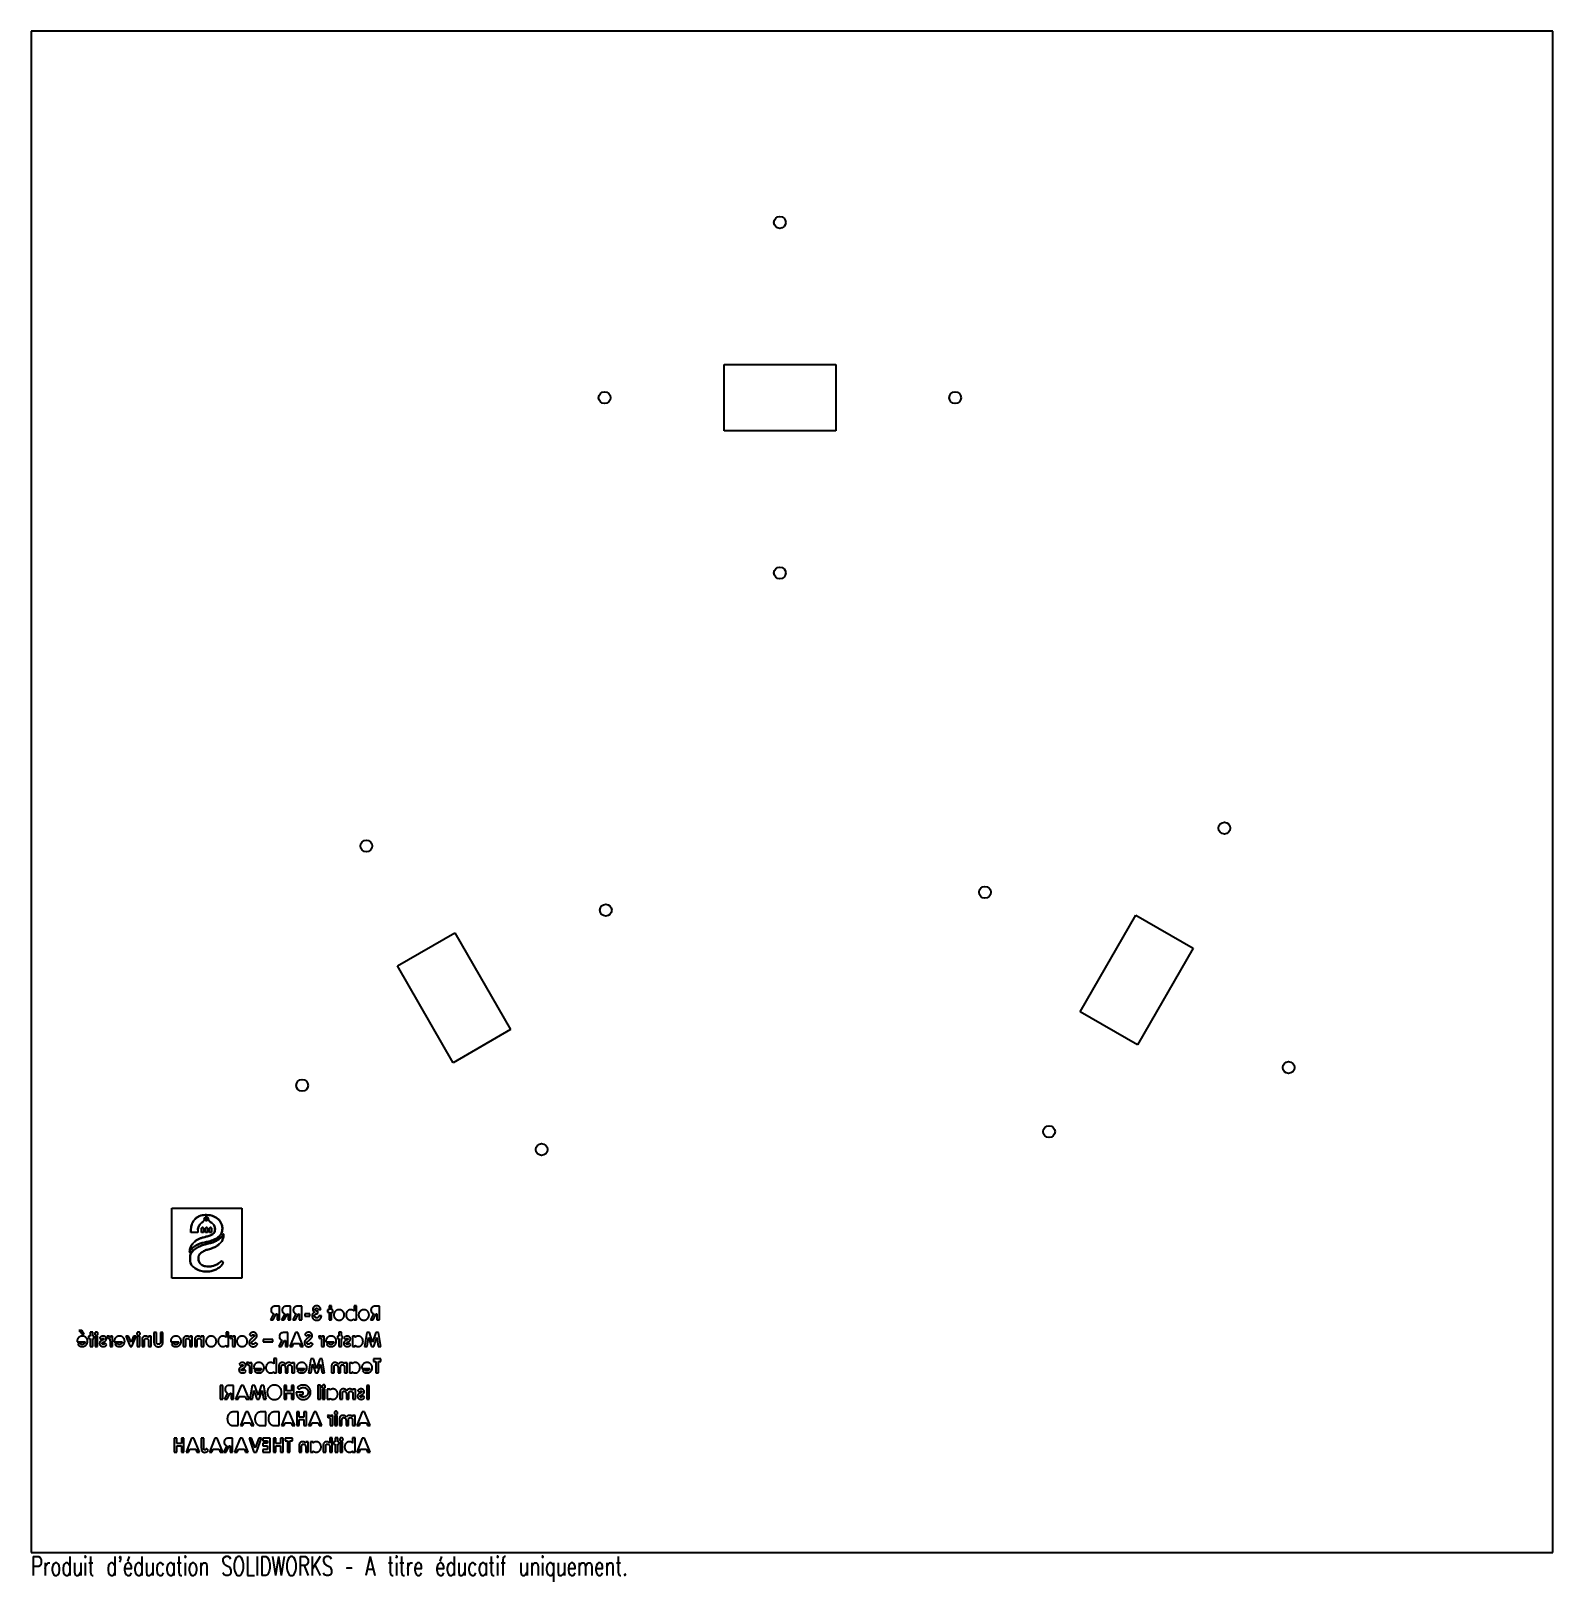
# Model space of a CAD drawing. Header units: millimetres. Extents: x -193 to 193, y -200 to 193.
import ezdxf

# ---------------------------------------------------------------- set-up
doc = ezdxf.new("R2010")
doc.units = ezdxf.units.MM
doc.styles.add('SLDTEXTSTYLE0', font='TXT', dxfattribs={"width": 0.7, "bigfont": 'bigfont'})

msp = doc.modelspace()

# ---------------------------------------------------------------- texts
at = {"color": 7, "linetype": 'Continuous', "insert": (-192.55, -194.02), "char_height": 4.8336, "attachment_point": 1, "style": 'SLDTEXTSTYLE0'}
msp.add_mtext("Produit d'éducation SOLIDWORKS – A titre éducatif uniquement.", dxfattribs=at)

# ---------------------------------------------------------------- linework, layer by layer
at = {"color": 7, "linetype": 'Continuous', "lineweight": 25}
for p, q in [((-192.55, 193), (-192.55, -193)), ((193.45, 193), (-192.55, 193)), ((193.45, -193), (193.45, 193)), ((-16.78, 108.37), (11.55, 108.37)), ((-16.78, 91.58), (-16.78, 108.37)), ((11.55, 108.37), (11.55, 91.58)), ((11.55, 91.58), (-16.78, 91.58)), ((73.54, -55.79), (87.7, -31.26)), ((87.7, -31.26), (102.24, -39.65)), ((-99.63, -44.19), (-85.09, -35.79)), ((-85.09, -35.79), (-70.92, -60.33)), ((102.24, -39.65), (88.08, -64.18)), ((-85.46, -68.72), (-99.63, -44.19)), ((88.08, -64.18), (73.54, -55.79)), ((-70.92, -60.33), (-85.46, -68.72)), ((-156.86, -105.6), (-139.11, -105.6)), ((-156.86, -123.39), (-156.86, -105.6)), ((-139.11, -105.6), (-139.11, -123.39)), ((-148.92, -108.87), (-148.92, -109.12)), ((-148.62, -108.87), (-148.92, -108.87)), ((-148.62, -108.39), (-148.62, -108.87)), ((-148.3, -108.88), (-148.3, -108.45)), ((-147.84, -108.88), (-148.3, -108.88)), ((-148.15, -107.5), (-148.19, -107.94)), ((-147.1, -107.4), (-148.04, -107.33)), ((-147.98, -107.94), (-148.04, -107.33)), ((-147.84, -108.47), (-147.84, -108.88)), ((-147.51, -108.88), (-147.51, -108.35)), ((-147.21, -108.88), (-147.51, -108.88)), ((-147.21, -109.08), (-147.21, -108.88)), ((-150.22, -111.83), (-152, -111.83)), ((-150.22, -111.14), (-150.22, -111.83)), ((-149.33, -111.83), (-149.33, -110.71)), ((-148.83, -111.83), (-149.33, -111.83)), ((-148.83, -110.71), (-148.83, -111.83)), ((-148.31, -111.83), (-148.31, -110.72)), ((-147.81, -111.83), (-148.31, -111.83)), ((-147.81, -110.72), (-147.81, -111.83)), ((-147.3, -111.83), (-147.3, -110.73)), ((-146.8, -111.83), (-147.3, -111.83)), ((-146.8, -110.73), (-146.8, -111.83)), ((-144.16, -118.98), (-143.85, -119.58)), ((-139.11, -123.39), (-156.86, -123.39)), ((-131.03, -132.4), (-131.84, -133.99)), ((-131.14, -133.99), (-130.37, -132.47)), ((-130.37, -132.47), (-130.15, -132.47)), ((-129.52, -130.49), (-130.26, -130.49)), ((-130.15, -132.47), (-130.15, -133.99)), ((-129.52, -133.99), (-129.52, -130.49)), ((-128.2, -132.4), (-129.01, -133.99)), ((-128.31, -133.99), (-127.54, -132.47)), ((-127.54, -132.47), (-127.33, -132.47)), ((-126.7, -130.49), (-127.43, -130.49)), ((-127.33, -132.47), (-127.33, -133.99)), ((-126.7, -133.99), (-126.7, -130.49)), ((-125.37, -132.4), (-126.18, -133.99)), ((-125.48, -133.99), (-124.71, -132.47)), ((-124.71, -132.47), (-124.5, -132.47)), ((-123.87, -130.49), (-124.6, -130.49)), ((-124.5, -132.47), (-124.5, -133.99)), ((-123.87, -133.99), (-123.87, -130.49)), ((-121.85, -132.42), (-123.06, -132.42)), ((-123.06, -132.42), (-123.06, -133.01)), ((-123.06, -133.01), (-121.85, -133.01)), ((-121.85, -133.01), (-121.85, -132.42)), ((-119.79, -132.38), (-119.79, -131.8)), ((-119.7, -131.35), (-119.07, -131.35)), ((-118.89, -132.92), (-119.52, -132.92)), ((-116.96, -131.44), (-117.36, -131.44)), ((-117.36, -131.44), (-117.36, -131.98)), ((-117.36, -131.98), (-116.96, -131.98)), ((-116.33, -130.4), (-116.96, -130.4)), ((-116.96, -130.4), (-116.96, -131.44)), ((-116.96, -131.98), (-116.96, -133.99)), ((-116.33, -131.44), (-116.33, -130.4)), ((-116.02, -131.44), (-116.33, -131.44)), ((-116.33, -133.99), (-116.33, -131.98)), ((-116.33, -131.98), (-116.02, -131.98)), ((-116.02, -131.98), (-116.02, -131.44)), ((-110.01, -130.4), (-110.63, -130.4)), ((-110.63, -130.4), (-110.63, -131.73)), ((-110.63, -133.72), (-110.63, -133.99)), ((-110.01, -133.99), (-110.01, -130.4)), ((-105.68, -132.4), (-106.48, -133.99)), ((-105.78, -133.99), (-105.01, -132.47)), ((-105.01, -132.47), (-104.8, -132.47)), ((-104.17, -130.49), (-104.9, -130.49)), ((-104.8, -132.47), (-104.8, -133.99)), ((-104.17, -133.99), (-104.17, -130.49)), ((-179.64, -136.7), (-180.41, -136.7)), ((-180.41, -136.7), (-179.53, -137.64)), ((-179.06, -137.64), (-179.64, -136.7)), ((-179.53, -137.64), (-179.06, -137.64)), ((-176.91, -137.1), (-177.54, -137.1)), ((-177.54, -137.1), (-177.54, -138.14)), ((-176.91, -138.14), (-176.91, -137.1)), ((-160.76, -137.19), (-161.38, -137.19)), ((-161.38, -137.19), (-161.38, -139.28)), ((-160.76, -139.39), (-160.76, -137.19)), ((-159.09, -137.19), (-159.72, -137.19)), ((-159.72, -137.19), (-159.72, -139.47)), ((-159.09, -139.28), (-159.09, -137.19)), ((-142.45, -137.1), (-143.08, -137.1)), ((-143.08, -137.1), (-143.08, -138.43)), ((-142.45, -140.69), (-142.45, -137.1)), ((-137.15, -137.66), (-136.68, -138.09)), ((-131.84, -133.99), (-131.14, -133.99)), ((-130.15, -133.99), (-129.52, -133.99)), ((-129.01, -133.99), (-128.31, -133.99)), ((-127.42, -137.19), (-128.15, -137.19)), ((-127.42, -140.69), (-127.42, -137.19)), ((-127.33, -133.99), (-126.7, -133.99)), ((-125.49, -137.19), (-126.9, -140.69)), ((-126.18, -133.99), (-125.48, -133.99)), ((-124.9, -137.19), (-125.49, -137.19)), ((-123.49, -140.69), (-124.9, -137.19)), ((-124.5, -133.99), (-123.87, -133.99)), ((-123.11, -137.66), (-122.64, -138.09)), ((-116.96, -133.99), (-116.33, -133.99)), ((-113.82, -137.1), (-114.45, -137.1)), ((-114.45, -137.1), (-114.45, -138.14)), ((-113.82, -138.14), (-113.82, -137.1)), ((-110.63, -133.99), (-110.01, -133.99)), ((-107.35, -137.19), (-107.94, -140.69)), ((-106.7, -137.19), (-107.35, -137.19)), ((-105.9, -139.63), (-106.7, -137.19)), ((-106.48, -133.99), (-105.78, -133.99)), ((-105.1, -137.19), (-105.9, -139.63)), ((-104.45, -137.19), (-105.1, -137.19)), ((-104.8, -133.99), (-104.17, -133.99)), ((-103.86, -140.69), (-104.45, -137.19)), ((-180.86, -139.45), (-180.86, -139.57)), ((-180.86, -139.57), (-178.84, -139.57)), ((-180.15, -139.93), (-180.68, -140.18)), ((-177.54, -138.14), (-177.94, -138.14)), ((-177.94, -138.14), (-177.94, -138.67)), ((-177.94, -138.67), (-177.54, -138.67)), ((-177.54, -138.67), (-177.54, -140.69)), ((-177.54, -140.69), (-176.91, -140.69)), ((-176.59, -138.14), (-176.91, -138.14)), ((-176.91, -140.69), (-176.91, -138.67)), ((-176.91, -138.67), (-176.59, -138.67)), ((-176.59, -138.67), (-176.59, -138.14)), ((-175.65, -138.14), (-176.28, -138.14)), ((-176.28, -138.14), (-176.28, -140.69)), ((-176.28, -140.69), (-175.65, -140.69)), ((-175.65, -140.69), (-175.65, -138.14)), ((-175.11, -138.53), (-174.73, -138.94)), ((-174.31, -139.04), (-174.53, -139.15)), ((-174.26, -139.67), (-174.05, -139.57)), ((-173.36, -140.31), (-173.74, -139.89)), ((-173.23, -138.15), (-173.03, -138.69)), ((-172.51, -139.53), (-172.51, -139.66)), ((-172.51, -139.66), (-172.51, -140.69)), ((-172.51, -140.69), (-171.88, -140.69)), ((-171.88, -138.14), (-172.42, -138.14)), ((-172.42, -138.14), (-172.42, -138.45)), ((-171.88, -140.69), (-171.88, -138.14)), ((-171.43, -139.45), (-171.43, -139.57)), ((-171.43, -139.57), (-169.42, -139.57)), ((-170.73, -139.93), (-171.26, -140.18)), ((-167.86, -138.14), (-168.5, -138.14)), ((-168.5, -138.14), (-167.38, -140.69)), ((-167.19, -139.64), (-167.86, -138.14)), ((-167.38, -140.69), (-167.01, -140.69)), ((-166.53, -138.14), (-167.19, -139.64)), ((-167.01, -140.69), (-165.89, -138.14)), ((-165.89, -138.14), (-166.53, -138.14)), ((-164.97, -138.14), (-165.6, -138.14)), ((-165.6, -138.14), (-165.6, -140.69)), ((-165.6, -140.69), (-164.97, -140.69)), ((-164.97, -140.69), (-164.97, -138.14)), ((-164.39, -139.02), (-164.39, -140.69)), ((-164.39, -140.69), (-163.76, -140.69)), ((-163.76, -140.69), (-163.76, -139.58)), ((-162.1, -138.14), (-162.73, -138.14)), ((-162.73, -138.14), (-162.73, -138.41)), ((-162.73, -139.67), (-162.73, -140.69)), ((-162.73, -140.69), (-162.1, -140.69)), ((-162.1, -140.69), (-162.1, -138.14)), ((-157.12, -139.45), (-157.12, -139.57)), ((-157.12, -139.57), (-155.1, -139.57)), ((-156.42, -139.93), (-156.94, -140.18)), ((-153.93, -139.02), (-153.93, -140.69)), ((-153.93, -140.69), (-153.31, -140.69)), ((-153.31, -140.69), (-153.31, -139.58)), ((-151.65, -138.14), (-152.27, -138.14)), ((-152.27, -138.14), (-152.27, -138.41)), ((-152.27, -139.67), (-152.27, -140.69)), ((-152.27, -140.69), (-151.65, -140.69)), ((-151.65, -140.69), (-151.65, -138.14)), ((-151.02, -139.02), (-151.02, -140.69)), ((-151.02, -140.69), (-150.39, -140.69)), ((-150.39, -140.69), (-150.39, -139.58)), ((-148.73, -138.14), (-149.36, -138.14)), ((-149.36, -138.14), (-149.36, -138.41)), ((-149.36, -139.67), (-149.36, -140.69)), ((-149.36, -140.69), (-148.73, -140.69)), ((-148.73, -140.69), (-148.73, -138.14)), ((-143.08, -140.41), (-143.08, -140.69)), ((-143.08, -140.69), (-142.45, -140.69)), ((-142.13, -138.15), (-141.94, -138.69)), ((-141.41, -139.53), (-141.42, -139.66)), ((-141.42, -139.66), (-141.42, -140.69)), ((-141.42, -140.69), (-140.79, -140.69)), ((-140.79, -138.14), (-141.33, -138.14)), ((-141.33, -138.14), (-141.33, -138.45)), ((-140.79, -140.69), (-140.79, -138.14)), ((-135.09, -140.04), (-135.64, -139.71)), ((-131.18, -138.99), (-133.65, -138.99)), ((-133.65, -138.99), (-133.65, -139.57)), ((-133.65, -139.57), (-131.18, -139.57)), ((-131.18, -139.57), (-131.18, -138.99)), ((-128.92, -139.1), (-129.73, -140.69)), ((-129.73, -140.69), (-129.03, -140.69)), ((-129.03, -140.69), (-128.26, -139.17)), ((-128.26, -139.17), (-128.04, -139.17)), ((-128.04, -139.17), (-128.04, -140.69)), ((-128.04, -140.69), (-127.42, -140.69)), ((-126.9, -140.69), (-126.23, -140.69)), ((-126.23, -140.69), (-125.96, -139.98)), ((-125.96, -139.98), (-124.43, -139.98)), ((-124.43, -139.98), (-124.16, -140.69)), ((-124.16, -140.69), (-123.49, -140.69)), ((-121.04, -140.04), (-121.6, -139.71)), ((-119.56, -138.15), (-119.37, -138.69)), ((-118.84, -139.53), (-118.84, -139.66)), ((-118.84, -139.66), (-118.84, -140.69)), ((-118.84, -140.69), (-118.22, -140.69)), ((-118.22, -138.14), (-118.76, -138.14)), ((-118.76, -138.14), (-118.76, -138.45)), ((-118.22, -140.69), (-118.22, -138.14)), ((-117.77, -139.45), (-117.77, -139.57)), ((-117.77, -139.57), (-115.75, -139.57)), ((-117.06, -139.93), (-117.59, -140.18)), ((-114.45, -138.14), (-114.85, -138.14)), ((-114.85, -138.14), (-114.85, -138.67)), ((-114.85, -138.67), (-114.45, -138.67)), ((-114.45, -138.67), (-114.45, -140.69)), ((-114.45, -140.69), (-113.82, -140.69)), ((-113.51, -138.14), (-113.82, -138.14)), ((-113.82, -140.69), (-113.82, -138.67)), ((-113.82, -138.67), (-113.51, -138.67)), ((-113.51, -138.67), (-113.51, -138.14)), ((-113.19, -138.53), (-112.81, -138.94)), ((-112.38, -139.04), (-112.61, -139.15)), ((-112.34, -139.67), (-112.13, -139.57)), ((-111.44, -140.31), (-111.82, -139.89)), ((-110.36, -138.14), (-110.99, -138.14)), ((-110.99, -138.14), (-110.99, -140.69)), ((-110.99, -140.69), (-110.36, -140.69)), ((-110.36, -138.42), (-110.36, -138.14)), ((-110.36, -140.69), (-110.36, -140.41)), ((-107.94, -140.69), (-107.31, -140.69)), ((-107.31, -140.69), (-106.93, -138.48)), ((-106.93, -138.48), (-106.2, -140.69)), ((-106.2, -140.69), (-105.59, -140.69)), ((-105.59, -140.69), (-104.87, -138.48)), ((-104.87, -138.48), (-104.49, -140.69)), ((-104.49, -140.69), (-103.86, -140.69)), ((-139.76, -145.23), (-139.37, -145.64)), ((-137.87, -144.85), (-137.68, -145.38)), ((-136.52, -144.83), (-137.06, -144.83)), ((-137.06, -144.83), (-137.06, -145.15)), ((-136.52, -147.39), (-136.52, -144.83)), ((-130.33, -143.8), (-130.96, -143.8)), ((-130.96, -143.8), (-130.96, -145.13)), ((-130.33, -147.39), (-130.33, -143.8)), ((-125.76, -144.83), (-126.38, -144.83)), ((-126.38, -144.83), (-126.38, -145.14)), ((-125.76, -147.39), (-125.76, -144.83)), ((-121.57, -143.89), (-122.17, -147.39)), ((-120.93, -143.89), (-121.57, -143.89)), ((-121.53, -147.39), (-121.16, -145.18)), ((-121.16, -145.18), (-120.43, -147.39)), ((-120.12, -146.33), (-120.93, -143.89)), ((-119.33, -143.89), (-120.12, -146.33)), ((-119.82, -147.39), (-119.09, -145.18)), ((-118.67, -143.89), (-119.33, -143.89)), ((-119.09, -145.18), (-118.72, -147.39)), ((-118.08, -147.39), (-118.67, -143.89)), ((-112.38, -144.83), (-113.01, -144.83)), ((-113.01, -144.83), (-113.01, -145.14)), ((-112.38, -147.39), (-112.38, -144.83)), ((-111.13, -144.83), (-111.76, -144.83)), ((-111.76, -144.83), (-111.76, -147.39)), ((-111.13, -145.12), (-111.13, -144.83)), ((-103.81, -143.89), (-105.7, -143.89)), ((-105.7, -143.89), (-105.7, -144.52)), ((-105.7, -144.52), (-105.07, -144.52)), ((-105.07, -144.52), (-105.07, -147.39)), ((-104.44, -147.39), (-104.44, -144.52)), ((-104.44, -144.52), (-103.81, -144.52)), ((-103.81, -144.52), (-103.81, -143.89)), ((-138.95, -145.74), (-139.17, -145.85)), ((-138.9, -146.37), (-138.69, -146.27)), ((-138.01, -147.01), (-138.39, -146.58)), ((-137.15, -146.23), (-137.15, -146.36)), ((-137.15, -146.36), (-137.15, -147.39)), ((-137.15, -147.39), (-136.52, -147.39)), ((-136.08, -146.15), (-136.07, -146.27)), ((-136.07, -146.27), (-134.06, -146.27)), ((-135.37, -146.63), (-135.9, -146.88)), ((-130.96, -147.11), (-130.96, -147.39)), ((-130.96, -147.39), (-130.33, -147.39)), ((-129.7, -145.9), (-129.7, -147.39)), ((-129.7, -147.39), (-129.08, -147.39)), ((-129.08, -147.39), (-129.08, -146.11)), ((-128.04, -146.25), (-128.04, -147.39)), ((-128.04, -147.39), (-127.42, -147.39)), ((-127.42, -147.39), (-127.42, -146.17)), ((-126.38, -146.27), (-126.38, -147.39)), ((-126.38, -147.39), (-125.76, -147.39)), ((-125.22, -146.15), (-125.21, -146.27)), ((-125.21, -146.27), (-123.2, -146.27)), ((-124.51, -146.63), (-125.04, -146.88)), ((-122.17, -147.39), (-121.53, -147.39)), ((-120.43, -147.39), (-119.82, -147.39)), ((-118.72, -147.39), (-118.08, -147.39)), ((-116.33, -145.9), (-116.33, -147.39)), ((-116.33, -147.39), (-115.7, -147.39)), ((-115.7, -147.39), (-115.7, -146.11)), ((-114.67, -146.25), (-114.67, -147.39)), ((-114.67, -147.39), (-114.04, -147.39)), ((-114.04, -147.39), (-114.04, -146.17)), ((-113.01, -146.27), (-113.01, -147.39)), ((-113.01, -147.39), (-112.38, -147.39)), ((-111.76, -147.39), (-111.13, -147.39)), ((-111.13, -147.39), (-111.13, -147.11)), ((-108.66, -146.15), (-108.66, -146.27)), ((-108.66, -146.27), (-106.64, -146.27)), ((-107.95, -146.63), (-108.48, -146.88)), ((-105.07, -147.39), (-104.44, -147.39)), ((-143.93, -150.59), (-144.56, -150.59)), ((-144.56, -150.59), (-144.56, -154.09)), ((-143.93, -154.09), (-143.93, -150.59)), ((-142.69, -152.49), (-143.5, -154.09)), ((-142.8, -154.09), (-142.03, -152.56)), ((-142.03, -152.56), (-141.82, -152.56)), ((-141.19, -150.59), (-141.92, -150.59)), ((-141.82, -152.56), (-141.82, -154.09)), ((-141.19, -154.09), (-141.19, -150.59)), ((-139.26, -150.59), (-140.68, -154.09)), ((-140, -154.09), (-139.73, -153.37)), ((-139.73, -153.37), (-138.21, -153.37)), ((-138.68, -150.59), (-139.26, -150.59)), ((-137.26, -154.09), (-138.68, -150.59)), ((-138.21, -153.37), (-137.94, -154.09)), ((-136.43, -150.59), (-137.02, -154.09)), ((-135.78, -150.59), (-136.43, -150.59)), ((-136.38, -154.09), (-136.01, -151.88)), ((-136.01, -151.88), (-135.28, -154.09)), ((-134.98, -153.03), (-135.78, -150.59)), ((-134.18, -150.59), (-134.98, -153.03)), ((-134.67, -154.09), (-133.94, -151.88)), ((-133.53, -150.59), (-134.18, -150.59)), ((-133.94, -151.88), (-133.57, -154.09)), ((-132.93, -154.09), (-133.53, -150.59)), ((-127.73, -150.59), (-128.36, -150.59)), ((-128.36, -150.59), (-128.36, -154.09)), ((-127.73, -151.94), (-127.73, -150.59)), ((-126.52, -151.94), (-127.73, -151.94)), ((-127.73, -154.09), (-127.73, -152.56)), ((-127.73, -152.56), (-126.52, -152.56)), ((-125.89, -150.59), (-126.52, -150.59)), ((-126.52, -150.59), (-126.52, -151.94)), ((-126.52, -152.56), (-126.52, -154.09)), ((-125.89, -154.09), (-125.89, -150.59)), ((-123.51, -152.3), (-125.26, -152.3)), ((-125.26, -152.3), (-125.26, -152.44)), ((-125.01, -151.15), (-124.54, -151.6)), ((-124.52, -152.92), (-123.51, -152.92)), ((-123.51, -152.92), (-123.51, -152.3)), ((-119.16, -150.5), (-119.79, -150.5)), ((-119.79, -150.5), (-119.79, -154.09)), ((-119.16, -154.09), (-119.16, -150.5)), ((-117.99, -151.53), (-118.62, -151.53)), ((-118.62, -151.53), (-118.62, -154.09)), ((-117.99, -154.09), (-117.99, -151.53)), ((-116.78, -151.53), (-117.41, -151.53)), ((-117.41, -151.53), (-117.41, -154.09)), ((-116.78, -151.82), (-116.78, -151.53)), ((-114.22, -152.6), (-114.22, -154.09)), ((-113.59, -154.09), (-113.59, -152.81)), ((-112.56, -152.95), (-112.56, -154.09)), ((-111.93, -154.09), (-111.93, -152.86)), ((-110.27, -151.53), (-110.9, -151.53)), ((-110.9, -151.53), (-110.9, -151.84)), ((-110.9, -152.96), (-110.9, -154.09)), ((-110.27, -154.09), (-110.27, -151.53)), ((-109.69, -151.93), (-109.31, -152.34)), ((-108.88, -152.44), (-109.11, -152.55)), ((-108.84, -153.07), (-108.63, -152.97)), ((-107.94, -153.71), (-108.32, -153.28)), ((-106.77, -150.59), (-107.4, -150.59)), ((-107.4, -150.59), (-107.4, -154.09)), ((-106.77, -154.09), (-106.77, -150.59)), ((-144.56, -154.09), (-143.93, -154.09)), ((-143.5, -154.09), (-142.8, -154.09)), ((-141.82, -154.09), (-141.19, -154.09)), ((-139.98, -157.29), (-140.77, -157.29)), ((-140.68, -154.09), (-140, -154.09)), ((-139.98, -160.79), (-139.98, -157.29)), ((-138.05, -157.29), (-139.46, -160.79)), ((-137.47, -157.29), (-138.05, -157.29)), ((-137.94, -154.09), (-137.26, -154.09)), ((-136.05, -160.79), (-137.47, -157.29)), ((-137.02, -154.09), (-136.38, -154.09)), ((-135.28, -154.09), (-134.67, -154.09)), ((-132.98, -157.29), (-133.77, -157.29)), ((-133.57, -154.09), (-132.93, -154.09)), ((-132.98, -160.79), (-132.98, -157.29)), ((-129.57, -157.29), (-130.36, -157.29)), ((-129.57, -160.79), (-129.57, -157.29)), ((-127.64, -157.29), (-129.05, -160.79)), ((-128.36, -154.09), (-127.73, -154.09)), ((-127.06, -157.29), (-127.64, -157.29)), ((-125.64, -160.79), (-127.06, -157.29)), ((-126.52, -154.09), (-125.89, -154.09)), ((-124.54, -157.29), (-125.17, -157.29)), ((-125.17, -157.29), (-125.17, -160.79)), ((-124.54, -158.64), (-124.54, -157.29)), ((-122.7, -157.29), (-123.33, -157.29)), ((-123.33, -157.29), (-123.33, -158.64)), ((-122.7, -160.79), (-122.7, -157.29)), ((-120.77, -157.29), (-122.19, -160.79)), ((-120.19, -157.29), (-120.77, -157.29)), ((-118.78, -160.79), (-120.19, -157.29)), ((-119.79, -154.09), (-119.16, -154.09)), ((-118.62, -154.09), (-117.99, -154.09)), ((-117.41, -154.09), (-116.78, -154.09)), ((-116.78, -154.09), (-116.78, -153.81)), ((-114.22, -154.09), (-113.59, -154.09)), ((-112.56, -154.09), (-111.93, -154.09)), ((-110.9, -154.09), (-110.27, -154.09)), ((-108.52, -157.29), (-109.94, -160.79)), ((-107.94, -157.29), (-108.52, -157.29)), ((-106.53, -160.79), (-107.94, -157.29)), ((-107.4, -154.09), (-106.77, -154.09)), ((-140.78, -160.79), (-139.98, -160.79)), ((-139.46, -160.79), (-138.79, -160.79)), ((-138.79, -160.79), (-138.52, -160.07)), ((-138.52, -160.07), (-137, -160.07)), ((-137, -160.07), (-136.72, -160.79)), ((-136.72, -160.79), (-136.05, -160.79)), ((-133.78, -160.79), (-132.98, -160.79)), ((-130.37, -160.79), (-129.57, -160.79)), ((-129.05, -160.79), (-128.38, -160.79)), ((-128.38, -160.79), (-128.11, -160.07)), ((-128.11, -160.07), (-126.59, -160.07)), ((-126.59, -160.07), (-126.31, -160.79)), ((-126.31, -160.79), (-125.64, -160.79)), ((-125.17, -160.79), (-124.54, -160.79)), ((-123.33, -158.64), (-124.54, -158.64)), ((-124.54, -160.79), (-124.54, -159.26)), ((-124.54, -159.26), (-123.33, -159.26)), ((-123.33, -159.26), (-123.33, -160.79)), ((-123.33, -160.79), (-122.7, -160.79)), ((-122.19, -160.79), (-121.52, -160.79)), ((-121.52, -160.79), (-121.24, -160.07)), ((-121.24, -160.07), (-119.72, -160.07)), ((-119.72, -160.07), (-119.45, -160.79)), ((-119.45, -160.79), (-118.78, -160.79)), ((-117.36, -158.25), (-117.17, -158.78)), ((-116.64, -159.63), (-116.65, -159.75)), ((-116.65, -159.75), (-116.65, -160.79)), ((-116.65, -160.79), (-116.02, -160.79)), ((-116.02, -158.23), (-116.56, -158.23)), ((-116.56, -158.23), (-116.56, -158.55)), ((-116.02, -160.79), (-116.02, -158.23)), ((-114.9, -158.23), (-115.52, -158.23)), ((-115.52, -158.23), (-115.52, -160.79)), ((-115.52, -160.79), (-114.9, -160.79)), ((-114.9, -160.79), (-114.9, -158.23)), ((-114.31, -159.3), (-114.31, -160.79)), ((-114.31, -160.79), (-113.68, -160.79)), ((-113.68, -160.79), (-113.68, -159.5)), ((-112.65, -159.65), (-112.65, -160.79)), ((-112.65, -160.79), (-112.02, -160.79)), ((-112.02, -160.79), (-112.02, -159.56)), ((-110.36, -158.23), (-110.99, -158.23)), ((-110.99, -158.23), (-110.99, -158.54)), ((-110.99, -159.66), (-110.99, -160.79)), ((-110.99, -160.79), (-110.36, -160.79)), ((-110.36, -160.79), (-110.36, -158.23)), ((-109.94, -160.79), (-109.27, -160.79)), ((-109.27, -160.79), (-108.99, -160.07)), ((-108.99, -160.07), (-107.47, -160.07)), ((-107.47, -160.07), (-107.2, -160.79)), ((-107.2, -160.79), (-106.53, -160.79)), ((-155.59, -163.99), (-156.22, -163.99)), ((-156.22, -163.99), (-156.22, -167.49)), ((-155.59, -165.33), (-155.59, -163.99)), ((-153.76, -163.99), (-154.38, -163.99)), ((-154.38, -163.99), (-154.38, -165.33)), ((-153.76, -167.49), (-153.76, -163.99)), ((-151.83, -163.99), (-153.24, -167.49)), ((-151.24, -163.99), (-151.83, -163.99)), ((-149.83, -167.49), (-151.24, -163.99)), ((-148.73, -163.99), (-149.36, -163.99)), ((-149.36, -163.99), (-149.36, -166.31)), ((-148.73, -166.46), (-148.73, -163.99)), ((-145.9, -163.99), (-147.32, -167.49)), ((-145.32, -163.99), (-145.9, -163.99)), ((-143.91, -167.49), (-145.32, -163.99)), ((-141.42, -163.99), (-142.15, -163.99)), ((-141.42, -167.49), (-141.42, -163.99)), ((-139.49, -163.99), (-140.9, -167.49)), ((-138.9, -163.99), (-139.49, -163.99)), ((-137.49, -167.49), (-138.9, -163.99)), ((-136.6, -163.99), (-137.26, -163.99)), ((-137.26, -163.99), (-136, -167.49)), ((-135.69, -166.47), (-136.6, -163.99)), ((-134.79, -163.99), (-135.69, -166.47)), ((-135.39, -167.49), (-134.12, -163.99)), ((-134.12, -163.99), (-134.79, -163.99)), ((-131.9, -163.99), (-133.79, -163.99)), ((-133.79, -163.99), (-133.79, -164.62)), ((-133.79, -164.62), (-132.53, -164.62)), ((-132.53, -164.62), (-132.53, -165.29)), ((-131.9, -167.49), (-131.9, -163.99)), ((-130.47, -163.99), (-131.09, -163.99)), ((-131.09, -163.99), (-131.09, -167.49)), ((-130.47, -165.33), (-130.47, -163.99)), ((-128.63, -163.99), (-129.26, -163.99)), ((-129.26, -163.99), (-129.26, -165.33)), ((-128.63, -167.49), (-128.63, -163.99)), ((-126.25, -163.99), (-128.13, -163.99)), ((-128.13, -163.99), (-128.13, -164.62)), ((-128.13, -164.62), (-127.51, -164.62)), ((-127.51, -164.62), (-127.51, -167.49)), ((-126.88, -167.49), (-126.88, -164.62)), ((-126.88, -164.62), (-126.25, -164.62)), ((-126.25, -164.62), (-126.25, -163.99)), ((-122.26, -164.93), (-122.88, -164.93)), ((-122.88, -164.93), (-122.88, -165.2)), ((-122.26, -167.49), (-122.26, -164.93)), ((-121, -164.93), (-121.63, -164.93)), ((-121.63, -164.93), (-121.63, -167.49)), ((-121, -165.22), (-121, -164.93)), ((-116.15, -163.9), (-116.78, -163.9)), ((-116.78, -163.9), (-116.78, -165.21)), ((-116.15, -167.49), (-116.15, -163.9)), ((-115.39, -164.93), (-115.79, -164.93)), ((-115.79, -164.93), (-115.79, -165.47)), ((-114.76, -163.9), (-115.39, -163.9)), ((-115.39, -163.9), (-115.39, -164.93)), ((-114.76, -164.93), (-114.76, -163.9)), ((-114.45, -164.93), (-114.76, -164.93)), ((-114.45, -165.47), (-114.45, -164.93)), ((-113.51, -164.93), (-114.13, -164.93)), ((-114.13, -164.93), (-114.13, -167.49)), ((-113.51, -167.49), (-113.51, -164.93)), ((-110.36, -163.9), (-110.99, -163.9)), ((-110.99, -163.9), (-110.99, -165.23)), ((-110.36, -167.49), (-110.36, -163.9)), ((-108.52, -163.99), (-109.94, -167.49)), ((-107.94, -163.99), (-108.52, -163.99)), ((-106.53, -167.49), (-107.94, -163.99)), ((-156.22, -167.49), (-155.59, -167.49)), ((-154.38, -165.33), (-155.59, -165.33)), ((-155.59, -167.49), (-155.59, -165.96)), ((-155.59, -165.96), (-154.38, -165.96)), ((-154.38, -165.96), (-154.38, -167.49)), ((-154.38, -167.49), (-153.76, -167.49)), ((-153.24, -167.49), (-152.57, -167.49)), ((-152.57, -167.49), (-152.3, -166.77)), ((-152.3, -166.77), (-150.77, -166.77)), ((-150.77, -166.77), (-150.5, -167.49)), ((-150.5, -167.49), (-149.83, -167.49)), ((-147.56, -167.08), (-148.04, -166.64)), ((-147.32, -167.49), (-146.65, -167.49)), ((-146.65, -167.49), (-146.37, -166.77)), ((-146.37, -166.77), (-144.85, -166.77)), ((-144.85, -166.77), (-144.58, -167.49)), ((-144.58, -167.49), (-143.91, -167.49)), ((-142.92, -165.89), (-143.73, -167.49)), ((-143.73, -167.49), (-143.03, -167.49)), ((-143.03, -167.49), (-142.26, -165.96)), ((-142.26, -165.96), (-142.04, -165.96)), ((-142.04, -165.96), (-142.04, -167.49)), ((-142.04, -167.49), (-141.42, -167.49)), ((-140.9, -167.49), (-140.23, -167.49)), ((-140.23, -167.49), (-139.96, -166.77)), ((-139.96, -166.77), (-138.43, -166.77)), ((-138.43, -166.77), (-138.16, -167.49)), ((-138.16, -167.49), (-137.49, -167.49)), ((-136, -167.49), (-135.39, -167.49)), ((-132.53, -165.29), (-133.79, -165.29)), ((-133.79, -165.29), (-133.79, -165.92)), ((-133.79, -165.92), (-132.53, -165.92)), ((-132.53, -166.86), (-133.79, -166.86)), ((-133.79, -166.86), (-133.79, -167.49)), ((-133.79, -167.49), (-131.9, -167.49)), ((-132.53, -165.92), (-132.53, -166.86)), ((-131.09, -167.49), (-130.47, -167.49)), ((-129.26, -165.33), (-130.47, -165.33)), ((-130.47, -167.49), (-130.47, -165.96)), ((-130.47, -165.96), (-129.26, -165.96)), ((-129.26, -165.96), (-129.26, -167.49)), ((-129.26, -167.49), (-128.63, -167.49)), ((-127.51, -167.49), (-126.88, -167.49)), ((-124.54, -165.81), (-124.54, -167.49)), ((-124.54, -167.49), (-123.92, -167.49)), ((-123.92, -167.49), (-123.92, -166.38)), ((-122.88, -166.47), (-122.88, -167.49)), ((-122.88, -167.49), (-122.26, -167.49)), ((-121.63, -167.49), (-121, -167.49)), ((-121, -167.49), (-121, -167.21)), ((-118.44, -165.81), (-118.44, -167.49)), ((-118.44, -167.49), (-117.81, -167.49)), ((-117.81, -167.49), (-117.81, -166.38)), ((-116.78, -166.47), (-116.78, -167.49)), ((-116.78, -167.49), (-116.15, -167.49)), ((-115.79, -165.47), (-115.39, -165.47)), ((-115.39, -165.47), (-115.39, -167.49)), ((-115.39, -167.49), (-114.76, -167.49)), ((-114.76, -167.49), (-114.76, -165.47)), ((-114.76, -165.47), (-114.45, -165.47)), ((-114.13, -167.49), (-113.51, -167.49)), ((-110.99, -167.21), (-110.99, -167.49)), ((-110.99, -167.49), (-110.36, -167.49)), ((-109.94, -167.49), (-109.27, -167.49)), ((-109.27, -167.49), (-108.99, -166.77)), ((-108.99, -166.77), (-107.47, -166.77)), ((-107.47, -166.77), (-107.2, -167.49)), ((-107.2, -167.49), (-106.53, -167.49)), ((-192.55, -193), (193.45, -193))]:
    msp.add_line(p, q, dxfattribs=at)
for centre in [(-2.62, 144.44), (-47.08, 99.98), (41.84, 99.98), (-2.62, 55.52), (110.12, -9.22), (-107.5, -13.75), (49.39, -25.49), (-46.77, -30.03), (126.4, -69.95), (-123.78, -74.49), (65.66, -86.22), (-63.04, -90.76)]:
    msp.add_circle(centre, 1.5, dxfattribs=at)
for points, knots in [([(-147.21, -109.08), (-146.97, -109.19), (-146.6, -109.41), (-146.11, -109.95), (-145.83, -110.71), (-145.89, -111.62), (-146.45, -112.25), (-147.19, -112.62), (-148.01, -112.83), (-148.84, -113.06), (-149.57, -113.23), (-150.13, -113.54), (-150.66, -113.8), (-151.07, -114.13), (-151.44, -114.51), (-151.72, -114.86), (-151.92, -115.23), (-152.12, -115.63), (-152.27, -116.12), (-152.3, -116.4), (-152.34, -116.94), (-152.24, -116.66), (-152.11, -116.39), (-151.79, -115.93), (-151.25, -115.45), (-150.25, -114.78), (-148.9, -114.34), (-147.36, -114.1), (-146.22, -113.68), (-145.07, -113.08), (-144.2, -112.14), (-143.95, -110.9), (-144.09, -109.93), (-144.46, -109.11), (-145.3, -108.05), (-146.35, -107.59), (-147.1, -107.4)], [0, 0, 0, 0, 0.028436, 0.045885, 0.076795, 0.114077, 0.136818, 0.163881, 0.201765, 0.228519, 0.256859, 0.282156, 0.296566, 0.320744, 0.338014, 0.353814, 0.368338, 0.38344, 0.402632, 0.418502, 0.42852, 0.432004, 0.44284, 0.46564, 0.488443, 0.521261, 0.594998, 0.638749, 0.688736, 0.724792, 0.778774, 0.819516, 0.856554, 0.882834, 0.91543, 1, 1, 1, 1]), ([(-147.1, -107.4), (-146.35, -107.59), (-145.3, -108.05), (-144.46, -109.11), (-144.09, -109.93), (-143.95, -110.9), (-144.2, -112.14), (-145.07, -113.08), (-146.22, -113.68), (-147.36, -114.1), (-148.9, -114.34), (-150.25, -114.78), (-151.25, -115.45), (-151.79, -115.93), (-152.11, -116.39), (-152.24, -116.66), (-152.34, -116.94), (-152.3, -116.4), (-152.27, -116.12), (-152.12, -115.63), (-151.92, -115.23), (-151.72, -114.86), (-151.44, -114.51), (-151.07, -114.13), (-150.66, -113.8), (-150.13, -113.54), (-149.57, -113.23), (-148.84, -113.06), (-148.01, -112.83), (-147.19, -112.62), (-146.45, -112.25), (-145.89, -111.62), (-145.83, -110.71), (-146.11, -109.95), (-146.6, -109.41), (-146.97, -109.19), (-147.21, -109.08)], [0, 0, 0, 0, 0.08457, 0.117166, 0.143446, 0.180484, 0.221226, 0.275208, 0.311264, 0.361251, 0.405002, 0.478739, 0.511557, 0.53436, 0.55716, 0.567996, 0.57148, 0.581498, 0.597368, 0.61656, 0.631662, 0.646186, 0.661986, 0.679256, 0.703434, 0.717844, 0.743141, 0.771481, 0.798235, 0.836119, 0.863182, 0.885923, 0.923205, 0.954115, 0.971564, 1, 1, 1, 1]), ([(-148.15, -107.5), (-148.17, -107.48), (-148.04, -107.25), (-148.66, -107.4), (-149.33, -107.39), (-150.45, -107.87), (-151.26, -108.76), (-151.73, -109.51), (-151.93, -110.34), (-152.03, -111.03), (-151.99, -111.54), (-152, -111.83)], [0, 0, 0, 0, 0.025008, 0.058042, 0.174702, 0.409672, 0.508709, 0.700836, 0.778493, 0.876274, 1, 1, 1, 1]), ([(-152, -111.83), (-151.99, -111.54), (-152.03, -111.03), (-151.93, -110.34), (-151.73, -109.51), (-151.26, -108.76), (-150.45, -107.87), (-149.33, -107.39), (-148.66, -107.4), (-148.04, -107.25), (-148.17, -107.48), (-148.15, -107.5)], [0, 0, 0, 0, 0.123726, 0.221507, 0.299164, 0.491291, 0.590328, 0.825298, 0.941958, 0.974992, 1, 1, 1, 1]), ([(-150.22, -111.14), (-150.24, -110.99), (-150.19, -110.76), (-150.09, -110.34), (-149.91, -109.99), (-149.67, -109.71), (-149.53, -109.54), (-149.38, -109.41), (-149.19, -109.26), (-149.02, -109.18), (-148.92, -109.12)], [0, 0, 0, 0, 0.169685, 0.277391, 0.517791, 0.6245, 0.711578, 0.784298, 0.855083, 1, 1, 1, 1]), ([(-148.92, -109.12), (-149.02, -109.18), (-149.19, -109.26), (-149.38, -109.41), (-149.53, -109.54), (-149.67, -109.71), (-149.91, -109.99), (-150.09, -110.34), (-150.19, -110.76), (-150.24, -110.99), (-150.22, -111.14)], [0, 0, 0, 0, 0.144917, 0.215702, 0.288422, 0.3755, 0.482209, 0.722609, 0.830315, 1, 1, 1, 1]), ([(-147.84, -108.47), (-147.85, -108.4), (-147.89, -108.27), (-148.04, -108.24), (-148.14, -108.23), (-148.25, -108.3), (-148.29, -108.39), (-148.3, -108.45)], [0, 0, 0, 0, 0.313599, 0.469417, 0.630901, 0.733685, 1, 1, 1, 1]), ([(-148.3, -108.45), (-148.29, -108.39), (-148.25, -108.3), (-148.14, -108.23), (-148.04, -108.24), (-147.89, -108.27), (-147.85, -108.4), (-147.84, -108.47)], [0, 0, 0, 0, 0.266315, 0.369099, 0.530583, 0.686401, 1, 1, 1, 1]), ([(-145.91, -114.08), (-146.61, -114.41), (-147.77, -114.69), (-149.29, -115.08), (-150.37, -115.6), (-151.61, -116.42), (-152.28, -117.46), (-152.21, -118.2)], [0, 0, 0, 0, 0.288059, 0.446128, 0.582365, 0.732489, 1, 1, 1, 1]), ([(-152.21, -118.2), (-152.28, -117.46), (-151.61, -116.42), (-150.37, -115.6), (-149.29, -115.08), (-147.77, -114.69), (-146.61, -114.41), (-145.91, -114.08)], [0, 0, 0, 0, 0.267511, 0.417635, 0.553872, 0.711941, 1, 1, 1, 1]), ([(-144.16, -118.98), (-144.32, -119.09), (-144.57, -119.36), (-145.38, -119.89), (-146.4, -120.42), (-147.74, -120.45), (-148.69, -120.35), (-149.4, -119.9), (-149.87, -119.44), (-150.11, -118.73), (-150.09, -118.03), (-149.85, -117.29), (-149.32, -116.86), (-148.77, -116.57), (-148.35, -116.27), (-147.82, -116.21), (-147.33, -116.02), (-146.85, -115.88), (-146.4, -115.7), (-145.86, -115.5), (-145.39, -115.18), (-144.98, -114.9), (-144.73, -114.69), (-144.56, -114.5), (-144.3, -114.21), (-144.04, -113.88), (-143.88, -113.45), (-143.77, -113.14), (-143.72, -112.82), (-143.73, -112.59), (-143.73, -112.4), (-143.72, -112.33), (-143.75, -112.17), (-143.84, -112.43), (-144.01, -112.7), (-144.68, -113.48), (-145.38, -113.84), (-145.91, -114.08)], [0, 0, 0, 0, 0.028276, 0.054753, 0.145664, 0.19472, 0.253441, 0.285459, 0.318561, 0.350809, 0.393784, 0.42293, 0.463763, 0.491313, 0.517175, 0.539583, 0.569518, 0.595855, 0.614926, 0.641481, 0.681038, 0.700728, 0.715907, 0.728907, 0.740054, 0.773572, 0.791269, 0.808498, 0.822609, 0.839076, 0.843194, 0.849907, 0.854237, 0.8568, 0.87882, 0.914933, 1, 1, 1, 1]), ([(-145.91, -114.08), (-145.38, -113.84), (-144.68, -113.48), (-144.01, -112.7), (-143.84, -112.43), (-143.75, -112.17), (-143.72, -112.33), (-143.73, -112.4), (-143.73, -112.59), (-143.72, -112.82), (-143.77, -113.14), (-143.88, -113.45), (-144.04, -113.88), (-144.3, -114.21), (-144.56, -114.5), (-144.73, -114.69), (-144.98, -114.9), (-145.39, -115.18), (-145.86, -115.5), (-146.4, -115.7), (-146.85, -115.88), (-147.33, -116.02), (-147.82, -116.21), (-148.35, -116.27), (-148.77, -116.57), (-149.32, -116.86), (-149.85, -117.29), (-150.09, -118.03), (-150.11, -118.73), (-149.87, -119.44), (-149.4, -119.9), (-148.69, -120.35), (-147.74, -120.45), (-146.4, -120.42), (-145.38, -119.89), (-144.57, -119.36), (-144.32, -119.09), (-144.16, -118.98)], [0, 0, 0, 0, 0.085067, 0.12118, 0.1432, 0.145763, 0.150093, 0.156806, 0.160924, 0.177391, 0.191502, 0.208731, 0.226428, 0.259946, 0.271093, 0.284093, 0.299272, 0.318962, 0.358519, 0.385074, 0.404145, 0.430482, 0.460417, 0.482825, 0.508687, 0.536237, 0.57707, 0.606216, 0.649191, 0.681439, 0.714541, 0.746559, 0.80528, 0.854336, 0.945247, 0.971724, 1, 1, 1, 1]), ([(-148.83, -110.71), (-148.86, -110.62), (-148.96, -110.51), (-149.2, -110.51), (-149.31, -110.62), (-149.33, -110.71)], [0, 0, 0, 0, 0.42038, 0.573472, 1, 1, 1, 1]), ([(-149.33, -110.71), (-149.31, -110.62), (-149.2, -110.51), (-148.96, -110.51), (-148.86, -110.62), (-148.83, -110.71)], [0, 0, 0, 0, 0.426528, 0.57962, 1, 1, 1, 1]), ([(-147.81, -110.72), (-147.84, -110.63), (-147.94, -110.51), (-148.18, -110.52), (-148.29, -110.62), (-148.31, -110.72)], [0, 0, 0, 0, 0.42038, 0.573472, 1, 1, 1, 1]), ([(-148.31, -110.72), (-148.29, -110.62), (-148.18, -110.52), (-147.94, -110.51), (-147.84, -110.63), (-147.81, -110.72)], [0, 0, 0, 0, 0.426528, 0.57962, 1, 1, 1, 1]), ([(-146.8, -110.73), (-146.83, -110.65), (-146.93, -110.53), (-147.17, -110.53), (-147.28, -110.64), (-147.3, -110.73)], [0, 0, 0, 0, 0.42038, 0.573472, 1, 1, 1, 1]), ([(-147.3, -110.73), (-147.28, -110.64), (-147.17, -110.53), (-146.93, -110.53), (-146.83, -110.65), (-146.8, -110.73)], [0, 0, 0, 0, 0.426528, 0.57962, 1, 1, 1, 1]), ([(-152.21, -118.2), (-152.26, -118.76), (-152.14, -119.85), (-150.94, -120.99), (-149.58, -121.57), (-148.14, -121.75), (-146.92, -121.67), (-145.82, -121.32), (-144.76, -120.65), (-144.04, -120.11), (-143.85, -119.58)], [0, 0, 0, 0, 0.156474, 0.274185, 0.428672, 0.549942, 0.662572, 0.759206, 0.857514, 1, 1, 1, 1]), ([(-143.85, -119.58), (-144.04, -120.11), (-144.76, -120.65), (-145.82, -121.32), (-146.92, -121.67), (-148.14, -121.75), (-149.58, -121.57), (-150.94, -120.99), (-152.14, -119.85), (-152.26, -118.76), (-152.21, -118.2)], [0, 0, 0, 0, 0.142486, 0.240794, 0.337428, 0.450058, 0.571328, 0.725815, 0.843526, 1, 1, 1, 1]), ([(-130.26, -130.49), (-130.3, -130.49), (-130.4, -130.49), (-130.53, -130.5), (-130.66, -130.51), (-130.77, -130.52), (-130.87, -130.53), (-130.96, -130.55), (-131.04, -130.57), (-131.11, -130.59), (-131.17, -130.62), (-131.23, -130.65), (-131.29, -130.69), (-131.34, -130.73), (-131.39, -130.77), (-131.44, -130.82), (-131.48, -130.88), (-131.52, -130.93), (-131.56, -130.99), (-131.59, -131.06), (-131.62, -131.12), (-131.64, -131.19), (-131.66, -131.26), (-131.67, -131.33), (-131.68, -131.41), (-131.68, -131.46), (-131.68, -131.49)], [0, 0, 0, 0, 0.072889, 0.140186, 0.202277, 0.258895, 0.310483, 0.357095, 0.398514, 0.435038, 0.469251, 0.502805, 0.53621, 0.569379, 0.602801, 0.636666, 0.670929, 0.705803, 0.741189, 0.776304, 0.812004, 0.847969, 0.884522, 0.921974, 0.960198, 1, 1, 1, 1]), ([(-131.68, -131.49), (-131.68, -131.52), (-131.68, -131.57), (-131.67, -131.65), (-131.66, -131.73), (-131.64, -131.8), (-131.62, -131.87), (-131.59, -131.93), (-131.56, -132), (-131.52, -132.05), (-131.47, -132.11), (-131.43, -132.16), (-131.37, -132.21), (-131.31, -132.25), (-131.25, -132.3), (-131.18, -132.33), (-131.11, -132.37), (-131.05, -132.39), (-131.03, -132.4)], [0, 0, 0, 0, 0.068741, 0.134789, 0.198536, 0.260386, 0.320962, 0.379904, 0.438503, 0.496154, 0.554265, 0.612749, 0.672513, 0.733646, 0.79679, 0.861936, 0.929398, 1, 1, 1, 1]), ([(-127.43, -130.49), (-127.48, -130.49), (-127.57, -130.49), (-127.71, -130.5), (-127.83, -130.51), (-127.94, -130.52), (-128.04, -130.53), (-128.13, -130.55), (-128.21, -130.57), (-128.28, -130.59), (-128.35, -130.62), (-128.41, -130.65), (-128.46, -130.69), (-128.52, -130.73), (-128.57, -130.77), (-128.61, -130.82), (-128.66, -130.88), (-128.7, -130.93), (-128.73, -130.99), (-128.76, -131.06), (-128.79, -131.12), (-128.81, -131.19), (-128.83, -131.26), (-128.84, -131.33), (-128.85, -131.41), (-128.85, -131.46), (-128.85, -131.49)], [0, 0, 0, 0, 0.072889, 0.140186, 0.202277, 0.258895, 0.310483, 0.357095, 0.398514, 0.435038, 0.469251, 0.502805, 0.53621, 0.569379, 0.602801, 0.636666, 0.670929, 0.705803, 0.741189, 0.776304, 0.812004, 0.847969, 0.884522, 0.921974, 0.960198, 1, 1, 1, 1]), ([(-128.85, -131.49), (-128.85, -131.52), (-128.85, -131.57), (-128.84, -131.65), (-128.83, -131.73), (-128.81, -131.8), (-128.79, -131.87), (-128.76, -131.93), (-128.73, -132), (-128.69, -132.05), (-128.65, -132.11), (-128.6, -132.16), (-128.55, -132.21), (-128.49, -132.25), (-128.42, -132.3), (-128.35, -132.33), (-128.28, -132.37), (-128.23, -132.39), (-128.2, -132.4)], [0, 0, 0, 0, 0.0687413, 0.1347891, 0.198536, 0.2603857, 0.3209616, 0.3799038, 0.4385029, 0.4961543, 0.5542655, 0.6127488, 0.6725134, 0.7336464, 0.7967896, 0.8619357, 0.9293977, 1, 1, 1, 1]), ([(-124.6, -130.49), (-124.65, -130.49), (-124.74, -130.49), (-124.88, -130.5), (-125, -130.51), (-125.11, -130.52), (-125.22, -130.53), (-125.31, -130.55), (-125.39, -130.57), (-125.46, -130.59), (-125.52, -130.62), (-125.58, -130.65), (-125.64, -130.69), (-125.69, -130.73), (-125.74, -130.77), (-125.79, -130.82), (-125.83, -130.88), (-125.87, -130.93), (-125.91, -130.99), (-125.94, -131.06), (-125.96, -131.12), (-125.99, -131.19), (-126, -131.26), (-126.02, -131.33), (-126.02, -131.41), (-126.02, -131.46), (-126.02, -131.49)], [0, 0, 0, 0, 0.072889, 0.140186, 0.202277, 0.258895, 0.310483, 0.357095, 0.398514, 0.435038, 0.469251, 0.502805, 0.53621, 0.569379, 0.602801, 0.636666, 0.670929, 0.705803, 0.741189, 0.776304, 0.812004, 0.847969, 0.884522, 0.921974, 0.960198, 1, 1, 1, 1]), ([(-126.02, -131.49), (-126.02, -131.52), (-126.02, -131.57), (-126.02, -131.65), (-126, -131.73), (-125.98, -131.8), (-125.96, -131.87), (-125.93, -131.93), (-125.9, -132), (-125.86, -132.05), (-125.82, -132.11), (-125.77, -132.16), (-125.72, -132.21), (-125.66, -132.25), (-125.6, -132.3), (-125.53, -132.33), (-125.45, -132.37), (-125.4, -132.39), (-125.37, -132.4)], [0, 0, 0, 0, 0.068741, 0.134789, 0.198536, 0.260386, 0.320962, 0.379904, 0.438503, 0.496154, 0.554265, 0.612749, 0.672513, 0.733646, 0.79679, 0.861936, 0.929398, 1, 1, 1, 1]), ([(-120.62, -132.06), (-120.65, -132.06), (-120.69, -132.08), (-120.76, -132.11), (-120.83, -132.15), (-120.89, -132.19), (-120.95, -132.23), (-121, -132.28), (-121.05, -132.33), (-121.1, -132.39), (-121.14, -132.45), (-121.17, -132.51), (-121.2, -132.58), (-121.23, -132.65), (-121.25, -132.72), (-121.26, -132.8), (-121.27, -132.87), (-121.27, -132.92), (-121.27, -132.95)], [0, 0, 0, 0, 0.066221, 0.130122, 0.192922, 0.254764, 0.315757, 0.376303, 0.436814, 0.498168, 0.559516, 0.620243, 0.68097, 0.742349, 0.804584, 0.868102, 0.933307, 1, 1, 1, 1]), ([(-121.27, -132.95), (-121.27, -132.99), (-121.26, -133.07), (-121.25, -133.18), (-121.22, -133.29), (-121.18, -133.39), (-121.14, -133.49), (-121.08, -133.58), (-121.01, -133.67), (-120.93, -133.76), (-120.84, -133.83), (-120.74, -133.9), (-120.64, -133.96), (-120.54, -134), (-120.42, -134.04), (-120.31, -134.07), (-120.18, -134.08), (-120.1, -134.08), (-120.05, -134.08)], [0, 0, 0, 0, 0.062821, 0.123871, 0.183554, 0.242266, 0.301265, 0.360847, 0.421949, 0.484789, 0.548014, 0.610413, 0.672536, 0.734829, 0.797947, 0.862973, 0.93002, 1, 1, 1, 1]), ([(-120.11, -130.4), (-120.15, -130.41), (-120.21, -130.41), (-120.31, -130.42), (-120.4, -130.44), (-120.49, -130.47), (-120.58, -130.51), (-120.66, -130.56), (-120.74, -130.61), (-120.81, -130.68), (-120.87, -130.74), (-120.93, -130.82), (-120.98, -130.89), (-121.02, -130.97), (-121.05, -131.06), (-121.07, -131.14), (-121.09, -131.23), (-121.09, -131.29), (-121.09, -131.32)], [0, 0, 0, 0, 0.068214, 0.134095, 0.198286, 0.26116, 0.323635, 0.386367, 0.449642, 0.514245, 0.578413, 0.640375, 0.700615, 0.760104, 0.819299, 0.878466, 0.93836, 1, 1, 1, 1]), ([(-121.09, -131.32), (-121.09, -131.36), (-121.08, -131.44), (-121.06, -131.54), (-121.02, -131.65), (-120.97, -131.75), (-120.9, -131.84), (-120.82, -131.92), (-120.73, -132), (-120.66, -132.04), (-120.62, -132.06)], [0, 0, 0, 0, 0.124101, 0.244316, 0.364466, 0.485854, 0.608915, 0.734301, 0.863943, 1, 1, 1, 1]), ([(-120.64, -132.94), (-120.64, -132.93), (-120.64, -132.89), (-120.63, -132.83), (-120.61, -132.78), (-120.59, -132.73), (-120.55, -132.68), (-120.52, -132.63), (-120.47, -132.59), (-120.42, -132.54), (-120.36, -132.51), (-120.3, -132.47), (-120.23, -132.45), (-120.15, -132.42), (-120.07, -132.4), (-119.98, -132.39), (-119.89, -132.38), (-119.82, -132.38), (-119.79, -132.38)], [0, 0, 0, 0, 0.050613, 0.10076, 0.149275, 0.198888, 0.249306, 0.302323, 0.357221, 0.415437, 0.476443, 0.539829, 0.606184, 0.675941, 0.749782, 0.828288, 0.911845, 1, 1, 1, 1]), ([(-120.09, -133.46), (-120.11, -133.46), (-120.15, -133.45), (-120.2, -133.45), (-120.26, -133.44), (-120.31, -133.42), (-120.35, -133.4), (-120.4, -133.37), (-120.44, -133.34), (-120.48, -133.31), (-120.52, -133.27), (-120.55, -133.23), (-120.58, -133.19), (-120.6, -133.14), (-120.62, -133.1), (-120.63, -133.05), (-120.64, -133), (-120.64, -132.96), (-120.64, -132.94)], [0, 0, 0, 0, 0.0694022, 0.1359434, 0.2010204, 0.2641806, 0.3259548, 0.3884538, 0.4508186, 0.5142656, 0.5774922, 0.6388353, 0.6986336, 0.7580571, 0.8170324, 0.8764148, 0.937278, 1, 1, 1, 1]), ([(-120.46, -131.36), (-120.46, -131.34), (-120.46, -131.3), (-120.44, -131.23), (-120.41, -131.17), (-120.36, -131.12), (-120.31, -131.08), (-120.25, -131.05), (-120.18, -131.04), (-120.13, -131.03), (-120.11, -131.03)], [0, 0, 0, 0, 0.126208, 0.246331, 0.363484, 0.484754, 0.608383, 0.731214, 0.860989, 1, 1, 1, 1]), ([(-119.79, -131.8), (-119.83, -131.79), (-119.91, -131.79), (-120.01, -131.77), (-120.11, -131.75), (-120.18, -131.72), (-120.25, -131.69), (-120.3, -131.66), (-120.35, -131.62), (-120.39, -131.57), (-120.42, -131.52), (-120.44, -131.47), (-120.46, -131.42), (-120.46, -131.38), (-120.46, -131.36)], [0, 0, 0, 0, 0.141704, 0.2651, 0.370058, 0.458024, 0.535994, 0.609848, 0.680075, 0.748587, 0.81563, 0.878071, 0.939584, 1, 1, 1, 1]), ([(-119.34, -130.73), (-119.36, -130.7), (-119.41, -130.65), (-119.5, -130.59), (-119.59, -130.53), (-119.68, -130.48), (-119.78, -130.45), (-119.89, -130.42), (-120, -130.41), (-120.07, -130.41), (-120.11, -130.4)], [0, 0, 0, 0, 0.127407, 0.251106, 0.372908, 0.494496, 0.616171, 0.740563, 0.867605, 1, 1, 1, 1]), ([(-120.11, -131.03), (-120.08, -131.03), (-120.04, -131.04), (-119.97, -131.05), (-119.91, -131.08), (-119.85, -131.12), (-119.8, -131.17), (-119.76, -131.22), (-119.72, -131.28), (-119.71, -131.32), (-119.7, -131.35)], [0, 0, 0, 0, 0.123523, 0.245107, 0.367266, 0.494691, 0.622324, 0.746003, 0.872253, 1, 1, 1, 1]), ([(-119.52, -132.92), (-119.52, -132.94), (-119.53, -132.98), (-119.54, -133.04), (-119.56, -133.1), (-119.59, -133.15), (-119.61, -133.2), (-119.64, -133.25), (-119.67, -133.29), (-119.72, -133.34), (-119.79, -133.38), (-119.88, -133.43), (-119.98, -133.45), (-120.05, -133.45), (-120.09, -133.46)], [0, 0, 0, 0, 0.077346, 0.150652, 0.220677, 0.286575, 0.350188, 0.411379, 0.469946, 0.528234, 0.642194, 0.755364, 0.873556, 1, 1, 1, 1]), ([(-120.05, -134.08), (-120.01, -134.08), (-119.93, -134.08), (-119.82, -134.07), (-119.7, -134.04), (-119.6, -134.01), (-119.5, -133.96), (-119.4, -133.91), (-119.32, -133.85), (-119.23, -133.77), (-119.16, -133.69), (-119.09, -133.6), (-119.04, -133.5), (-118.99, -133.4), (-118.95, -133.29), (-118.92, -133.17), (-118.9, -133.05), (-118.89, -132.96), (-118.89, -132.92)], [0, 0, 0, 0, 0.066659, 0.130343, 0.191936, 0.251996, 0.311122, 0.369755, 0.428602, 0.488436, 0.548524, 0.608661, 0.669236, 0.730881, 0.794196, 0.85983, 0.928533, 1, 1, 1, 1]), ([(-119.07, -131.35), (-119.07, -131.32), (-119.08, -131.25), (-119.1, -131.16), (-119.13, -131.08), (-119.16, -131), (-119.2, -130.93), (-119.24, -130.86), (-119.28, -130.79), (-119.32, -130.75), (-119.34, -130.73)], [0, 0, 0, 0, 0.1389342, 0.2723714, 0.400702, 0.5249153, 0.646775, 0.7657065, 0.8831152, 1, 1, 1, 1]), ([(-114.41, -131.39), (-114.44, -131.39), (-114.5, -131.39), (-114.59, -131.4), (-114.67, -131.42), (-114.76, -131.43), (-114.84, -131.46), (-114.92, -131.49), (-115, -131.53), (-115.08, -131.57), (-115.16, -131.62), (-115.23, -131.67), (-115.3, -131.72), (-115.36, -131.78), (-115.42, -131.84), (-115.48, -131.91), (-115.53, -131.98), (-115.57, -132.05), (-115.61, -132.13), (-115.65, -132.21), (-115.68, -132.29), (-115.71, -132.37), (-115.73, -132.45), (-115.74, -132.54), (-115.75, -132.63), (-115.75, -132.68), (-115.75, -132.71)], [0, 0, 0, 0, 0.042599, 0.084364, 0.126142, 0.167706, 0.209066, 0.250973, 0.293148, 0.336041, 0.378761, 0.420893, 0.462622, 0.503914, 0.545188, 0.586138, 0.627722, 0.669585, 0.711432, 0.752691, 0.793971, 0.834592, 0.875577, 0.91664, 0.958072, 1, 1, 1, 1]), ([(-115.75, -132.71), (-115.75, -132.74), (-115.75, -132.8), (-115.74, -132.89), (-115.72, -132.97), (-115.71, -133.06), (-115.68, -133.14), (-115.65, -133.22), (-115.61, -133.3), (-115.57, -133.38), (-115.53, -133.46), (-115.48, -133.53), (-115.42, -133.59), (-115.36, -133.66), (-115.3, -133.72), (-115.23, -133.77), (-115.16, -133.82), (-115.09, -133.87), (-115.01, -133.91), (-114.93, -133.94), (-114.85, -133.97), (-114.77, -134), (-114.68, -134.02), (-114.59, -134.03), (-114.5, -134.04), (-114.44, -134.04), (-114.41, -134.04)], [0, 0, 0, 0, 0.042168, 0.083839, 0.125192, 0.166335, 0.207602, 0.24867, 0.290582, 0.332926, 0.374978, 0.416741, 0.457857, 0.498809, 0.539516, 0.58042, 0.62191, 0.663502, 0.705394, 0.746864, 0.788245, 0.829736, 0.871532, 0.913825, 0.956495, 1, 1, 1, 1]), ([(-113.54, -131.73), (-113.57, -131.71), (-113.63, -131.65), (-113.73, -131.58), (-113.84, -131.52), (-113.94, -131.48), (-114.05, -131.44), (-114.17, -131.41), (-114.29, -131.4), (-114.37, -131.39), (-114.41, -131.39)], [0, 0, 0, 0, 0.1310144, 0.2584644, 0.3825798, 0.5049906, 0.6272275, 0.7492967, 0.8736904, 1, 1, 1, 1]), ([(-114.41, -134.04), (-114.37, -134.04), (-114.28, -134.04), (-114.15, -134.02), (-114.03, -133.99), (-113.91, -133.95), (-113.79, -133.89), (-113.69, -133.82), (-113.58, -133.75), (-113.48, -133.66), (-113.39, -133.56), (-113.32, -133.45), (-113.25, -133.34), (-113.2, -133.23), (-113.15, -133.11), (-113.12, -132.98), (-113.11, -132.85), (-113.1, -132.76), (-113.1, -132.72)], [0, 0, 0, 0, 0.064375, 0.126884, 0.188201, 0.248894, 0.309599, 0.371125, 0.433466, 0.498143, 0.562593, 0.625474, 0.687114, 0.748125, 0.809457, 0.871431, 0.934611, 1, 1, 1, 1]), ([(-113.1, -132.72), (-113.1, -132.67), (-113.11, -132.57), (-113.13, -132.44), (-113.16, -132.3), (-113.21, -132.18), (-113.27, -132.06), (-113.34, -131.94), (-113.43, -131.83), (-113.5, -131.77), (-113.54, -131.73)], [0, 0, 0, 0, 0.130489, 0.256474, 0.379237, 0.500978, 0.622367, 0.744855, 0.870259, 1, 1, 1, 1]), ([(-111.45, -131.39), (-111.49, -131.39), (-111.57, -131.39), (-111.69, -131.41), (-111.8, -131.44), (-111.91, -131.48), (-112.02, -131.54), (-112.12, -131.6), (-112.21, -131.68), (-112.3, -131.76), (-112.38, -131.86), (-112.46, -131.96), (-112.52, -132.07), (-112.57, -132.19), (-112.6, -132.31), (-112.63, -132.44), (-112.65, -132.58), (-112.65, -132.67), (-112.65, -132.72)], [0, 0, 0, 0, 0.061624, 0.12138, 0.180256, 0.238142, 0.296489, 0.355776, 0.416247, 0.479076, 0.54232, 0.604902, 0.667516, 0.730346, 0.794405, 0.860608, 0.92894, 1, 1, 1, 1]), ([(-112.65, -132.72), (-112.65, -132.77), (-112.65, -132.86), (-112.63, -132.99), (-112.6, -133.12), (-112.56, -133.24), (-112.51, -133.35), (-112.45, -133.46), (-112.38, -133.57), (-112.29, -133.66), (-112.2, -133.75), (-112.1, -133.83), (-112, -133.89), (-111.89, -133.95), (-111.78, -133.99), (-111.67, -134.02), (-111.55, -134.04), (-111.47, -134.04), (-111.43, -134.04)], [0, 0, 0, 0, 0.06866, 0.135343, 0.199959, 0.263049, 0.325881, 0.388744, 0.451973, 0.516706, 0.580831, 0.6426, 0.702706, 0.761562, 0.820266, 0.879182, 0.938684, 1, 1, 1, 1]), ([(-110.63, -131.73), (-110.66, -131.71), (-110.72, -131.65), (-110.81, -131.58), (-110.91, -131.52), (-111.01, -131.48), (-111.11, -131.44), (-111.22, -131.41), (-111.33, -131.4), (-111.41, -131.39), (-111.45, -131.39)], [0, 0, 0, 0, 0.132648, 0.260396, 0.385476, 0.507708, 0.62942, 0.750914, 0.874422, 1, 1, 1, 1]), ([(-111.43, -134.04), (-111.39, -134.04), (-111.32, -134.04), (-111.21, -134.02), (-111.11, -134), (-111.01, -133.97), (-110.92, -133.92), (-110.82, -133.86), (-110.72, -133.8), (-110.66, -133.74), (-110.63, -133.72)], [0, 0, 0, 0, 0.124552, 0.245253, 0.364043, 0.481077, 0.600625, 0.726476, 0.859067, 1, 1, 1, 1]), ([(-108.13, -131.39), (-108.16, -131.39), (-108.22, -131.39), (-108.3, -131.4), (-108.39, -131.42), (-108.47, -131.43), (-108.56, -131.46), (-108.64, -131.49), (-108.72, -131.53), (-108.8, -131.57), (-108.88, -131.62), (-108.95, -131.67), (-109.02, -131.72), (-109.08, -131.78), (-109.14, -131.84), (-109.19, -131.91), (-109.24, -131.98), (-109.29, -132.05), (-109.33, -132.13), (-109.37, -132.21), (-109.4, -132.29), (-109.42, -132.37), (-109.44, -132.45), (-109.46, -132.54), (-109.47, -132.63), (-109.47, -132.68), (-109.47, -132.71)], [0, 0, 0, 0, 0.042599, 0.084364, 0.126142, 0.167706, 0.209066, 0.250973, 0.293148, 0.336041, 0.378761, 0.420893, 0.462622, 0.503914, 0.545188, 0.586138, 0.627722, 0.669585, 0.711432, 0.752691, 0.793971, 0.834592, 0.875577, 0.91664, 0.958072, 1, 1, 1, 1]), ([(-109.47, -132.71), (-109.47, -132.74), (-109.47, -132.8), (-109.46, -132.89), (-109.44, -132.97), (-109.42, -133.06), (-109.4, -133.14), (-109.37, -133.22), (-109.33, -133.3), (-109.29, -133.38), (-109.24, -133.46), (-109.19, -133.53), (-109.14, -133.59), (-109.08, -133.66), (-109.02, -133.72), (-108.95, -133.77), (-108.88, -133.82), (-108.81, -133.87), (-108.73, -133.91), (-108.65, -133.94), (-108.57, -133.97), (-108.48, -134), (-108.4, -134.02), (-108.31, -134.03), (-108.22, -134.04), (-108.16, -134.04), (-108.13, -134.04)], [0, 0, 0, 0, 0.042168, 0.083839, 0.125192, 0.166335, 0.207602, 0.24867, 0.290582, 0.332926, 0.374978, 0.416741, 0.457857, 0.498809, 0.539516, 0.58042, 0.62191, 0.663502, 0.705394, 0.746864, 0.788245, 0.829736, 0.871532, 0.913825, 0.956495, 1, 1, 1, 1]), ([(-107.25, -131.73), (-107.28, -131.71), (-107.35, -131.65), (-107.45, -131.58), (-107.55, -131.52), (-107.66, -131.48), (-107.77, -131.44), (-107.89, -131.41), (-108.01, -131.4), (-108.09, -131.39), (-108.13, -131.39)], [0, 0, 0, 0, 0.1310144, 0.2584644, 0.3825798, 0.5049906, 0.6272275, 0.7492967, 0.8736904, 1, 1, 1, 1]), ([(-108.13, -134.04), (-108.09, -134.04), (-108, -134.04), (-107.87, -134.02), (-107.75, -133.99), (-107.63, -133.95), (-107.51, -133.89), (-107.4, -133.82), (-107.3, -133.75), (-107.2, -133.66), (-107.11, -133.56), (-107.03, -133.45), (-106.97, -133.34), (-106.91, -133.23), (-106.87, -133.11), (-106.84, -132.98), (-106.82, -132.85), (-106.82, -132.76), (-106.82, -132.72)], [0, 0, 0, 0, 0.064375, 0.126884, 0.188201, 0.248894, 0.309599, 0.371125, 0.433466, 0.498143, 0.562593, 0.625474, 0.687114, 0.748125, 0.809457, 0.871431, 0.934611, 1, 1, 1, 1]), ([(-106.82, -132.72), (-106.82, -132.67), (-106.82, -132.57), (-106.84, -132.44), (-106.88, -132.3), (-106.93, -132.18), (-106.99, -132.06), (-107.06, -131.94), (-107.15, -131.83), (-107.22, -131.77), (-107.25, -131.73)], [0, 0, 0, 0, 0.130489, 0.256474, 0.379237, 0.500978, 0.622367, 0.744855, 0.870259, 1, 1, 1, 1]), ([(-104.9, -130.49), (-104.95, -130.49), (-105.05, -130.49), (-105.18, -130.5), (-105.3, -130.51), (-105.42, -130.52), (-105.52, -130.53), (-105.61, -130.55), (-105.69, -130.57), (-105.76, -130.59), (-105.82, -130.62), (-105.88, -130.65), (-105.94, -130.69), (-105.99, -130.73), (-106.04, -130.77), (-106.09, -130.82), (-106.13, -130.88), (-106.17, -130.93), (-106.21, -130.99), (-106.24, -131.06), (-106.27, -131.12), (-106.29, -131.19), (-106.3, -131.26), (-106.32, -131.33), (-106.33, -131.41), (-106.33, -131.46), (-106.33, -131.49)], [0, 0, 0, 0, 0.072889, 0.140186, 0.202277, 0.258895, 0.310483, 0.357095, 0.398514, 0.435038, 0.469251, 0.502805, 0.53621, 0.569379, 0.602801, 0.636666, 0.670929, 0.705803, 0.741189, 0.776304, 0.812004, 0.847969, 0.884522, 0.921974, 0.960198, 1, 1, 1, 1]), ([(-106.33, -131.49), (-106.33, -131.52), (-106.32, -131.57), (-106.32, -131.65), (-106.3, -131.73), (-106.29, -131.8), (-106.26, -131.87), (-106.24, -131.93), (-106.2, -132), (-106.16, -132.05), (-106.12, -132.11), (-106.07, -132.16), (-106.02, -132.21), (-105.96, -132.25), (-105.9, -132.3), (-105.83, -132.33), (-105.75, -132.37), (-105.7, -132.39), (-105.68, -132.4)], [0, 0, 0, 0, 0.068741, 0.134789, 0.198536, 0.260386, 0.320962, 0.379904, 0.438503, 0.496154, 0.554265, 0.612749, 0.672513, 0.733646, 0.79679, 0.861936, 0.929398, 1, 1, 1, 1]), ([(-175.97, -137.06), (-175.99, -137.06), (-176.05, -137.06), (-176.12, -137.09), (-176.19, -137.13), (-176.25, -137.18), (-176.3, -137.25), (-176.34, -137.32), (-176.37, -137.4), (-176.37, -137.46), (-176.37, -137.49)], [0, 0, 0, 0, 0.123734, 0.242963, 0.363855, 0.490606, 0.61874, 0.7433, 0.868801, 1, 1, 1, 1]), ([(-176.37, -137.49), (-176.37, -137.52), (-176.37, -137.57), (-176.34, -137.65), (-176.31, -137.72), (-176.25, -137.79), (-176.19, -137.84), (-176.12, -137.88), (-176.05, -137.91), (-176, -137.91), (-175.97, -137.91)], [0, 0, 0, 0, 0.1316206, 0.2564689, 0.3819549, 0.5107043, 0.6373771, 0.7577752, 0.8770078, 1, 1, 1, 1]), ([(-175.56, -137.48), (-175.56, -137.45), (-175.57, -137.39), (-175.59, -137.32), (-175.63, -137.24), (-175.68, -137.18), (-175.74, -137.13), (-175.81, -137.09), (-175.89, -137.06), (-175.94, -137.06), (-175.97, -137.06)], [0, 0, 0, 0, 0.129827, 0.255027, 0.378937, 0.506523, 0.634371, 0.754976, 0.875581, 1, 1, 1, 1]), ([(-175.97, -137.91), (-175.94, -137.91), (-175.89, -137.91), (-175.81, -137.88), (-175.74, -137.84), (-175.68, -137.79), (-175.63, -137.72), (-175.59, -137.65), (-175.57, -137.56), (-175.56, -137.51), (-175.56, -137.48)], [0, 0, 0, 0, 0.123633, 0.242759, 0.363443, 0.489711, 0.617482, 0.74228, 0.867914, 1, 1, 1, 1]), ([(-165.29, -137.06), (-165.31, -137.06), (-165.37, -137.06), (-165.44, -137.09), (-165.51, -137.13), (-165.57, -137.18), (-165.63, -137.25), (-165.66, -137.32), (-165.69, -137.4), (-165.69, -137.46), (-165.69, -137.49)], [0, 0, 0, 0, 0.123734, 0.242963, 0.363855, 0.490606, 0.61874, 0.7433, 0.868801, 1, 1, 1, 1]), ([(-165.69, -137.49), (-165.69, -137.52), (-165.69, -137.57), (-165.66, -137.65), (-165.63, -137.72), (-165.57, -137.79), (-165.51, -137.84), (-165.45, -137.88), (-165.37, -137.91), (-165.32, -137.91), (-165.29, -137.91)], [0, 0, 0, 0, 0.1316206, 0.2564689, 0.3819549, 0.5107043, 0.6373771, 0.7577752, 0.8770078, 1, 1, 1, 1]), ([(-164.88, -137.48), (-164.88, -137.45), (-164.89, -137.39), (-164.91, -137.32), (-164.95, -137.24), (-165, -137.18), (-165.06, -137.13), (-165.13, -137.09), (-165.21, -137.06), (-165.26, -137.06), (-165.29, -137.06)], [0, 0, 0, 0, 0.129827, 0.255027, 0.378937, 0.506523, 0.634371, 0.754976, 0.875581, 1, 1, 1, 1]), ([(-165.29, -137.91), (-165.26, -137.91), (-165.21, -137.91), (-165.13, -137.88), (-165.06, -137.84), (-165, -137.79), (-164.95, -137.72), (-164.91, -137.65), (-164.89, -137.56), (-164.88, -137.51), (-164.88, -137.48)], [0, 0, 0, 0, 0.123633, 0.242759, 0.363443, 0.489711, 0.617482, 0.74228, 0.867914, 1, 1, 1, 1]), ([(-136.19, -137.1), (-136.23, -137.1), (-136.31, -137.11), (-136.43, -137.13), (-136.55, -137.17), (-136.65, -137.21), (-136.72, -137.26), (-136.78, -137.3), (-136.84, -137.34), (-136.9, -137.39), (-136.96, -137.45), (-137.02, -137.52), (-137.09, -137.59), (-137.13, -137.64), (-137.15, -137.66)], [0, 0, 0, 0, 0.10691, 0.212977, 0.319777, 0.428556, 0.485857, 0.546559, 0.611431, 0.679821, 0.753159, 0.830753, 0.913133, 1, 1, 1, 1]), ([(-135.27, -137.99), (-135.27, -137.96), (-135.27, -137.9), (-135.28, -137.82), (-135.3, -137.73), (-135.33, -137.65), (-135.37, -137.57), (-135.42, -137.5), (-135.47, -137.43), (-135.53, -137.36), (-135.6, -137.3), (-135.67, -137.25), (-135.75, -137.2), (-135.83, -137.17), (-135.91, -137.14), (-136, -137.12), (-136.09, -137.11), (-136.15, -137.1), (-136.19, -137.1)], [0, 0, 0, 0, 0.063173, 0.124457, 0.184841, 0.244567, 0.304319, 0.3652, 0.427421, 0.491262, 0.555499, 0.618605, 0.680495, 0.742473, 0.804991, 0.868252, 0.932887, 1, 1, 1, 1]), ([(-128.15, -137.19), (-128.2, -137.19), (-128.29, -137.19), (-128.42, -137.2), (-128.55, -137.21), (-128.66, -137.22), (-128.76, -137.23), (-128.85, -137.25), (-128.93, -137.27), (-129, -137.29), (-129.07, -137.32), (-129.13, -137.35), (-129.18, -137.39), (-129.23, -137.43), (-129.28, -137.47), (-129.33, -137.52), (-129.37, -137.57), (-129.41, -137.63), (-129.45, -137.69), (-129.48, -137.75), (-129.51, -137.82), (-129.53, -137.89), (-129.55, -137.96), (-129.56, -138.03), (-129.57, -138.11), (-129.57, -138.16), (-129.57, -138.19)], [0, 0, 0, 0, 0.072889, 0.140186, 0.202277, 0.258895, 0.310483, 0.357095, 0.398514, 0.435038, 0.469251, 0.502805, 0.53621, 0.569379, 0.602801, 0.636666, 0.670929, 0.705803, 0.741189, 0.776304, 0.812004, 0.847969, 0.884522, 0.921974, 0.960198, 1, 1, 1, 1]), ([(-122.14, -137.1), (-122.18, -137.1), (-122.26, -137.11), (-122.39, -137.13), (-122.51, -137.17), (-122.6, -137.21), (-122.68, -137.26), (-122.74, -137.3), (-122.79, -137.34), (-122.86, -137.39), (-122.92, -137.45), (-122.98, -137.52), (-123.04, -137.59), (-123.09, -137.64), (-123.11, -137.66)], [0, 0, 0, 0, 0.10691, 0.212977, 0.319777, 0.428556, 0.485857, 0.546559, 0.611431, 0.679821, 0.753159, 0.830753, 0.913133, 1, 1, 1, 1]), ([(-121.22, -137.99), (-121.22, -137.96), (-121.23, -137.9), (-121.24, -137.82), (-121.26, -137.73), (-121.29, -137.65), (-121.33, -137.57), (-121.37, -137.5), (-121.43, -137.43), (-121.49, -137.36), (-121.55, -137.3), (-121.63, -137.25), (-121.7, -137.2), (-121.78, -137.17), (-121.87, -137.14), (-121.96, -137.12), (-122.05, -137.11), (-122.11, -137.1), (-122.14, -137.1)], [0, 0, 0, 0, 0.063173, 0.124457, 0.184841, 0.244567, 0.304319, 0.3652, 0.427421, 0.491262, 0.555499, 0.618605, 0.680495, 0.742473, 0.804991, 0.868252, 0.932887, 1, 1, 1, 1]), ([(-179.52, -138.09), (-179.56, -138.09), (-179.66, -138.09), (-179.8, -138.11), (-179.93, -138.14), (-180.06, -138.18), (-180.17, -138.24), (-180.29, -138.3), (-180.39, -138.38), (-180.49, -138.46), (-180.57, -138.56), (-180.65, -138.67), (-180.71, -138.78), (-180.77, -138.9), (-180.81, -139.03), (-180.84, -139.16), (-180.85, -139.3), (-180.86, -139.4), (-180.86, -139.45)], [0, 0, 0, 0, 0.0675, 0.132529, 0.19498, 0.255982, 0.315768, 0.37518, 0.435072, 0.495743, 0.556656, 0.616619, 0.676758, 0.737601, 0.799533, 0.863575, 0.930221, 1, 1, 1, 1]), ([(-180.68, -140.18), (-180.66, -140.21), (-180.63, -140.25), (-180.58, -140.32), (-180.52, -140.38), (-180.46, -140.43), (-180.4, -140.48), (-180.34, -140.53), (-180.27, -140.57), (-180.2, -140.6), (-180.13, -140.64), (-180.06, -140.66), (-179.98, -140.69), (-179.9, -140.71), (-179.82, -140.72), (-179.73, -140.73), (-179.64, -140.74), (-179.58, -140.74), (-179.54, -140.74)], [0, 0, 0, 0, 0.06426, 0.127328, 0.18942, 0.250008, 0.309331, 0.368387, 0.427142, 0.485687, 0.544505, 0.604586, 0.665832, 0.728669, 0.793472, 0.859914, 0.928702, 1, 1, 1, 1]), ([(-179.55, -140.2), (-179.58, -140.2), (-179.64, -140.2), (-179.72, -140.18), (-179.8, -140.16), (-179.88, -140.13), (-179.95, -140.1), (-180.02, -140.05), (-180.09, -140), (-180.13, -139.95), (-180.15, -139.93)], [0, 0, 0, 0, 0.127629, 0.25134, 0.372249, 0.494281, 0.61618, 0.739791, 0.867336, 1, 1, 1, 1]), ([(-178.84, -139.57), (-178.84, -139.59), (-178.85, -139.64), (-178.87, -139.71), (-178.89, -139.77), (-178.92, -139.83), (-178.95, -139.89), (-178.98, -139.94), (-179.02, -139.99), (-179.07, -140.03), (-179.12, -140.07), (-179.17, -140.11), (-179.23, -140.13), (-179.29, -140.16), (-179.35, -140.18), (-179.41, -140.19), (-179.48, -140.2), (-179.53, -140.2), (-179.55, -140.2)], [0, 0, 0, 0, 0.068206, 0.13403, 0.198035, 0.259813, 0.320405, 0.380626, 0.441026, 0.501202, 0.561691, 0.621161, 0.680802, 0.740903, 0.802582, 0.866186, 0.9316, 1, 1, 1, 1]), ([(-179.54, -140.74), (-179.5, -140.74), (-179.4, -140.74), (-179.26, -140.72), (-179.13, -140.69), (-179.01, -140.65), (-178.89, -140.59), (-178.78, -140.53), (-178.68, -140.45), (-178.58, -140.37), (-178.49, -140.27), (-178.42, -140.17), (-178.35, -140.06), (-178.3, -139.94), (-178.26, -139.82), (-178.23, -139.7), (-178.21, -139.56), (-178.21, -139.47), (-178.21, -139.43)], [0, 0, 0, 0, 0.068973, 0.135079, 0.198876, 0.261192, 0.322136, 0.383017, 0.444315, 0.506363, 0.568185, 0.628944, 0.689079, 0.748666, 0.809078, 0.870918, 0.93437, 1, 1, 1, 1]), ([(-178.21, -139.43), (-178.21, -139.38), (-178.21, -139.29), (-178.23, -139.15), (-178.26, -139.02), (-178.3, -138.9), (-178.35, -138.78), (-178.42, -138.67), (-178.49, -138.57), (-178.58, -138.47), (-178.68, -138.38), (-178.78, -138.3), (-178.89, -138.24), (-179, -138.18), (-179.12, -138.14), (-179.25, -138.11), (-179.38, -138.09), (-179.47, -138.09), (-179.52, -138.09)], [0, 0, 0, 0, 0.067451, 0.132706, 0.195663, 0.257481, 0.318729, 0.379576, 0.441281, 0.50399, 0.566629, 0.62786, 0.688183, 0.748487, 0.808936, 0.870587, 0.934225, 1, 1, 1, 1]), ([(-174.53, -139.15), (-174.56, -139.17), (-174.62, -139.2), (-174.7, -139.24), (-174.77, -139.29), (-174.83, -139.33), (-174.89, -139.38), (-174.94, -139.43), (-174.99, -139.47), (-175.04, -139.53), (-175.09, -139.62), (-175.13, -139.72), (-175.15, -139.84), (-175.16, -139.92), (-175.16, -139.96)], [0, 0, 0, 0, 0.089724, 0.174082, 0.252553, 0.325977, 0.394598, 0.457803, 0.516846, 0.571622, 0.676719, 0.781024, 0.887781, 1, 1, 1, 1]), ([(-175.16, -139.96), (-175.16, -139.98), (-175.16, -140.04), (-175.15, -140.12), (-175.13, -140.19), (-175.1, -140.26), (-175.06, -140.33), (-175.02, -140.4), (-174.97, -140.46), (-174.91, -140.52), (-174.85, -140.57), (-174.78, -140.61), (-174.7, -140.65), (-174.62, -140.68), (-174.54, -140.71), (-174.44, -140.73), (-174.35, -140.74), (-174.28, -140.74), (-174.25, -140.74)], [0, 0, 0, 0, 0.061038, 0.119467, 0.177091, 0.233802, 0.290658, 0.348169, 0.406675, 0.467463, 0.529305, 0.591162, 0.653843, 0.717507, 0.783634, 0.852605, 0.92441, 1, 1, 1, 1]), ([(-174.28, -138.09), (-174.32, -138.09), (-174.4, -138.09), (-174.52, -138.12), (-174.64, -138.15), (-174.75, -138.2), (-174.85, -138.26), (-174.95, -138.34), (-175.04, -138.43), (-175.09, -138.5), (-175.11, -138.53)], [0, 0, 0, 0, 0.124574, 0.247257, 0.369333, 0.493143, 0.618176, 0.742425, 0.869285, 1, 1, 1, 1]), ([(-174.73, -138.94), (-174.71, -138.92), (-174.67, -138.88), (-174.62, -138.83), (-174.56, -138.78), (-174.51, -138.74), (-174.46, -138.71), (-174.4, -138.69), (-174.35, -138.68), (-174.32, -138.67), (-174.31, -138.67)], [0, 0, 0, 0, 0.165956, 0.317411, 0.45695, 0.583327, 0.699846, 0.806829, 0.906116, 1, 1, 1, 1]), ([(-174.53, -139.96), (-174.53, -139.95), (-174.53, -139.92), (-174.51, -139.88), (-174.49, -139.85), (-174.46, -139.81), (-174.42, -139.78), (-174.38, -139.74), (-174.32, -139.71), (-174.28, -139.69), (-174.26, -139.67)], [0, 0, 0, 0, 0.088083, 0.180852, 0.282345, 0.395671, 0.521905, 0.665304, 0.824226, 1, 1, 1, 1]), ([(-174.26, -140.15), (-174.28, -140.15), (-174.32, -140.15), (-174.37, -140.14), (-174.42, -140.12), (-174.46, -140.1), (-174.49, -140.07), (-174.51, -140.03), (-174.53, -140), (-174.53, -139.97), (-174.53, -139.96)], [0, 0, 0, 0, 0.1568765, 0.3015599, 0.4360959, 0.5643054, 0.6857716, 0.7956684, 0.8972681, 1, 1, 1, 1]), ([(-174.31, -138.67), (-174.29, -138.67), (-174.26, -138.68), (-174.21, -138.68), (-174.17, -138.7), (-174.14, -138.72), (-174.11, -138.74), (-174.1, -138.77), (-174.08, -138.8), (-174.08, -138.82), (-174.08, -138.83)], [0, 0, 0, 0, 0.161884, 0.309957, 0.442911, 0.569225, 0.685244, 0.791551, 0.893167, 1, 1, 1, 1]), ([(-174.08, -138.83), (-174.08, -138.85), (-174.09, -138.88), (-174.11, -138.92), (-174.15, -138.95), (-174.19, -138.98), (-174.24, -139.01), (-174.28, -139.03), (-174.31, -139.04)], [0, 0, 0, 0, 0.152784, 0.317008, 0.424889, 0.573382, 0.764472, 1, 1, 1, 1]), ([(-173.45, -138.81), (-173.45, -138.78), (-173.46, -138.73), (-173.47, -138.66), (-173.49, -138.6), (-173.51, -138.53), (-173.54, -138.47), (-173.58, -138.41), (-173.63, -138.35), (-173.69, -138.3), (-173.75, -138.25), (-173.81, -138.21), (-173.88, -138.17), (-173.95, -138.14), (-174.03, -138.12), (-174.11, -138.1), (-174.19, -138.09), (-174.25, -138.09), (-174.28, -138.09)], [0, 0, 0, 0, 0.05994, 0.117671, 0.174928, 0.2318, 0.288964, 0.34788, 0.407953, 0.471049, 0.534885, 0.597952, 0.661311, 0.725346, 0.790908, 0.857857, 0.927407, 1, 1, 1, 1]), ([(-173.74, -139.89), (-173.76, -139.9), (-173.8, -139.94), (-173.86, -139.99), (-173.93, -140.04), (-174, -140.08), (-174.07, -140.11), (-174.14, -140.14), (-174.2, -140.15), (-174.24, -140.15), (-174.26, -140.15)], [0, 0, 0, 0, 0.135983, 0.26997, 0.405476, 0.542301, 0.67431, 0.792959, 0.90173, 1, 1, 1, 1]), ([(-174.25, -140.74), (-174.2, -140.74), (-174.11, -140.73), (-173.99, -140.71), (-173.86, -140.68), (-173.75, -140.63), (-173.64, -140.57), (-173.54, -140.5), (-173.45, -140.41), (-173.39, -140.34), (-173.36, -140.31)], [0, 0, 0, 0, 0.132113, 0.259326, 0.382032, 0.502496, 0.623101, 0.745417, 0.869866, 1, 1, 1, 1]), ([(-174.05, -139.57), (-174.01, -139.54), (-173.91, -139.5), (-173.79, -139.41), (-173.69, -139.32), (-173.6, -139.23), (-173.54, -139.13), (-173.49, -139.03), (-173.46, -138.92), (-173.46, -138.84), (-173.45, -138.81)], [0, 0, 0, 0, 0.157, 0.301381, 0.433469, 0.556161, 0.67109, 0.781738, 0.890052, 1, 1, 1, 1]), ([(-172.97, -138.09), (-172.99, -138.09), (-173.04, -138.09), (-173.1, -138.1), (-173.16, -138.13), (-173.21, -138.14), (-173.23, -138.15)], [0, 0, 0, 0, 0.232851, 0.474168, 0.731339, 1, 1, 1, 1]), ([(-173.03, -138.69), (-173.02, -138.68), (-172.98, -138.66), (-172.94, -138.64), (-172.89, -138.63), (-172.87, -138.63), (-172.85, -138.63)], [0, 0, 0, 0, 0.3035967, 0.570645, 0.8010704, 1, 1, 1, 1]), ([(-172.42, -138.45), (-172.44, -138.42), (-172.47, -138.37), (-172.52, -138.29), (-172.58, -138.23), (-172.65, -138.18), (-172.73, -138.14), (-172.81, -138.11), (-172.89, -138.09), (-172.95, -138.09), (-172.97, -138.09)], [0, 0, 0, 0, 0.137333, 0.268422, 0.393205, 0.51643, 0.637793, 0.758061, 0.877719, 1, 1, 1, 1]), ([(-172.85, -138.63), (-172.84, -138.63), (-172.82, -138.63), (-172.78, -138.64), (-172.75, -138.65), (-172.72, -138.67), (-172.69, -138.7), (-172.66, -138.73), (-172.63, -138.77), (-172.61, -138.81), (-172.58, -138.87), (-172.56, -138.93), (-172.55, -139), (-172.53, -139.09), (-172.52, -139.18), (-172.52, -139.29), (-172.51, -139.41), (-172.51, -139.49), (-172.51, -139.53)], [0, 0, 0, 0, 0.034015, 0.066912, 0.101141, 0.136381, 0.173598, 0.214076, 0.25798, 0.305417, 0.358685, 0.420924, 0.492691, 0.574131, 0.665182, 0.766513, 0.878314, 1, 1, 1, 1]), ([(-170.09, -138.09), (-170.14, -138.09), (-170.24, -138.09), (-170.38, -138.11), (-170.51, -138.14), (-170.63, -138.18), (-170.75, -138.24), (-170.86, -138.3), (-170.97, -138.38), (-171.06, -138.46), (-171.15, -138.56), (-171.23, -138.67), (-171.29, -138.78), (-171.34, -138.9), (-171.38, -139.03), (-171.41, -139.16), (-171.43, -139.3), (-171.43, -139.4), (-171.43, -139.45)], [0, 0, 0, 0, 0.0675, 0.132529, 0.19498, 0.255982, 0.315768, 0.37518, 0.435072, 0.495743, 0.556656, 0.616619, 0.676758, 0.737601, 0.799533, 0.863575, 0.930221, 1, 1, 1, 1]), ([(-171.26, -140.18), (-171.24, -140.21), (-171.21, -140.25), (-171.15, -140.32), (-171.1, -140.38), (-171.04, -140.43), (-170.98, -140.48), (-170.91, -140.53), (-170.85, -140.57), (-170.78, -140.6), (-170.71, -140.64), (-170.63, -140.66), (-170.56, -140.69), (-170.48, -140.71), (-170.39, -140.72), (-170.3, -140.73), (-170.21, -140.74), (-170.15, -140.74), (-170.12, -140.74)], [0, 0, 0, 0, 0.06426, 0.127328, 0.18942, 0.250008, 0.309331, 0.368387, 0.427142, 0.485687, 0.544505, 0.604586, 0.665832, 0.728669, 0.793472, 0.859914, 0.928702, 1, 1, 1, 1]), ([(-170.13, -140.2), (-170.16, -140.2), (-170.21, -140.2), (-170.3, -140.18), (-170.38, -140.16), (-170.45, -140.13), (-170.53, -140.1), (-170.6, -140.05), (-170.67, -140), (-170.71, -139.95), (-170.73, -139.93)], [0, 0, 0, 0, 0.127629, 0.25134, 0.372249, 0.494281, 0.61618, 0.739791, 0.867336, 1, 1, 1, 1]), ([(-169.42, -139.57), (-169.42, -139.59), (-169.43, -139.64), (-169.45, -139.71), (-169.47, -139.77), (-169.49, -139.83), (-169.53, -139.89), (-169.56, -139.94), (-169.6, -139.99), (-169.65, -140.03), (-169.7, -140.07), (-169.75, -140.11), (-169.8, -140.13), (-169.86, -140.16), (-169.92, -140.18), (-169.99, -140.19), (-170.06, -140.2), (-170.1, -140.2), (-170.13, -140.2)], [0, 0, 0, 0, 0.068206, 0.13403, 0.198035, 0.259813, 0.320405, 0.380626, 0.441026, 0.501202, 0.561691, 0.621161, 0.680802, 0.740903, 0.802582, 0.866186, 0.9316, 1, 1, 1, 1]), ([(-170.12, -140.74), (-170.07, -140.74), (-169.98, -140.74), (-169.84, -140.72), (-169.71, -140.69), (-169.59, -140.65), (-169.47, -140.59), (-169.36, -140.53), (-169.25, -140.45), (-169.16, -140.37), (-169.07, -140.27), (-168.99, -140.17), (-168.93, -140.06), (-168.88, -139.94), (-168.84, -139.82), (-168.81, -139.7), (-168.79, -139.56), (-168.79, -139.47), (-168.79, -139.43)], [0, 0, 0, 0, 0.068973, 0.135079, 0.198876, 0.261192, 0.322136, 0.383017, 0.444315, 0.506363, 0.568185, 0.628944, 0.689079, 0.748666, 0.809078, 0.870918, 0.93437, 1, 1, 1, 1]), ([(-168.79, -139.43), (-168.79, -139.38), (-168.79, -139.29), (-168.81, -139.15), (-168.84, -139.02), (-168.88, -138.9), (-168.93, -138.78), (-168.99, -138.67), (-169.07, -138.57), (-169.16, -138.47), (-169.25, -138.38), (-169.35, -138.3), (-169.46, -138.24), (-169.58, -138.18), (-169.7, -138.14), (-169.82, -138.11), (-169.96, -138.09), (-170.05, -138.09), (-170.09, -138.09)], [0, 0, 0, 0, 0.067451, 0.132706, 0.195663, 0.257481, 0.318729, 0.379576, 0.441281, 0.50399, 0.566629, 0.62786, 0.688183, 0.748487, 0.808936, 0.870587, 0.934225, 1, 1, 1, 1]), ([(-164.16, -138.35), (-164.18, -138.37), (-164.22, -138.41), (-164.26, -138.48), (-164.3, -138.55), (-164.34, -138.63), (-164.36, -138.72), (-164.38, -138.81), (-164.39, -138.91), (-164.39, -138.98), (-164.39, -139.02)], [0, 0, 0, 0, 0.1111981, 0.22321, 0.3375456, 0.4565282, 0.5812438, 0.7134052, 0.8526589, 1, 1, 1, 1]), ([(-163.5, -138.09), (-163.54, -138.09), (-163.6, -138.09), (-163.69, -138.1), (-163.78, -138.13), (-163.86, -138.15), (-163.94, -138.19), (-164.02, -138.24), (-164.09, -138.29), (-164.14, -138.33), (-164.16, -138.35)], [0, 0, 0, 0, 0.131105, 0.257369, 0.381171, 0.503299, 0.625248, 0.747811, 0.872434, 1, 1, 1, 1]), ([(-163.76, -139.58), (-163.76, -139.55), (-163.76, -139.48), (-163.76, -139.38), (-163.76, -139.29), (-163.75, -139.21), (-163.75, -139.14), (-163.74, -139.08), (-163.73, -139.02), (-163.72, -138.97), (-163.7, -138.91), (-163.66, -138.85), (-163.62, -138.79), (-163.57, -138.75), (-163.51, -138.72), (-163.45, -138.69), (-163.38, -138.68), (-163.33, -138.67), (-163.31, -138.67)], [0, 0, 0, 0, 0.093679, 0.179518, 0.256937, 0.32593, 0.387213, 0.440139, 0.484952, 0.522188, 0.586422, 0.647004, 0.704202, 0.760716, 0.817414, 0.875213, 0.935194, 1, 1, 1, 1]), ([(-162.73, -138.41), (-162.77, -138.38), (-162.83, -138.32), (-162.94, -138.26), (-163.04, -138.2), (-163.13, -138.16), (-163.22, -138.13), (-163.32, -138.11), (-163.41, -138.09), (-163.47, -138.09), (-163.5, -138.09)], [0, 0, 0, 0, 0.15958, 0.304989, 0.436681, 0.556242, 0.668759, 0.779379, 0.889778, 1, 1, 1, 1]), ([(-163.31, -138.67), (-163.28, -138.68), (-163.21, -138.68), (-163.12, -138.7), (-163.03, -138.74), (-162.96, -138.8), (-162.89, -138.87), (-162.83, -138.96), (-162.79, -139.05), (-162.77, -139.12), (-162.76, -139.16)], [0, 0, 0, 0, 0.123024, 0.240658, 0.35739, 0.477137, 0.600009, 0.725225, 0.857762, 1, 1, 1, 1]), ([(-162.76, -139.16), (-162.76, -139.17), (-162.75, -139.2), (-162.75, -139.24), (-162.74, -139.29), (-162.74, -139.35), (-162.73, -139.42), (-162.73, -139.5), (-162.73, -139.58), (-162.73, -139.64), (-162.73, -139.67)], [0, 0, 0, 0, 0.06792, 0.151476, 0.251213, 0.366854, 0.500124, 0.650932, 0.816647, 1, 1, 1, 1]), ([(-161.38, -139.28), (-161.38, -139.32), (-161.38, -139.4), (-161.38, -139.52), (-161.38, -139.63), (-161.37, -139.72), (-161.36, -139.81), (-161.35, -139.89), (-161.34, -139.95), (-161.32, -140.03), (-161.29, -140.12), (-161.24, -140.22), (-161.18, -140.32), (-161.11, -140.41), (-161.02, -140.5), (-160.93, -140.58), (-160.84, -140.64), (-160.73, -140.69), (-160.62, -140.73), (-160.5, -140.76), (-160.37, -140.78), (-160.29, -140.78), (-160.24, -140.78)], [0, 0, 0, 0, 0.05854, 0.112568, 0.16178, 0.206487, 0.246457, 0.282, 0.313213, 0.339806, 0.389413, 0.440473, 0.493955, 0.549978, 0.606488, 0.661319, 0.714691, 0.767918, 0.821939, 0.878107, 0.937203, 1, 1, 1, 1]), ([(-160.23, -140.15), (-160.26, -140.15), (-160.31, -140.15), (-160.39, -140.14), (-160.46, -140.11), (-160.53, -140.08), (-160.59, -140.03), (-160.64, -139.98), (-160.68, -139.93), (-160.7, -139.88), (-160.72, -139.83), (-160.73, -139.79), (-160.74, -139.74), (-160.74, -139.68), (-160.75, -139.62), (-160.75, -139.55), (-160.75, -139.47), (-160.75, -139.42), (-160.76, -139.39)], [0, 0, 0, 0, 0.078833, 0.15371, 0.224678, 0.294809, 0.362715, 0.427103, 0.48865, 0.5509, 0.585046, 0.625272, 0.671466, 0.72455, 0.783265, 0.849073, 0.921296, 1, 1, 1, 1]), ([(-160.24, -140.78), (-160.21, -140.78), (-160.15, -140.78), (-160.06, -140.77), (-159.98, -140.76), (-159.9, -140.74), (-159.82, -140.72), (-159.74, -140.69), (-159.67, -140.65), (-159.6, -140.61), (-159.54, -140.56), (-159.48, -140.52), (-159.42, -140.47), (-159.37, -140.41), (-159.32, -140.36), (-159.28, -140.3), (-159.24, -140.23), (-159.21, -140.17), (-159.18, -140.1), (-159.16, -140.01), (-159.14, -139.92), (-159.12, -139.81), (-159.11, -139.7), (-159.1, -139.57), (-159.1, -139.43), (-159.1, -139.33), (-159.09, -139.28)], [0, 0, 0, 0, 0.0417149, 0.0823027, 0.1215718, 0.1600671, 0.1979938, 0.2355662, 0.2730049, 0.3100903, 0.3468461, 0.3824836, 0.417271, 0.4513316, 0.4848527, 0.5180309, 0.5510685, 0.584171, 0.6194667, 0.6591579, 0.7034715, 0.7528401, 0.8068443, 0.8661419, 0.9305017, 1, 1, 1, 1]), ([(-159.72, -139.47), (-159.72, -139.49), (-159.72, -139.54), (-159.73, -139.6), (-159.73, -139.67), (-159.73, -139.72), (-159.74, -139.77), (-159.75, -139.81), (-159.76, -139.85), (-159.78, -139.9), (-159.8, -139.95), (-159.84, -140), (-159.89, -140.04), (-159.94, -140.08), (-160.01, -140.12), (-160.07, -140.14), (-160.15, -140.15), (-160.2, -140.15), (-160.23, -140.15)], [0, 0, 0, 0, 0.072219, 0.13949, 0.20037, 0.256433, 0.307804, 0.353659, 0.39442, 0.430156, 0.496666, 0.562018, 0.628755, 0.69741, 0.768079, 0.841338, 0.918336, 1, 1, 1, 1]), ([(-155.78, -138.09), (-155.83, -138.09), (-155.92, -138.09), (-156.06, -138.11), (-156.19, -138.14), (-156.32, -138.18), (-156.44, -138.24), (-156.55, -138.3), (-156.65, -138.38), (-156.75, -138.46), (-156.84, -138.56), (-156.91, -138.67), (-156.98, -138.78), (-157.03, -138.9), (-157.07, -139.03), (-157.1, -139.16), (-157.12, -139.3), (-157.12, -139.4), (-157.12, -139.45)], [0, 0, 0, 0, 0.0675, 0.132529, 0.19498, 0.255982, 0.315768, 0.37518, 0.435072, 0.495743, 0.556656, 0.616619, 0.676758, 0.737601, 0.799533, 0.863575, 0.930221, 1, 1, 1, 1]), ([(-156.94, -140.18), (-156.92, -140.21), (-156.89, -140.25), (-156.84, -140.32), (-156.78, -140.38), (-156.72, -140.43), (-156.66, -140.48), (-156.6, -140.53), (-156.53, -140.57), (-156.47, -140.6), (-156.39, -140.64), (-156.32, -140.66), (-156.24, -140.69), (-156.16, -140.71), (-156.08, -140.72), (-155.99, -140.73), (-155.9, -140.74), (-155.84, -140.74), (-155.81, -140.74)], [0, 0, 0, 0, 0.06426, 0.127328, 0.18942, 0.250008, 0.309331, 0.368387, 0.427142, 0.485687, 0.544505, 0.604586, 0.665832, 0.728669, 0.793472, 0.859914, 0.928702, 1, 1, 1, 1]), ([(-155.81, -140.2), (-155.84, -140.2), (-155.9, -140.2), (-155.98, -140.18), (-156.06, -140.16), (-156.14, -140.13), (-156.21, -140.1), (-156.28, -140.05), (-156.35, -140), (-156.39, -139.95), (-156.42, -139.93)], [0, 0, 0, 0, 0.127629, 0.25134, 0.372249, 0.494281, 0.61618, 0.739791, 0.867336, 1, 1, 1, 1]), ([(-155.81, -140.74), (-155.76, -140.74), (-155.66, -140.74), (-155.53, -140.72), (-155.4, -140.69), (-155.27, -140.65), (-155.15, -140.59), (-155.04, -140.53), (-154.94, -140.45), (-154.84, -140.37), (-154.76, -140.27), (-154.68, -140.17), (-154.62, -140.06), (-154.56, -139.94), (-154.52, -139.82), (-154.49, -139.7), (-154.48, -139.56), (-154.47, -139.47), (-154.47, -139.43)], [0, 0, 0, 0, 0.068973, 0.135079, 0.198876, 0.261192, 0.322136, 0.383017, 0.444315, 0.506363, 0.568185, 0.628944, 0.689079, 0.748666, 0.809078, 0.870918, 0.93437, 1, 1, 1, 1]), ([(-155.1, -139.57), (-155.11, -139.59), (-155.11, -139.64), (-155.13, -139.71), (-155.15, -139.77), (-155.18, -139.83), (-155.21, -139.89), (-155.25, -139.94), (-155.29, -139.99), (-155.33, -140.03), (-155.38, -140.07), (-155.43, -140.11), (-155.49, -140.13), (-155.55, -140.16), (-155.61, -140.18), (-155.68, -140.19), (-155.74, -140.2), (-155.79, -140.2), (-155.81, -140.2)], [0, 0, 0, 0, 0.068206, 0.13403, 0.198035, 0.259813, 0.320405, 0.380626, 0.441026, 0.501202, 0.561691, 0.621161, 0.680802, 0.740903, 0.802582, 0.866186, 0.9316, 1, 1, 1, 1]), ([(-154.47, -139.43), (-154.47, -139.38), (-154.48, -139.29), (-154.49, -139.15), (-154.52, -139.02), (-154.56, -138.9), (-154.62, -138.78), (-154.68, -138.67), (-154.76, -138.57), (-154.84, -138.47), (-154.94, -138.38), (-155.04, -138.3), (-155.15, -138.24), (-155.26, -138.18), (-155.38, -138.14), (-155.51, -138.11), (-155.64, -138.09), (-155.73, -138.09), (-155.78, -138.09)], [0, 0, 0, 0, 0.067451, 0.132706, 0.195663, 0.257481, 0.318729, 0.379576, 0.441281, 0.50399, 0.566629, 0.62786, 0.688183, 0.748487, 0.808936, 0.870587, 0.934225, 1, 1, 1, 1]), ([(-153.71, -138.35), (-153.73, -138.37), (-153.76, -138.41), (-153.81, -138.48), (-153.85, -138.55), (-153.88, -138.63), (-153.9, -138.72), (-153.92, -138.81), (-153.93, -138.91), (-153.93, -138.98), (-153.93, -139.02)], [0, 0, 0, 0, 0.1111981, 0.22321, 0.3375456, 0.4565282, 0.5812438, 0.7134052, 0.8526589, 1, 1, 1, 1]), ([(-153.05, -138.09), (-153.08, -138.09), (-153.14, -138.09), (-153.23, -138.1), (-153.32, -138.13), (-153.41, -138.15), (-153.49, -138.19), (-153.57, -138.24), (-153.64, -138.29), (-153.68, -138.33), (-153.71, -138.35)], [0, 0, 0, 0, 0.131105, 0.257369, 0.381171, 0.503299, 0.625248, 0.747811, 0.872434, 1, 1, 1, 1]), ([(-153.31, -139.58), (-153.31, -139.55), (-153.31, -139.48), (-153.3, -139.38), (-153.3, -139.29), (-153.3, -139.21), (-153.29, -139.14), (-153.28, -139.08), (-153.27, -139.02), (-153.26, -138.97), (-153.24, -138.91), (-153.21, -138.85), (-153.16, -138.79), (-153.12, -138.75), (-153.06, -138.72), (-153, -138.69), (-152.93, -138.68), (-152.88, -138.67), (-152.85, -138.67)], [0, 0, 0, 0, 0.093679, 0.179518, 0.256937, 0.32593, 0.387213, 0.440139, 0.484952, 0.522188, 0.586422, 0.647004, 0.704202, 0.760716, 0.817414, 0.875213, 0.935194, 1, 1, 1, 1]), ([(-152.27, -138.41), (-152.31, -138.38), (-152.38, -138.32), (-152.48, -138.26), (-152.58, -138.2), (-152.68, -138.16), (-152.77, -138.13), (-152.86, -138.11), (-152.95, -138.09), (-153.02, -138.09), (-153.05, -138.09)], [0, 0, 0, 0, 0.15958, 0.304989, 0.436681, 0.556242, 0.668759, 0.779379, 0.889778, 1, 1, 1, 1]), ([(-152.85, -138.67), (-152.82, -138.68), (-152.76, -138.68), (-152.66, -138.7), (-152.58, -138.74), (-152.5, -138.8), (-152.44, -138.87), (-152.38, -138.96), (-152.33, -139.05), (-152.31, -139.12), (-152.3, -139.16)], [0, 0, 0, 0, 0.123024, 0.240658, 0.35739, 0.477137, 0.600009, 0.725225, 0.857762, 1, 1, 1, 1]), ([(-152.3, -139.16), (-152.3, -139.17), (-152.3, -139.2), (-152.29, -139.24), (-152.28, -139.29), (-152.28, -139.35), (-152.28, -139.42), (-152.28, -139.5), (-152.27, -139.58), (-152.27, -139.64), (-152.27, -139.67)], [0, 0, 0, 0, 0.06792, 0.151476, 0.251213, 0.366854, 0.500124, 0.650932, 0.816647, 1, 1, 1, 1]), ([(-150.79, -138.35), (-150.81, -138.37), (-150.85, -138.41), (-150.89, -138.48), (-150.93, -138.55), (-150.96, -138.63), (-150.99, -138.72), (-151.01, -138.81), (-151.02, -138.91), (-151.02, -138.98), (-151.02, -139.02)], [0, 0, 0, 0, 0.1111981, 0.22321, 0.3375456, 0.4565282, 0.5812438, 0.7134052, 0.8526589, 1, 1, 1, 1]), ([(-150.13, -138.09), (-150.16, -138.09), (-150.23, -138.09), (-150.32, -138.1), (-150.41, -138.13), (-150.49, -138.15), (-150.57, -138.19), (-150.65, -138.24), (-150.72, -138.29), (-150.77, -138.33), (-150.79, -138.35)], [0, 0, 0, 0, 0.131105, 0.257369, 0.381171, 0.503299, 0.625248, 0.747811, 0.872434, 1, 1, 1, 1]), ([(-150.39, -139.58), (-150.39, -139.55), (-150.39, -139.48), (-150.39, -139.38), (-150.38, -139.29), (-150.38, -139.21), (-150.37, -139.14), (-150.37, -139.08), (-150.36, -139.02), (-150.35, -138.97), (-150.32, -138.91), (-150.29, -138.85), (-150.25, -138.79), (-150.2, -138.75), (-150.14, -138.72), (-150.08, -138.69), (-150.01, -138.68), (-149.96, -138.67), (-149.94, -138.67)], [0, 0, 0, 0, 0.093679, 0.179518, 0.256937, 0.32593, 0.387213, 0.440139, 0.484952, 0.522188, 0.586422, 0.647004, 0.704202, 0.760716, 0.817414, 0.875213, 0.935194, 1, 1, 1, 1]), ([(-149.36, -138.41), (-149.39, -138.38), (-149.46, -138.32), (-149.57, -138.26), (-149.66, -138.2), (-149.76, -138.16), (-149.85, -138.13), (-149.94, -138.11), (-150.04, -138.09), (-150.1, -138.09), (-150.13, -138.09)], [0, 0, 0, 0, 0.15958, 0.304989, 0.436681, 0.556242, 0.668759, 0.779379, 0.889778, 1, 1, 1, 1]), ([(-149.94, -138.67), (-149.9, -138.68), (-149.84, -138.68), (-149.75, -138.7), (-149.66, -138.74), (-149.59, -138.8), (-149.52, -138.87), (-149.46, -138.96), (-149.42, -139.05), (-149.4, -139.12), (-149.39, -139.16)], [0, 0, 0, 0, 0.123024, 0.240658, 0.35739, 0.477137, 0.600009, 0.725225, 0.857762, 1, 1, 1, 1]), ([(-149.39, -139.16), (-149.38, -139.17), (-149.38, -139.2), (-149.37, -139.24), (-149.37, -139.29), (-149.37, -139.35), (-149.36, -139.42), (-149.36, -139.5), (-149.36, -139.58), (-149.36, -139.64), (-149.36, -139.67)], [0, 0, 0, 0, 0.06792, 0.151476, 0.251213, 0.366854, 0.500124, 0.650932, 0.816647, 1, 1, 1, 1]), ([(-146.85, -138.09), (-146.88, -138.09), (-146.94, -138.09), (-147.03, -138.1), (-147.11, -138.11), (-147.2, -138.13), (-147.28, -138.16), (-147.36, -138.19), (-147.45, -138.23), (-147.52, -138.27), (-147.6, -138.31), (-147.67, -138.36), (-147.74, -138.42), (-147.8, -138.48), (-147.86, -138.54), (-147.92, -138.61), (-147.97, -138.68), (-148.02, -138.75), (-148.06, -138.83), (-148.09, -138.91), (-148.12, -138.99), (-148.15, -139.07), (-148.17, -139.15), (-148.18, -139.24), (-148.19, -139.32), (-148.19, -139.38), (-148.19, -139.41)], [0, 0, 0, 0, 0.042599, 0.084364, 0.126142, 0.167706, 0.209066, 0.250973, 0.293148, 0.336041, 0.378761, 0.420893, 0.462622, 0.503914, 0.545188, 0.586138, 0.627722, 0.669585, 0.711432, 0.752691, 0.793971, 0.834592, 0.875577, 0.91664, 0.958072, 1, 1, 1, 1]), ([(-148.19, -139.41), (-148.19, -139.44), (-148.19, -139.5), (-148.18, -139.59), (-148.17, -139.67), (-148.15, -139.76), (-148.12, -139.84), (-148.09, -139.92), (-148.06, -140), (-148.01, -140.08), (-147.97, -140.15), (-147.92, -140.23), (-147.86, -140.29), (-147.8, -140.36), (-147.74, -140.41), (-147.68, -140.47), (-147.6, -140.52), (-147.53, -140.56), (-147.45, -140.6), (-147.37, -140.64), (-147.29, -140.67), (-147.21, -140.7), (-147.12, -140.71), (-147.03, -140.73), (-146.95, -140.74), (-146.89, -140.74), (-146.85, -140.74)], [0, 0, 0, 0, 0.042168, 0.083839, 0.125192, 0.166335, 0.207602, 0.24867, 0.290582, 0.332926, 0.374978, 0.416741, 0.457857, 0.498809, 0.539516, 0.58042, 0.62191, 0.663502, 0.705394, 0.746864, 0.788245, 0.829736, 0.871532, 0.913825, 0.956495, 1, 1, 1, 1]), ([(-145.98, -138.43), (-146.01, -138.41), (-146.07, -138.35), (-146.17, -138.28), (-146.28, -138.22), (-146.39, -138.17), (-146.5, -138.14), (-146.61, -138.11), (-146.73, -138.09), (-146.81, -138.09), (-146.85, -138.09)], [0, 0, 0, 0, 0.1310144, 0.2584644, 0.3825798, 0.5049906, 0.6272275, 0.7492967, 0.8736904, 1, 1, 1, 1]), ([(-146.85, -140.74), (-146.81, -140.74), (-146.72, -140.73), (-146.59, -140.72), (-146.47, -140.69), (-146.35, -140.64), (-146.24, -140.59), (-146.13, -140.52), (-146.02, -140.44), (-145.93, -140.35), (-145.84, -140.26), (-145.76, -140.15), (-145.69, -140.04), (-145.64, -139.93), (-145.6, -139.81), (-145.57, -139.68), (-145.55, -139.55), (-145.54, -139.46), (-145.54, -139.42)], [0, 0, 0, 0, 0.064375, 0.126884, 0.188201, 0.248894, 0.309599, 0.371125, 0.433466, 0.498143, 0.562593, 0.625474, 0.687114, 0.748125, 0.809457, 0.871431, 0.934611, 1, 1, 1, 1]), ([(-145.54, -139.42), (-145.54, -139.37), (-145.55, -139.27), (-145.57, -139.13), (-145.6, -139), (-145.65, -138.87), (-145.71, -138.75), (-145.79, -138.64), (-145.88, -138.53), (-145.94, -138.47), (-145.98, -138.43)], [0, 0, 0, 0, 0.130489, 0.256474, 0.379237, 0.500978, 0.622367, 0.744855, 0.870259, 1, 1, 1, 1]), ([(-143.89, -138.09), (-143.93, -138.09), (-144.01, -138.09), (-144.13, -138.11), (-144.24, -138.14), (-144.35, -138.18), (-144.46, -138.24), (-144.56, -138.3), (-144.65, -138.38), (-144.74, -138.46), (-144.83, -138.56), (-144.9, -138.66), (-144.96, -138.77), (-145.01, -138.89), (-145.05, -139.01), (-145.08, -139.14), (-145.09, -139.28), (-145.09, -139.37), (-145.09, -139.42)], [0, 0, 0, 0, 0.061624, 0.12138, 0.180256, 0.238142, 0.296489, 0.355776, 0.416247, 0.479076, 0.54232, 0.604902, 0.667516, 0.730346, 0.794405, 0.860608, 0.92894, 1, 1, 1, 1]), ([(-145.09, -139.42), (-145.09, -139.46), (-145.09, -139.56), (-145.07, -139.69), (-145.05, -139.81), (-145.01, -139.94), (-144.95, -140.05), (-144.89, -140.16), (-144.82, -140.26), (-144.73, -140.36), (-144.64, -140.45), (-144.54, -140.53), (-144.44, -140.59), (-144.34, -140.65), (-144.22, -140.69), (-144.11, -140.72), (-143.99, -140.74), (-143.91, -140.74), (-143.87, -140.74)], [0, 0, 0, 0, 0.06866, 0.135343, 0.199959, 0.263049, 0.325881, 0.388744, 0.451973, 0.516706, 0.580831, 0.6426, 0.702706, 0.761562, 0.820266, 0.879182, 0.938684, 1, 1, 1, 1]), ([(-143.08, -138.43), (-143.1, -138.41), (-143.16, -138.35), (-143.26, -138.28), (-143.35, -138.22), (-143.45, -138.17), (-143.56, -138.14), (-143.66, -138.11), (-143.78, -138.09), (-143.85, -138.09), (-143.89, -138.09)], [0, 0, 0, 0, 0.132648, 0.260396, 0.385476, 0.507708, 0.62942, 0.750914, 0.874422, 1, 1, 1, 1]), ([(-143.87, -140.74), (-143.83, -140.74), (-143.76, -140.74), (-143.65, -140.72), (-143.55, -140.7), (-143.45, -140.66), (-143.36, -140.62), (-143.26, -140.56), (-143.17, -140.49), (-143.11, -140.44), (-143.08, -140.41)], [0, 0, 0, 0, 0.124552, 0.245253, 0.364043, 0.481077, 0.600625, 0.726476, 0.859067, 1, 1, 1, 1]), ([(-141.88, -138.09), (-141.9, -138.09), (-141.94, -138.09), (-142, -138.1), (-142.07, -138.13), (-142.11, -138.14), (-142.13, -138.15)], [0, 0, 0, 0, 0.232851, 0.474168, 0.731339, 1, 1, 1, 1]), ([(-141.94, -138.69), (-141.92, -138.68), (-141.89, -138.66), (-141.84, -138.64), (-141.8, -138.63), (-141.77, -138.63), (-141.76, -138.63)], [0, 0, 0, 0, 0.3035967, 0.570645, 0.8010704, 1, 1, 1, 1]), ([(-141.33, -138.45), (-141.34, -138.42), (-141.37, -138.37), (-141.43, -138.29), (-141.49, -138.23), (-141.56, -138.18), (-141.63, -138.14), (-141.71, -138.11), (-141.79, -138.09), (-141.85, -138.09), (-141.88, -138.09)], [0, 0, 0, 0, 0.137333, 0.268422, 0.393205, 0.51643, 0.637793, 0.758061, 0.877719, 1, 1, 1, 1]), ([(-141.76, -138.63), (-141.75, -138.63), (-141.72, -138.63), (-141.69, -138.64), (-141.65, -138.65), (-141.62, -138.67), (-141.59, -138.7), (-141.56, -138.73), (-141.54, -138.77), (-141.51, -138.81), (-141.49, -138.87), (-141.47, -138.93), (-141.45, -139), (-141.44, -139.09), (-141.43, -139.18), (-141.42, -139.29), (-141.41, -139.41), (-141.41, -139.49), (-141.41, -139.53)], [0, 0, 0, 0, 0.034015, 0.066912, 0.101141, 0.136381, 0.173598, 0.214076, 0.25798, 0.305417, 0.358685, 0.420924, 0.492691, 0.574131, 0.665182, 0.766513, 0.878314, 1, 1, 1, 1]), ([(-139, -138.09), (-139.03, -138.09), (-139.09, -138.09), (-139.18, -138.1), (-139.26, -138.11), (-139.35, -138.13), (-139.43, -138.16), (-139.51, -138.19), (-139.59, -138.23), (-139.67, -138.27), (-139.75, -138.31), (-139.82, -138.36), (-139.89, -138.42), (-139.95, -138.48), (-140.01, -138.54), (-140.07, -138.61), (-140.12, -138.68), (-140.16, -138.75), (-140.2, -138.83), (-140.24, -138.91), (-140.27, -138.99), (-140.3, -139.07), (-140.32, -139.15), (-140.33, -139.24), (-140.34, -139.32), (-140.34, -139.38), (-140.34, -139.41)], [0, 0, 0, 0, 0.042599, 0.084364, 0.126142, 0.167706, 0.209066, 0.250973, 0.293148, 0.336041, 0.378761, 0.420893, 0.462622, 0.503914, 0.545188, 0.586138, 0.627722, 0.669585, 0.711432, 0.752691, 0.793971, 0.834592, 0.875577, 0.91664, 0.958072, 1, 1, 1, 1]), ([(-140.34, -139.41), (-140.34, -139.44), (-140.34, -139.5), (-140.33, -139.59), (-140.31, -139.67), (-140.3, -139.76), (-140.27, -139.84), (-140.24, -139.92), (-140.2, -140), (-140.16, -140.08), (-140.12, -140.15), (-140.07, -140.23), (-140.01, -140.29), (-139.95, -140.36), (-139.89, -140.41), (-139.82, -140.47), (-139.75, -140.52), (-139.68, -140.56), (-139.6, -140.6), (-139.52, -140.64), (-139.44, -140.67), (-139.36, -140.7), (-139.27, -140.71), (-139.18, -140.73), (-139.09, -140.74), (-139.03, -140.74), (-139, -140.74)], [0, 0, 0, 0, 0.042168, 0.083839, 0.125192, 0.166335, 0.207602, 0.24867, 0.290582, 0.332926, 0.374978, 0.416741, 0.457857, 0.498809, 0.539516, 0.58042, 0.62191, 0.663502, 0.705394, 0.746864, 0.788245, 0.829736, 0.871532, 0.913825, 0.956495, 1, 1, 1, 1]), ([(-138.13, -138.43), (-138.16, -138.41), (-138.22, -138.35), (-138.32, -138.28), (-138.43, -138.22), (-138.53, -138.17), (-138.64, -138.14), (-138.76, -138.11), (-138.88, -138.09), (-138.96, -138.09), (-139, -138.09)], [0, 0, 0, 0, 0.1310144, 0.2584644, 0.3825798, 0.5049906, 0.6272275, 0.7492967, 0.8736904, 1, 1, 1, 1]), ([(-139, -140.74), (-138.96, -140.74), (-138.87, -140.73), (-138.74, -140.72), (-138.62, -140.69), (-138.5, -140.64), (-138.38, -140.59), (-138.27, -140.52), (-138.17, -140.44), (-138.07, -140.35), (-137.98, -140.26), (-137.91, -140.15), (-137.84, -140.04), (-137.78, -139.93), (-137.74, -139.81), (-137.71, -139.68), (-137.69, -139.55), (-137.69, -139.46), (-137.69, -139.42)], [0, 0, 0, 0, 0.064375, 0.126884, 0.188201, 0.248894, 0.309599, 0.371125, 0.433466, 0.498143, 0.562593, 0.625474, 0.687114, 0.748125, 0.809457, 0.871431, 0.934611, 1, 1, 1, 1]), ([(-137.69, -139.42), (-137.69, -139.37), (-137.7, -139.27), (-137.72, -139.13), (-137.75, -139), (-137.8, -138.87), (-137.86, -138.75), (-137.93, -138.64), (-138.02, -138.53), (-138.09, -138.47), (-138.13, -138.43)], [0, 0, 0, 0, 0.130489, 0.256474, 0.379237, 0.500978, 0.622367, 0.744855, 0.870259, 1, 1, 1, 1]), ([(-136.88, -138.98), (-136.91, -139.02), (-136.97, -139.08), (-137.05, -139.18), (-137.11, -139.28), (-137.16, -139.37), (-137.2, -139.47), (-137.22, -139.57), (-137.24, -139.68), (-137.24, -139.75), (-137.24, -139.79)], [0, 0, 0, 0, 0.150833, 0.289954, 0.417139, 0.535255, 0.648751, 0.762405, 0.879827, 1, 1, 1, 1]), ([(-137.24, -139.79), (-137.24, -139.82), (-137.24, -139.89), (-137.23, -139.99), (-137.2, -140.09), (-137.17, -140.18), (-137.13, -140.27), (-137.08, -140.35), (-137.02, -140.43), (-136.95, -140.5), (-136.88, -140.57), (-136.8, -140.63), (-136.71, -140.67), (-136.62, -140.71), (-136.52, -140.74), (-136.41, -140.77), (-136.3, -140.78), (-136.23, -140.78), (-136.19, -140.78)], [0, 0, 0, 0, 0.065201, 0.127927, 0.189047, 0.248544, 0.307607, 0.367248, 0.426963, 0.488617, 0.550392, 0.611331, 0.672556, 0.734024, 0.797341, 0.86225, 0.929625, 1, 1, 1, 1]), ([(-136.43, -138.58), (-136.46, -138.61), (-136.52, -138.65), (-136.59, -138.72), (-136.66, -138.78), (-136.73, -138.84), (-136.78, -138.88), (-136.82, -138.92), (-136.85, -138.96), (-136.87, -138.98), (-136.88, -138.98)], [0, 0, 0, 0, 0.192953, 0.366184, 0.520457, 0.655012, 0.770624, 0.865677, 0.942675, 1, 1, 1, 1]), ([(-136.68, -138.09), (-136.66, -138.06), (-136.62, -138.01), (-136.56, -137.93), (-136.5, -137.87), (-136.44, -137.82), (-136.37, -137.78), (-136.31, -137.75), (-136.24, -137.73), (-136.2, -137.73), (-136.18, -137.73)], [0, 0, 0, 0, 0.16242, 0.311824, 0.448433, 0.573381, 0.689077, 0.797573, 0.900293, 1, 1, 1, 1]), ([(-136.61, -139.82), (-136.61, -139.8), (-136.61, -139.76), (-136.59, -139.7), (-136.57, -139.64), (-136.53, -139.59), (-136.5, -139.55), (-136.47, -139.52), (-136.43, -139.48), (-136.39, -139.43), (-136.34, -139.38), (-136.28, -139.33), (-136.22, -139.28), (-136.17, -139.24), (-136.15, -139.22)], [0, 0, 0, 0, 0.076347, 0.155091, 0.238352, 0.328404, 0.379384, 0.439618, 0.509831, 0.588875, 0.677436, 0.775547, 0.882636, 1, 1, 1, 1]), ([(-136.21, -140.15), (-136.24, -140.15), (-136.29, -140.15), (-136.37, -140.13), (-136.44, -140.1), (-136.5, -140.06), (-136.55, -140.01), (-136.59, -139.95), (-136.61, -139.89), (-136.61, -139.84), (-136.61, -139.82)], [0, 0, 0, 0, 0.141986, 0.275473, 0.404346, 0.53543, 0.661427, 0.777867, 0.88828, 1, 1, 1, 1]), ([(-135.95, -138.13), (-135.96, -138.14), (-135.98, -138.16), (-136.02, -138.2), (-136.06, -138.24), (-136.12, -138.3), (-136.18, -138.36), (-136.25, -138.42), (-136.34, -138.5), (-136.4, -138.55), (-136.43, -138.58)], [0, 0, 0, 0, 0.059234, 0.136349, 0.233805, 0.349411, 0.483179, 0.635967, 0.809243, 1, 1, 1, 1]), ([(-135.64, -139.71), (-135.66, -139.74), (-135.7, -139.81), (-135.77, -139.9), (-135.83, -139.98), (-135.91, -140.04), (-135.98, -140.09), (-136.06, -140.13), (-136.13, -140.15), (-136.19, -140.15), (-136.21, -140.15)], [0, 0, 0, 0, 0.160458, 0.307612, 0.442139, 0.566229, 0.681222, 0.789558, 0.895029, 1, 1, 1, 1]), ([(-136.19, -140.78), (-136.16, -140.78), (-136.1, -140.78), (-136.01, -140.77), (-135.93, -140.76), (-135.85, -140.74), (-135.77, -140.71), (-135.69, -140.68), (-135.62, -140.65), (-135.55, -140.6), (-135.49, -140.56), (-135.42, -140.5), (-135.36, -140.44), (-135.3, -140.37), (-135.24, -140.3), (-135.19, -140.22), (-135.14, -140.13), (-135.1, -140.07), (-135.09, -140.04)], [0, 0, 0, 0, 0.063551, 0.125868, 0.18624, 0.244977, 0.303358, 0.36123, 0.418489, 0.475937, 0.534204, 0.594059, 0.655469, 0.718772, 0.784975, 0.853522, 0.925182, 1, 1, 1, 1]), ([(-136.18, -137.73), (-136.16, -137.73), (-136.12, -137.73), (-136.07, -137.75), (-136.02, -137.77), (-135.97, -137.8), (-135.94, -137.84), (-135.91, -137.88), (-135.9, -137.92), (-135.9, -137.95), (-135.9, -137.96)], [0, 0, 0, 0, 0.1481263, 0.2859929, 0.4166344, 0.5473799, 0.6715828, 0.7844007, 0.8932656, 1, 1, 1, 1]), ([(-136.15, -139.22), (-136.11, -139.18), (-136.02, -139.11), (-135.9, -139), (-135.79, -138.9), (-135.69, -138.81), (-135.61, -138.72), (-135.54, -138.64), (-135.48, -138.57), (-135.42, -138.48), (-135.36, -138.37), (-135.31, -138.25), (-135.27, -138.12), (-135.27, -138.03), (-135.27, -137.99)], [0, 0, 0, 0, 0.112125, 0.215201, 0.309902, 0.395959, 0.473447, 0.54214, 0.602523, 0.654726, 0.747804, 0.835278, 0.918925, 1, 1, 1, 1]), ([(-135.9, -137.96), (-135.9, -137.98), (-135.9, -138), (-135.91, -138.05), (-135.93, -138.09), (-135.95, -138.12), (-135.95, -138.13)], [0, 0, 0, 0, 0.241881, 0.487115, 0.737838, 1, 1, 1, 1]), ([(-129.57, -138.19), (-129.57, -138.21), (-129.57, -138.27), (-129.56, -138.35), (-129.55, -138.42), (-129.53, -138.5), (-129.51, -138.57), (-129.48, -138.63), (-129.45, -138.69), (-129.41, -138.75), (-129.37, -138.81), (-129.32, -138.86), (-129.26, -138.91), (-129.2, -138.95), (-129.14, -138.99), (-129.07, -139.03), (-129, -139.07), (-128.95, -139.09), (-128.92, -139.1)], [0, 0, 0, 0, 0.068741, 0.134789, 0.198536, 0.260386, 0.320962, 0.379904, 0.438503, 0.496154, 0.554265, 0.612749, 0.672513, 0.733646, 0.79679, 0.861936, 0.929398, 1, 1, 1, 1]), ([(-122.84, -138.98), (-122.87, -139.02), (-122.93, -139.08), (-123, -139.18), (-123.07, -139.28), (-123.12, -139.37), (-123.15, -139.47), (-123.18, -139.57), (-123.19, -139.68), (-123.2, -139.75), (-123.2, -139.79)], [0, 0, 0, 0, 0.1508331, 0.2899542, 0.4171386, 0.5352552, 0.6487511, 0.7624055, 0.8798267, 1, 1, 1, 1]), ([(-123.2, -139.79), (-123.2, -139.82), (-123.2, -139.89), (-123.18, -139.99), (-123.16, -140.09), (-123.13, -140.18), (-123.09, -140.27), (-123.03, -140.35), (-122.98, -140.43), (-122.91, -140.5), (-122.83, -140.57), (-122.75, -140.63), (-122.66, -140.67), (-122.57, -140.71), (-122.47, -140.74), (-122.37, -140.77), (-122.26, -140.78), (-122.18, -140.78), (-122.15, -140.78)], [0, 0, 0, 0, 0.0652009, 0.1279265, 0.1890469, 0.2485437, 0.3076071, 0.3672477, 0.4269631, 0.4886171, 0.5503919, 0.6113307, 0.6725561, 0.7340242, 0.7973406, 0.8622496, 0.9296255, 1, 1, 1, 1]), ([(-122.38, -138.58), (-122.41, -138.61), (-122.47, -138.65), (-122.55, -138.72), (-122.62, -138.78), (-122.68, -138.84), (-122.73, -138.88), (-122.77, -138.92), (-122.81, -138.96), (-122.83, -138.98), (-122.84, -138.98)], [0, 0, 0, 0, 0.192953, 0.366184, 0.520457, 0.655012, 0.770624, 0.865677, 0.942675, 1, 1, 1, 1]), ([(-122.64, -138.09), (-122.62, -138.06), (-122.58, -138.01), (-122.52, -137.93), (-122.45, -137.87), (-122.39, -137.82), (-122.33, -137.78), (-122.26, -137.75), (-122.2, -137.73), (-122.16, -137.73), (-122.13, -137.73)], [0, 0, 0, 0, 0.16242, 0.311824, 0.448433, 0.573381, 0.689077, 0.797573, 0.900293, 1, 1, 1, 1]), ([(-122.57, -139.82), (-122.57, -139.8), (-122.57, -139.76), (-122.55, -139.7), (-122.52, -139.64), (-122.49, -139.59), (-122.46, -139.55), (-122.43, -139.52), (-122.39, -139.48), (-122.34, -139.43), (-122.29, -139.38), (-122.24, -139.33), (-122.17, -139.28), (-122.13, -139.24), (-122.11, -139.22)], [0, 0, 0, 0, 0.076347, 0.155091, 0.238352, 0.328404, 0.379384, 0.439618, 0.509831, 0.588875, 0.677436, 0.775547, 0.882636, 1, 1, 1, 1]), ([(-122.17, -140.15), (-122.2, -140.15), (-122.25, -140.15), (-122.33, -140.13), (-122.39, -140.1), (-122.45, -140.06), (-122.5, -140.01), (-122.54, -139.95), (-122.57, -139.89), (-122.57, -139.84), (-122.57, -139.82)], [0, 0, 0, 0, 0.141986, 0.275473, 0.404346, 0.53543, 0.661427, 0.777867, 0.88828, 1, 1, 1, 1]), ([(-121.91, -138.13), (-121.92, -138.14), (-121.94, -138.16), (-121.97, -138.2), (-122.02, -138.24), (-122.07, -138.3), (-122.13, -138.36), (-122.21, -138.42), (-122.29, -138.5), (-122.35, -138.55), (-122.38, -138.58)], [0, 0, 0, 0, 0.059234, 0.136349, 0.233805, 0.349411, 0.483179, 0.635967, 0.809243, 1, 1, 1, 1]), ([(-121.6, -139.71), (-121.62, -139.74), (-121.66, -139.81), (-121.72, -139.9), (-121.79, -139.98), (-121.86, -140.04), (-121.93, -140.09), (-122.01, -140.13), (-122.09, -140.15), (-122.14, -140.15), (-122.17, -140.15)], [0, 0, 0, 0, 0.1604579, 0.3076115, 0.4421389, 0.5662292, 0.6812222, 0.789558, 0.8950289, 1, 1, 1, 1]), ([(-122.15, -140.78), (-122.12, -140.78), (-122.06, -140.78), (-121.97, -140.77), (-121.89, -140.76), (-121.8, -140.74), (-121.73, -140.71), (-121.65, -140.68), (-121.58, -140.65), (-121.51, -140.6), (-121.44, -140.56), (-121.38, -140.5), (-121.31, -140.44), (-121.26, -140.37), (-121.2, -140.3), (-121.14, -140.22), (-121.09, -140.13), (-121.06, -140.07), (-121.04, -140.04)], [0, 0, 0, 0, 0.063551, 0.125868, 0.18624, 0.244977, 0.303358, 0.36123, 0.418489, 0.475937, 0.534204, 0.594059, 0.655469, 0.718772, 0.784975, 0.853522, 0.925182, 1, 1, 1, 1]), ([(-122.13, -137.73), (-122.11, -137.73), (-122.08, -137.73), (-122.02, -137.75), (-121.97, -137.77), (-121.93, -137.8), (-121.9, -137.84), (-121.87, -137.88), (-121.85, -137.92), (-121.85, -137.95), (-121.85, -137.96)], [0, 0, 0, 0, 0.148126, 0.285993, 0.416634, 0.54738, 0.671583, 0.784401, 0.893266, 1, 1, 1, 1]), ([(-122.11, -139.22), (-122.06, -139.18), (-121.98, -139.11), (-121.85, -139), (-121.75, -138.9), (-121.65, -138.81), (-121.57, -138.72), (-121.49, -138.64), (-121.43, -138.57), (-121.37, -138.48), (-121.31, -138.37), (-121.26, -138.25), (-121.23, -138.12), (-121.22, -138.03), (-121.22, -137.99)], [0, 0, 0, 0, 0.112125, 0.215201, 0.309902, 0.395959, 0.473447, 0.54214, 0.602523, 0.654726, 0.747804, 0.835278, 0.918925, 1, 1, 1, 1]), ([(-121.85, -137.96), (-121.85, -137.98), (-121.85, -138), (-121.87, -138.05), (-121.88, -138.09), (-121.9, -138.12), (-121.91, -138.13)], [0, 0, 0, 0, 0.2418814, 0.4871155, 0.7378378, 1, 1, 1, 1]), ([(-119.31, -138.09), (-119.33, -138.09), (-119.37, -138.09), (-119.43, -138.1), (-119.5, -138.13), (-119.54, -138.14), (-119.56, -138.15)], [0, 0, 0, 0, 0.232851, 0.474168, 0.731339, 1, 1, 1, 1]), ([(-119.37, -138.69), (-119.35, -138.68), (-119.32, -138.66), (-119.27, -138.64), (-119.23, -138.63), (-119.2, -138.63), (-119.19, -138.63)], [0, 0, 0, 0, 0.303597, 0.570645, 0.80107, 1, 1, 1, 1]), ([(-118.76, -138.45), (-118.77, -138.42), (-118.8, -138.37), (-118.85, -138.29), (-118.92, -138.23), (-118.99, -138.18), (-119.06, -138.14), (-119.14, -138.11), (-119.22, -138.09), (-119.28, -138.09), (-119.31, -138.09)], [0, 0, 0, 0, 0.137333, 0.268422, 0.393205, 0.51643, 0.637793, 0.758061, 0.877719, 1, 1, 1, 1]), ([(-119.19, -138.63), (-119.18, -138.63), (-119.15, -138.63), (-119.12, -138.64), (-119.08, -138.65), (-119.05, -138.67), (-119.02, -138.7), (-118.99, -138.73), (-118.97, -138.77), (-118.94, -138.81), (-118.92, -138.87), (-118.9, -138.93), (-118.88, -139), (-118.87, -139.09), (-118.86, -139.18), (-118.85, -139.29), (-118.84, -139.41), (-118.84, -139.49), (-118.84, -139.53)], [0, 0, 0, 0, 0.034015, 0.066912, 0.101141, 0.136381, 0.173598, 0.214076, 0.25798, 0.305417, 0.358685, 0.420924, 0.492691, 0.574131, 0.665182, 0.766513, 0.878314, 1, 1, 1, 1]), ([(-116.43, -138.09), (-116.47, -138.09), (-116.57, -138.09), (-116.71, -138.11), (-116.84, -138.14), (-116.97, -138.18), (-117.08, -138.24), (-117.2, -138.3), (-117.3, -138.38), (-117.4, -138.46), (-117.48, -138.56), (-117.56, -138.67), (-117.62, -138.78), (-117.68, -138.9), (-117.72, -139.03), (-117.75, -139.16), (-117.77, -139.3), (-117.77, -139.4), (-117.77, -139.45)], [0, 0, 0, 0, 0.0675001, 0.1325295, 0.1949803, 0.2559819, 0.3157678, 0.3751797, 0.4350721, 0.495743, 0.5566558, 0.6166191, 0.6767583, 0.7376014, 0.7995332, 0.8635746, 0.9302207, 1, 1, 1, 1]), ([(-117.59, -140.18), (-117.57, -140.21), (-117.54, -140.25), (-117.49, -140.32), (-117.43, -140.38), (-117.37, -140.43), (-117.31, -140.48), (-117.25, -140.53), (-117.18, -140.57), (-117.11, -140.6), (-117.04, -140.64), (-116.97, -140.66), (-116.89, -140.69), (-116.81, -140.71), (-116.73, -140.72), (-116.64, -140.73), (-116.55, -140.74), (-116.49, -140.74), (-116.45, -140.74)], [0, 0, 0, 0, 0.06426, 0.127328, 0.18942, 0.250008, 0.309331, 0.368387, 0.427142, 0.485687, 0.544505, 0.604586, 0.665832, 0.728669, 0.793472, 0.859914, 0.928702, 1, 1, 1, 1]), ([(-116.46, -140.2), (-116.49, -140.2), (-116.55, -140.2), (-116.63, -140.18), (-116.71, -140.16), (-116.79, -140.13), (-116.86, -140.1), (-116.93, -140.05), (-117, -140), (-117.04, -139.95), (-117.06, -139.93)], [0, 0, 0, 0, 0.127629, 0.25134, 0.372249, 0.494281, 0.61618, 0.739791, 0.867336, 1, 1, 1, 1]), ([(-115.75, -139.57), (-115.75, -139.59), (-115.76, -139.64), (-115.78, -139.71), (-115.8, -139.77), (-115.83, -139.83), (-115.86, -139.89), (-115.89, -139.94), (-115.94, -139.99), (-115.98, -140.03), (-116.03, -140.07), (-116.08, -140.11), (-116.14, -140.13), (-116.2, -140.16), (-116.26, -140.18), (-116.32, -140.19), (-116.39, -140.2), (-116.44, -140.2), (-116.46, -140.2)], [0, 0, 0, 0, 0.068206, 0.13403, 0.198035, 0.259813, 0.320405, 0.380626, 0.441026, 0.501202, 0.561691, 0.621161, 0.680802, 0.740903, 0.802582, 0.866186, 0.9316, 1, 1, 1, 1]), ([(-116.45, -140.74), (-116.41, -140.74), (-116.31, -140.74), (-116.17, -140.72), (-116.04, -140.69), (-115.92, -140.65), (-115.8, -140.59), (-115.69, -140.53), (-115.59, -140.45), (-115.49, -140.37), (-115.4, -140.27), (-115.33, -140.17), (-115.26, -140.06), (-115.21, -139.94), (-115.17, -139.82), (-115.14, -139.7), (-115.12, -139.56), (-115.12, -139.47), (-115.12, -139.43)], [0, 0, 0, 0, 0.068973, 0.135079, 0.198876, 0.261192, 0.322136, 0.383017, 0.444315, 0.506363, 0.568185, 0.628944, 0.689079, 0.748666, 0.809078, 0.870918, 0.93437, 1, 1, 1, 1]), ([(-115.12, -139.43), (-115.12, -139.38), (-115.12, -139.29), (-115.14, -139.15), (-115.17, -139.02), (-115.21, -138.9), (-115.26, -138.78), (-115.33, -138.67), (-115.4, -138.57), (-115.49, -138.47), (-115.59, -138.38), (-115.69, -138.3), (-115.8, -138.24), (-115.91, -138.18), (-116.03, -138.14), (-116.16, -138.11), (-116.29, -138.09), (-116.38, -138.09), (-116.43, -138.09)], [0, 0, 0, 0, 0.067451, 0.132706, 0.195663, 0.257481, 0.318729, 0.379576, 0.441281, 0.50399, 0.566629, 0.62786, 0.688183, 0.748487, 0.808936, 0.870587, 0.934225, 1, 1, 1, 1]), ([(-112.61, -139.15), (-112.64, -139.17), (-112.69, -139.2), (-112.77, -139.24), (-112.85, -139.29), (-112.91, -139.33), (-112.97, -139.38), (-113.02, -139.43), (-113.06, -139.47), (-113.11, -139.53), (-113.16, -139.62), (-113.21, -139.72), (-113.23, -139.84), (-113.23, -139.92), (-113.24, -139.96)], [0, 0, 0, 0, 0.089724, 0.174082, 0.252553, 0.325977, 0.394598, 0.457803, 0.516846, 0.571622, 0.676719, 0.781024, 0.887781, 1, 1, 1, 1]), ([(-113.24, -139.96), (-113.24, -139.98), (-113.23, -140.04), (-113.22, -140.12), (-113.2, -140.19), (-113.18, -140.26), (-113.14, -140.33), (-113.1, -140.4), (-113.05, -140.46), (-112.99, -140.52), (-112.92, -140.57), (-112.85, -140.61), (-112.78, -140.65), (-112.7, -140.68), (-112.61, -140.71), (-112.52, -140.73), (-112.42, -140.74), (-112.36, -140.74), (-112.32, -140.74)], [0, 0, 0, 0, 0.061038, 0.119467, 0.177091, 0.233802, 0.290658, 0.348169, 0.406675, 0.467463, 0.529305, 0.591162, 0.653843, 0.717507, 0.783634, 0.852605, 0.92441, 1, 1, 1, 1]), ([(-112.36, -138.09), (-112.4, -138.09), (-112.48, -138.09), (-112.6, -138.12), (-112.71, -138.15), (-112.82, -138.2), (-112.93, -138.26), (-113.02, -138.34), (-113.11, -138.43), (-113.17, -138.5), (-113.19, -138.53)], [0, 0, 0, 0, 0.124574, 0.247257, 0.369333, 0.493143, 0.618176, 0.742425, 0.869285, 1, 1, 1, 1]), ([(-112.81, -138.94), (-112.79, -138.92), (-112.75, -138.88), (-112.69, -138.83), (-112.64, -138.78), (-112.59, -138.74), (-112.53, -138.71), (-112.48, -138.69), (-112.43, -138.68), (-112.4, -138.67), (-112.38, -138.67)], [0, 0, 0, 0, 0.165956, 0.317411, 0.45695, 0.583327, 0.699846, 0.806829, 0.906116, 1, 1, 1, 1]), ([(-112.61, -139.96), (-112.61, -139.95), (-112.61, -139.92), (-112.59, -139.88), (-112.57, -139.85), (-112.54, -139.81), (-112.5, -139.78), (-112.45, -139.74), (-112.4, -139.71), (-112.36, -139.69), (-112.34, -139.67)], [0, 0, 0, 0, 0.0880833, 0.180852, 0.2823447, 0.395671, 0.5219055, 0.6653045, 0.8242263, 1, 1, 1, 1]), ([(-112.34, -140.15), (-112.36, -140.15), (-112.39, -140.15), (-112.45, -140.14), (-112.49, -140.12), (-112.53, -140.1), (-112.57, -140.07), (-112.59, -140.03), (-112.6, -140), (-112.61, -139.97), (-112.61, -139.96)], [0, 0, 0, 0, 0.156876, 0.30156, 0.436096, 0.564305, 0.685772, 0.795668, 0.897268, 1, 1, 1, 1]), ([(-112.38, -138.67), (-112.37, -138.67), (-112.33, -138.68), (-112.29, -138.68), (-112.25, -138.7), (-112.22, -138.72), (-112.19, -138.74), (-112.17, -138.77), (-112.16, -138.8), (-112.16, -138.82), (-112.16, -138.83)], [0, 0, 0, 0, 0.161884, 0.309957, 0.442911, 0.569225, 0.685244, 0.791551, 0.893167, 1, 1, 1, 1]), ([(-112.16, -138.83), (-112.16, -138.85), (-112.16, -138.88), (-112.19, -138.92), (-112.23, -138.95), (-112.26, -138.98), (-112.32, -139.01), (-112.36, -139.03), (-112.38, -139.04)], [0, 0, 0, 0, 0.152784, 0.317008, 0.424889, 0.573382, 0.764472, 1, 1, 1, 1]), ([(-111.53, -138.81), (-111.53, -138.78), (-111.53, -138.73), (-111.54, -138.66), (-111.56, -138.6), (-111.59, -138.53), (-111.62, -138.47), (-111.66, -138.41), (-111.71, -138.35), (-111.76, -138.3), (-111.82, -138.25), (-111.89, -138.21), (-111.95, -138.17), (-112.03, -138.14), (-112.1, -138.12), (-112.18, -138.1), (-112.27, -138.09), (-112.33, -138.09), (-112.36, -138.09)], [0, 0, 0, 0, 0.05994, 0.117671, 0.174928, 0.2318, 0.288964, 0.34788, 0.407953, 0.471049, 0.534885, 0.597952, 0.661311, 0.725346, 0.790908, 0.857857, 0.927407, 1, 1, 1, 1]), ([(-111.82, -139.89), (-111.84, -139.9), (-111.88, -139.94), (-111.94, -139.99), (-112, -140.04), (-112.07, -140.08), (-112.14, -140.11), (-112.21, -140.14), (-112.28, -140.15), (-112.32, -140.15), (-112.34, -140.15)], [0, 0, 0, 0, 0.135983, 0.26997, 0.405476, 0.542301, 0.67431, 0.792959, 0.90173, 1, 1, 1, 1]), ([(-112.32, -140.74), (-112.28, -140.74), (-112.19, -140.73), (-112.06, -140.71), (-111.94, -140.68), (-111.83, -140.63), (-111.72, -140.57), (-111.62, -140.5), (-111.52, -140.41), (-111.47, -140.34), (-111.44, -140.31)], [0, 0, 0, 0, 0.132113, 0.259326, 0.382032, 0.502496, 0.623101, 0.745417, 0.869866, 1, 1, 1, 1]), ([(-112.13, -139.57), (-112.08, -139.54), (-111.99, -139.5), (-111.87, -139.41), (-111.77, -139.32), (-111.68, -139.23), (-111.61, -139.13), (-111.57, -139.03), (-111.54, -138.92), (-111.53, -138.84), (-111.53, -138.81)], [0, 0, 0, 0, 0.157, 0.301381, 0.433469, 0.556161, 0.67109, 0.781738, 0.890052, 1, 1, 1, 1]), ([(-109.55, -138.09), (-109.59, -138.09), (-109.67, -138.09), (-109.78, -138.11), (-109.89, -138.14), (-109.99, -138.17), (-110.09, -138.22), (-110.19, -138.28), (-110.28, -138.34), (-110.34, -138.4), (-110.36, -138.42)], [0, 0, 0, 0, 0.1271265, 0.2515375, 0.3734341, 0.4956665, 0.6176802, 0.7420912, 0.8686409, 1, 1, 1, 1]), ([(-110.36, -140.41), (-110.33, -140.44), (-110.27, -140.49), (-110.18, -140.56), (-110.08, -140.62), (-109.99, -140.66), (-109.89, -140.7), (-109.79, -140.72), (-109.68, -140.74), (-109.61, -140.74), (-109.57, -140.74)], [0, 0, 0, 0, 0.14115, 0.273944, 0.399987, 0.519719, 0.636176, 0.754371, 0.875257, 1, 1, 1, 1]), ([(-109.57, -140.74), (-109.53, -140.74), (-109.45, -140.74), (-109.33, -140.72), (-109.22, -140.69), (-109.11, -140.65), (-109, -140.59), (-108.9, -140.53), (-108.8, -140.45), (-108.71, -140.36), (-108.62, -140.26), (-108.55, -140.16), (-108.49, -140.05), (-108.43, -139.94), (-108.39, -139.81), (-108.37, -139.69), (-108.35, -139.56), (-108.35, -139.46), (-108.34, -139.42)], [0, 0, 0, 0, 0.06128, 0.121092, 0.179634, 0.238304, 0.297437, 0.357507, 0.419513, 0.4836, 0.548295, 0.611487, 0.674313, 0.737107, 0.80016, 0.864737, 0.931381, 1, 1, 1, 1]), ([(-108.34, -139.42), (-108.35, -139.37), (-108.35, -139.28), (-108.36, -139.14), (-108.39, -139.01), (-108.43, -138.89), (-108.48, -138.77), (-108.54, -138.66), (-108.61, -138.56), (-108.7, -138.46), (-108.78, -138.38), (-108.88, -138.3), (-108.98, -138.23), (-109.09, -138.18), (-109.2, -138.14), (-109.31, -138.11), (-109.43, -138.09), (-109.51, -138.09), (-109.55, -138.09)], [0, 0, 0, 0, 0.071018, 0.139309, 0.205474, 0.269598, 0.332253, 0.39483, 0.457376, 0.520582, 0.583374, 0.644082, 0.70304, 0.761664, 0.819844, 0.878346, 0.938412, 1, 1, 1, 1]), ([(-138.92, -144.79), (-138.96, -144.79), (-139.04, -144.79), (-139.16, -144.81), (-139.28, -144.85), (-139.39, -144.9), (-139.49, -144.96), (-139.59, -145.04), (-139.68, -145.13), (-139.73, -145.19), (-139.76, -145.23)], [0, 0, 0, 0, 0.124574, 0.247257, 0.369333, 0.493143, 0.618176, 0.742425, 0.869285, 1, 1, 1, 1]), ([(-139.37, -145.64), (-139.35, -145.62), (-139.32, -145.58), (-139.26, -145.52), (-139.2, -145.48), (-139.15, -145.44), (-139.1, -145.41), (-139.05, -145.39), (-139, -145.38), (-138.96, -145.37), (-138.95, -145.37)], [0, 0, 0, 0, 0.165956, 0.317411, 0.45695, 0.583327, 0.699846, 0.806829, 0.906116, 1, 1, 1, 1]), ([(-138.95, -145.37), (-138.93, -145.37), (-138.9, -145.37), (-138.85, -145.38), (-138.82, -145.4), (-138.78, -145.42), (-138.76, -145.44), (-138.74, -145.47), (-138.72, -145.5), (-138.72, -145.52), (-138.72, -145.53)], [0, 0, 0, 0, 0.161884, 0.309957, 0.442911, 0.569225, 0.685244, 0.791551, 0.893167, 1, 1, 1, 1]), ([(-138.72, -145.53), (-138.72, -145.55), (-138.73, -145.58), (-138.75, -145.62), (-138.79, -145.65), (-138.83, -145.68), (-138.88, -145.71), (-138.92, -145.73), (-138.95, -145.74)], [0, 0, 0, 0, 0.152784, 0.317008, 0.424889, 0.573382, 0.764472, 1, 1, 1, 1]), ([(-138.09, -145.51), (-138.1, -145.48), (-138.1, -145.43), (-138.11, -145.36), (-138.13, -145.3), (-138.15, -145.23), (-138.18, -145.17), (-138.22, -145.11), (-138.27, -145.05), (-138.33, -145), (-138.39, -144.95), (-138.45, -144.91), (-138.52, -144.87), (-138.59, -144.84), (-138.67, -144.82), (-138.75, -144.8), (-138.83, -144.79), (-138.89, -144.79), (-138.92, -144.79)], [0, 0, 0, 0, 0.05994, 0.117671, 0.174928, 0.2318, 0.288964, 0.34788, 0.407953, 0.471049, 0.534885, 0.597952, 0.661311, 0.725346, 0.790908, 0.857857, 0.927407, 1, 1, 1, 1]), ([(-138.69, -146.27), (-138.65, -146.24), (-138.56, -146.19), (-138.43, -146.11), (-138.33, -146.02), (-138.24, -145.93), (-138.18, -145.83), (-138.13, -145.73), (-138.1, -145.62), (-138.1, -145.54), (-138.09, -145.51)], [0, 0, 0, 0, 0.157, 0.301381, 0.433469, 0.556161, 0.67109, 0.781738, 0.890052, 1, 1, 1, 1]), ([(-137.61, -144.79), (-137.64, -144.79), (-137.68, -144.79), (-137.74, -144.8), (-137.81, -144.82), (-137.85, -144.84), (-137.87, -144.85)], [0, 0, 0, 0, 0.232851, 0.474168, 0.731339, 1, 1, 1, 1]), ([(-137.68, -145.38), (-137.66, -145.38), (-137.63, -145.36), (-137.58, -145.34), (-137.53, -145.33), (-137.51, -145.33), (-137.49, -145.33)], [0, 0, 0, 0, 0.3035967, 0.570645, 0.8010704, 1, 1, 1, 1]), ([(-137.06, -145.15), (-137.08, -145.12), (-137.11, -145.07), (-137.16, -144.99), (-137.23, -144.93), (-137.29, -144.88), (-137.37, -144.84), (-137.45, -144.81), (-137.53, -144.79), (-137.59, -144.79), (-137.61, -144.79)], [0, 0, 0, 0, 0.137333, 0.268422, 0.393205, 0.51643, 0.637793, 0.758061, 0.877719, 1, 1, 1, 1]), ([(-137.49, -145.33), (-137.48, -145.33), (-137.46, -145.33), (-137.42, -145.34), (-137.39, -145.35), (-137.36, -145.37), (-137.33, -145.4), (-137.3, -145.43), (-137.28, -145.47), (-137.25, -145.51), (-137.22, -145.57), (-137.2, -145.63), (-137.19, -145.7), (-137.17, -145.79), (-137.16, -145.88), (-137.16, -145.99), (-137.15, -146.11), (-137.15, -146.19), (-137.15, -146.23)], [0, 0, 0, 0, 0.034015, 0.066912, 0.101141, 0.136381, 0.173598, 0.214076, 0.25798, 0.305417, 0.358685, 0.420924, 0.492691, 0.574131, 0.665182, 0.766513, 0.878314, 1, 1, 1, 1]), ([(-134.73, -144.79), (-134.78, -144.79), (-134.88, -144.79), (-135.02, -144.81), (-135.15, -144.84), (-135.27, -144.88), (-135.39, -144.93), (-135.5, -145), (-135.61, -145.07), (-135.7, -145.16), (-135.79, -145.26), (-135.87, -145.36), (-135.93, -145.48), (-135.98, -145.6), (-136.03, -145.73), (-136.05, -145.86), (-136.07, -146), (-136.07, -146.1), (-136.08, -146.15)], [0, 0, 0, 0, 0.0675, 0.132529, 0.19498, 0.255982, 0.315768, 0.37518, 0.435072, 0.495743, 0.556656, 0.616619, 0.676758, 0.737601, 0.799533, 0.863575, 0.930221, 1, 1, 1, 1]), ([(-133.43, -146.13), (-133.43, -146.08), (-133.43, -145.99), (-133.45, -145.85), (-133.48, -145.72), (-133.52, -145.6), (-133.57, -145.48), (-133.64, -145.37), (-133.71, -145.27), (-133.8, -145.17), (-133.89, -145.08), (-134, -145), (-134.1, -144.94), (-134.22, -144.88), (-134.34, -144.84), (-134.47, -144.81), (-134.6, -144.79), (-134.69, -144.79), (-134.73, -144.79)], [0, 0, 0, 0, 0.067451, 0.132706, 0.195663, 0.257481, 0.318729, 0.379576, 0.441281, 0.50399, 0.566629, 0.62786, 0.688183, 0.748487, 0.808936, 0.870587, 0.934225, 1, 1, 1, 1]), ([(-131.77, -144.79), (-131.81, -144.79), (-131.9, -144.79), (-132.01, -144.81), (-132.13, -144.84), (-132.24, -144.88), (-132.34, -144.93), (-132.44, -145), (-132.54, -145.07), (-132.63, -145.16), (-132.71, -145.26), (-132.78, -145.36), (-132.84, -145.47), (-132.89, -145.59), (-132.93, -145.71), (-132.96, -145.84), (-132.98, -145.98), (-132.98, -146.07), (-132.98, -146.12)], [0, 0, 0, 0, 0.061624, 0.12138, 0.180256, 0.238142, 0.296489, 0.355776, 0.416247, 0.479076, 0.54232, 0.604902, 0.667516, 0.730346, 0.794405, 0.860608, 0.92894, 1, 1, 1, 1]), ([(-130.96, -145.13), (-130.99, -145.1), (-131.05, -145.05), (-131.14, -144.98), (-131.24, -144.92), (-131.34, -144.87), (-131.44, -144.84), (-131.55, -144.81), (-131.66, -144.79), (-131.73, -144.79), (-131.77, -144.79)], [0, 0, 0, 0, 0.132648, 0.260396, 0.385476, 0.507708, 0.62942, 0.750914, 0.874422, 1, 1, 1, 1]), ([(-128.82, -144.79), (-128.87, -144.79), (-128.96, -144.79), (-129.08, -144.82), (-129.2, -144.86), (-129.31, -144.91), (-129.41, -144.98), (-129.49, -145.06), (-129.56, -145.15), (-129.61, -145.23), (-129.64, -145.3), (-129.65, -145.36), (-129.67, -145.43), (-129.68, -145.51), (-129.69, -145.6), (-129.7, -145.69), (-129.7, -145.8), (-129.7, -145.87), (-129.7, -145.9)], [0, 0, 0, 0, 0.082624, 0.160904, 0.236986, 0.311729, 0.384307, 0.453908, 0.521546, 0.589232, 0.625293, 0.665128, 0.709632, 0.758368, 0.811604, 0.869763, 0.932542, 1, 1, 1, 1]), ([(-129.08, -146.11), (-129.08, -146.07), (-129.07, -146.01), (-129.07, -145.91), (-129.06, -145.83), (-129.05, -145.75), (-129.03, -145.68), (-129.01, -145.62), (-128.99, -145.57), (-128.96, -145.53), (-128.93, -145.49), (-128.9, -145.46), (-128.86, -145.43), (-128.82, -145.41), (-128.78, -145.39), (-128.73, -145.38), (-128.68, -145.37), (-128.64, -145.37), (-128.62, -145.37)], [0, 0, 0, 0, 0.104321, 0.200235, 0.287287, 0.36626, 0.437683, 0.50118, 0.558021, 0.608412, 0.655743, 0.701944, 0.748215, 0.794252, 0.842505, 0.892237, 0.944616, 1, 1, 1, 1]), ([(-127.95, -145.24), (-127.98, -145.21), (-128.03, -145.14), (-128.12, -145.05), (-128.22, -144.97), (-128.33, -144.9), (-128.45, -144.85), (-128.57, -144.82), (-128.69, -144.79), (-128.78, -144.79), (-128.82, -144.79)], [0, 0, 0, 0, 0.130149, 0.255445, 0.379177, 0.501905, 0.625344, 0.748278, 0.872564, 1, 1, 1, 1]), ([(-128.62, -145.37), (-128.59, -145.37), (-128.54, -145.38), (-128.46, -145.39), (-128.38, -145.42), (-128.31, -145.46), (-128.25, -145.51), (-128.19, -145.57), (-128.15, -145.64), (-128.11, -145.71), (-128.09, -145.77), (-128.08, -145.82), (-128.07, -145.88), (-128.06, -145.94), (-128.05, -146.01), (-128.05, -146.08), (-128.04, -146.16), (-128.04, -146.22), (-128.04, -146.25)], [0, 0, 0, 0, 0.07062, 0.138577, 0.206073, 0.274463, 0.3426, 0.41074, 0.480118, 0.5526, 0.591784, 0.635663, 0.683569, 0.736965, 0.794871, 0.858421, 0.926599, 1, 1, 1, 1]), ([(-127.2, -144.79), (-127.24, -144.79), (-127.32, -144.79), (-127.43, -144.82), (-127.54, -144.85), (-127.64, -144.9), (-127.73, -144.97), (-127.82, -145.05), (-127.89, -145.14), (-127.93, -145.21), (-127.95, -145.24)], [0, 0, 0, 0, 0.127996, 0.251955, 0.373414, 0.494801, 0.617069, 0.74062, 0.866961, 1, 1, 1, 1]), ([(-127.42, -146.17), (-127.42, -146.14), (-127.42, -146.09), (-127.41, -146.01), (-127.41, -145.94), (-127.4, -145.87), (-127.4, -145.82), (-127.39, -145.76), (-127.38, -145.72), (-127.36, -145.66), (-127.34, -145.6), (-127.3, -145.54), (-127.26, -145.49), (-127.21, -145.45), (-127.15, -145.41), (-127.09, -145.39), (-127.02, -145.38), (-126.98, -145.37), (-126.95, -145.37)], [0, 0, 0, 0, 0.07853, 0.151067, 0.218305, 0.280287, 0.337064, 0.388152, 0.434234, 0.474994, 0.549031, 0.617296, 0.681663, 0.743542, 0.80432, 0.867013, 0.931379, 1, 1, 1, 1]), ([(-126.38, -145.14), (-126.41, -145.11), (-126.47, -145.06), (-126.56, -144.98), (-126.65, -144.92), (-126.75, -144.87), (-126.86, -144.84), (-126.97, -144.81), (-127.08, -144.79), (-127.16, -144.79), (-127.2, -144.79)], [0, 0, 0, 0, 0.1301911, 0.2563355, 0.3791141, 0.5005508, 0.6221158, 0.7447146, 0.8702231, 1, 1, 1, 1]), ([(-126.95, -145.37), (-126.93, -145.37), (-126.87, -145.38), (-126.79, -145.39), (-126.72, -145.42), (-126.65, -145.47), (-126.59, -145.52), (-126.53, -145.58), (-126.49, -145.65), (-126.45, -145.72), (-126.43, -145.78), (-126.42, -145.83), (-126.41, -145.89), (-126.4, -145.95), (-126.39, -146.02), (-126.39, -146.1), (-126.38, -146.18), (-126.38, -146.24), (-126.38, -146.27)], [0, 0, 0, 0, 0.067433, 0.133552, 0.199705, 0.26712, 0.335278, 0.403628, 0.474205, 0.547994, 0.588136, 0.632412, 0.681857, 0.735629, 0.793897, 0.857789, 0.926292, 1, 1, 1, 1]), ([(-123.87, -144.79), (-123.92, -144.79), (-124.02, -144.79), (-124.16, -144.81), (-124.29, -144.84), (-124.41, -144.88), (-124.53, -144.93), (-124.64, -145), (-124.75, -145.07), (-124.84, -145.16), (-124.93, -145.26), (-125.01, -145.36), (-125.07, -145.48), (-125.13, -145.6), (-125.17, -145.73), (-125.2, -145.86), (-125.21, -146), (-125.22, -146.1), (-125.22, -146.15)], [0, 0, 0, 0, 0.0675, 0.132529, 0.19498, 0.255982, 0.315768, 0.37518, 0.435072, 0.495743, 0.556656, 0.616619, 0.676758, 0.737601, 0.799533, 0.863575, 0.930221, 1, 1, 1, 1]), ([(-122.57, -146.13), (-122.57, -146.08), (-122.57, -145.99), (-122.59, -145.85), (-122.62, -145.72), (-122.66, -145.6), (-122.71, -145.48), (-122.78, -145.37), (-122.85, -145.27), (-122.94, -145.17), (-123.03, -145.08), (-123.14, -145), (-123.25, -144.94), (-123.36, -144.88), (-123.48, -144.84), (-123.61, -144.81), (-123.74, -144.79), (-123.83, -144.79), (-123.87, -144.79)], [0, 0, 0, 0, 0.067451, 0.132706, 0.195663, 0.257481, 0.318729, 0.379576, 0.441281, 0.50399, 0.566629, 0.62786, 0.688183, 0.748487, 0.808936, 0.870587, 0.934225, 1, 1, 1, 1]), ([(-115.45, -144.79), (-115.5, -144.79), (-115.58, -144.79), (-115.71, -144.82), (-115.83, -144.86), (-115.94, -144.91), (-116.04, -144.98), (-116.12, -145.06), (-116.19, -145.15), (-116.23, -145.23), (-116.26, -145.3), (-116.28, -145.36), (-116.3, -145.43), (-116.31, -145.51), (-116.32, -145.6), (-116.33, -145.69), (-116.33, -145.8), (-116.33, -145.87), (-116.33, -145.9)], [0, 0, 0, 0, 0.082624, 0.160904, 0.236986, 0.311729, 0.384307, 0.453908, 0.521546, 0.589232, 0.625293, 0.665128, 0.709632, 0.758368, 0.811604, 0.869763, 0.932542, 1, 1, 1, 1]), ([(-115.7, -146.11), (-115.7, -146.07), (-115.7, -146.01), (-115.7, -145.91), (-115.69, -145.83), (-115.68, -145.75), (-115.66, -145.68), (-115.64, -145.62), (-115.62, -145.57), (-115.59, -145.53), (-115.56, -145.49), (-115.53, -145.46), (-115.49, -145.43), (-115.45, -145.41), (-115.4, -145.39), (-115.36, -145.38), (-115.3, -145.37), (-115.27, -145.37), (-115.25, -145.37)], [0, 0, 0, 0, 0.104321, 0.200235, 0.287287, 0.36626, 0.437683, 0.50118, 0.558021, 0.608412, 0.655743, 0.701944, 0.748215, 0.794252, 0.842505, 0.892237, 0.944616, 1, 1, 1, 1]), ([(-114.58, -145.24), (-114.61, -145.21), (-114.66, -145.14), (-114.75, -145.05), (-114.85, -144.97), (-114.96, -144.9), (-115.07, -144.85), (-115.2, -144.82), (-115.32, -144.79), (-115.41, -144.79), (-115.45, -144.79)], [0, 0, 0, 0, 0.130149, 0.255445, 0.379177, 0.501905, 0.625344, 0.748278, 0.872564, 1, 1, 1, 1]), ([(-115.25, -145.37), (-115.22, -145.37), (-115.17, -145.38), (-115.09, -145.39), (-115.01, -145.42), (-114.94, -145.46), (-114.88, -145.51), (-114.82, -145.57), (-114.77, -145.64), (-114.74, -145.71), (-114.72, -145.77), (-114.71, -145.82), (-114.7, -145.88), (-114.69, -145.94), (-114.68, -146.01), (-114.68, -146.08), (-114.67, -146.16), (-114.67, -146.22), (-114.67, -146.25)], [0, 0, 0, 0, 0.07062, 0.138577, 0.206073, 0.274463, 0.3426, 0.41074, 0.480118, 0.5526, 0.591784, 0.635663, 0.683569, 0.736965, 0.794871, 0.858421, 0.926599, 1, 1, 1, 1]), ([(-113.83, -144.79), (-113.87, -144.79), (-113.94, -144.79), (-114.06, -144.82), (-114.17, -144.85), (-114.27, -144.9), (-114.36, -144.97), (-114.44, -145.05), (-114.52, -145.14), (-114.56, -145.21), (-114.58, -145.24)], [0, 0, 0, 0, 0.1279957, 0.2519554, 0.3734137, 0.4948013, 0.6170687, 0.7406196, 0.8669612, 1, 1, 1, 1]), ([(-114.04, -146.17), (-114.04, -146.14), (-114.04, -146.09), (-114.04, -146.01), (-114.04, -145.94), (-114.03, -145.87), (-114.02, -145.82), (-114.01, -145.76), (-114, -145.72), (-113.99, -145.66), (-113.96, -145.6), (-113.93, -145.54), (-113.89, -145.49), (-113.84, -145.45), (-113.78, -145.41), (-113.72, -145.39), (-113.65, -145.38), (-113.6, -145.37), (-113.58, -145.37)], [0, 0, 0, 0, 0.07853, 0.151067, 0.218305, 0.280287, 0.337064, 0.388152, 0.434234, 0.474994, 0.549031, 0.617296, 0.681663, 0.743542, 0.80432, 0.867013, 0.931379, 1, 1, 1, 1]), ([(-113.01, -145.14), (-113.04, -145.11), (-113.09, -145.06), (-113.19, -144.98), (-113.28, -144.92), (-113.38, -144.87), (-113.49, -144.84), (-113.6, -144.81), (-113.71, -144.79), (-113.79, -144.79), (-113.83, -144.79)], [0, 0, 0, 0, 0.1301911, 0.2563355, 0.3791141, 0.5005508, 0.6221158, 0.7447146, 0.8702231, 1, 1, 1, 1]), ([(-113.58, -145.37), (-113.55, -145.37), (-113.5, -145.38), (-113.42, -145.39), (-113.35, -145.42), (-113.28, -145.47), (-113.22, -145.52), (-113.16, -145.58), (-113.11, -145.65), (-113.08, -145.72), (-113.06, -145.78), (-113.05, -145.83), (-113.04, -145.89), (-113.03, -145.95), (-113.02, -146.02), (-113.02, -146.1), (-113.01, -146.18), (-113.01, -146.24), (-113.01, -146.27)], [0, 0, 0, 0, 0.067433, 0.133552, 0.199705, 0.26712, 0.335278, 0.403628, 0.474205, 0.547994, 0.588136, 0.632412, 0.681857, 0.735629, 0.793897, 0.857789, 0.926292, 1, 1, 1, 1]), ([(-110.32, -144.79), (-110.35, -144.79), (-110.43, -144.79), (-110.54, -144.81), (-110.65, -144.83), (-110.75, -144.87), (-110.85, -144.92), (-110.95, -144.98), (-111.04, -145.04), (-111.1, -145.1), (-111.13, -145.12)], [0, 0, 0, 0, 0.127126, 0.251537, 0.373434, 0.495667, 0.61768, 0.742091, 0.868641, 1, 1, 1, 1]), ([(-109.11, -146.12), (-109.11, -146.07), (-109.11, -145.98), (-109.13, -145.84), (-109.16, -145.71), (-109.19, -145.59), (-109.24, -145.47), (-109.3, -145.36), (-109.38, -145.26), (-109.46, -145.16), (-109.55, -145.07), (-109.64, -145), (-109.74, -144.93), (-109.85, -144.88), (-109.96, -144.84), (-110.07, -144.81), (-110.19, -144.79), (-110.27, -144.79), (-110.32, -144.79)], [0, 0, 0, 0, 0.071018, 0.139309, 0.205474, 0.269598, 0.332253, 0.39483, 0.457376, 0.520582, 0.583374, 0.644082, 0.70304, 0.761664, 0.819844, 0.878346, 0.938412, 1, 1, 1, 1]), ([(-107.32, -144.79), (-107.37, -144.79), (-107.46, -144.79), (-107.6, -144.81), (-107.73, -144.84), (-107.86, -144.88), (-107.97, -144.93), (-108.09, -145), (-108.19, -145.07), (-108.29, -145.16), (-108.37, -145.26), (-108.45, -145.36), (-108.52, -145.48), (-108.57, -145.6), (-108.61, -145.73), (-108.64, -145.86), (-108.66, -146), (-108.66, -146.1), (-108.66, -146.15)], [0, 0, 0, 0, 0.0675001, 0.1325295, 0.1949803, 0.2559819, 0.3157678, 0.3751797, 0.4350721, 0.495743, 0.5566558, 0.6166191, 0.6767583, 0.7376014, 0.7995332, 0.8635746, 0.9302207, 1, 1, 1, 1]), ([(-106.01, -146.13), (-106.01, -146.08), (-106.01, -145.99), (-106.03, -145.85), (-106.06, -145.72), (-106.1, -145.6), (-106.15, -145.48), (-106.22, -145.37), (-106.3, -145.27), (-106.38, -145.17), (-106.48, -145.08), (-106.58, -145), (-106.69, -144.94), (-106.8, -144.88), (-106.92, -144.84), (-107.05, -144.81), (-107.18, -144.79), (-107.27, -144.79), (-107.32, -144.79)], [0, 0, 0, 0, 0.067451, 0.132706, 0.195663, 0.257481, 0.318729, 0.379576, 0.441281, 0.50399, 0.566629, 0.62786, 0.688183, 0.748487, 0.808936, 0.870587, 0.934225, 1, 1, 1, 1]), ([(-139.17, -145.85), (-139.2, -145.87), (-139.26, -145.9), (-139.34, -145.94), (-139.41, -145.99), (-139.48, -146.03), (-139.53, -146.08), (-139.58, -146.13), (-139.63, -146.17), (-139.68, -146.23), (-139.73, -146.32), (-139.77, -146.42), (-139.8, -146.54), (-139.8, -146.62), (-139.8, -146.66)], [0, 0, 0, 0, 0.089724, 0.174082, 0.252553, 0.325977, 0.394598, 0.457803, 0.516846, 0.571622, 0.676719, 0.781024, 0.887781, 1, 1, 1, 1]), ([(-139.8, -146.66), (-139.8, -146.68), (-139.8, -146.74), (-139.79, -146.82), (-139.77, -146.89), (-139.74, -146.96), (-139.7, -147.03), (-139.66, -147.1), (-139.61, -147.16), (-139.55, -147.21), (-139.49, -147.27), (-139.42, -147.31), (-139.34, -147.35), (-139.26, -147.38), (-139.18, -147.41), (-139.09, -147.42), (-138.99, -147.43), (-138.92, -147.44), (-138.89, -147.44)], [0, 0, 0, 0, 0.061038, 0.119467, 0.177091, 0.233802, 0.290658, 0.348169, 0.406675, 0.467463, 0.529305, 0.591162, 0.653843, 0.717507, 0.783634, 0.852605, 0.92441, 1, 1, 1, 1]), ([(-139.17, -146.66), (-139.17, -146.64), (-139.17, -146.62), (-139.16, -146.58), (-139.13, -146.55), (-139.1, -146.51), (-139.07, -146.48), (-139.02, -146.44), (-138.96, -146.41), (-138.92, -146.38), (-138.9, -146.37)], [0, 0, 0, 0, 0.088083, 0.180852, 0.282345, 0.395671, 0.521905, 0.665304, 0.824226, 1, 1, 1, 1]), ([(-138.9, -146.85), (-138.92, -146.85), (-138.96, -146.85), (-139.01, -146.84), (-139.06, -146.82), (-139.1, -146.8), (-139.13, -146.77), (-139.15, -146.73), (-139.17, -146.69), (-139.17, -146.67), (-139.17, -146.66)], [0, 0, 0, 0, 0.1568765, 0.3015599, 0.4360959, 0.5643054, 0.6857716, 0.7956684, 0.8972681, 1, 1, 1, 1]), ([(-138.39, -146.58), (-138.4, -146.6), (-138.44, -146.64), (-138.5, -146.69), (-138.57, -146.74), (-138.64, -146.78), (-138.71, -146.81), (-138.78, -146.83), (-138.84, -146.85), (-138.88, -146.85), (-138.9, -146.85)], [0, 0, 0, 0, 0.135983, 0.26997, 0.405476, 0.542301, 0.67431, 0.792959, 0.90173, 1, 1, 1, 1]), ([(-138.89, -147.44), (-138.84, -147.44), (-138.76, -147.43), (-138.63, -147.41), (-138.5, -147.38), (-138.39, -147.33), (-138.28, -147.27), (-138.18, -147.2), (-138.09, -147.11), (-138.03, -147.04), (-138.01, -147.01)], [0, 0, 0, 0, 0.132113, 0.259326, 0.382032, 0.502496, 0.623101, 0.745417, 0.869866, 1, 1, 1, 1]), ([(-135.9, -146.88), (-135.88, -146.91), (-135.85, -146.95), (-135.79, -147.01), (-135.74, -147.07), (-135.68, -147.13), (-135.62, -147.18), (-135.56, -147.22), (-135.49, -147.27), (-135.42, -147.3), (-135.35, -147.33), (-135.28, -147.36), (-135.2, -147.39), (-135.12, -147.4), (-135.03, -147.42), (-134.95, -147.43), (-134.86, -147.44), (-134.79, -147.44), (-134.76, -147.44)], [0, 0, 0, 0, 0.06426, 0.127328, 0.18942, 0.250008, 0.309331, 0.368387, 0.427142, 0.485687, 0.544505, 0.604586, 0.665832, 0.728669, 0.793472, 0.859914, 0.928702, 1, 1, 1, 1]), ([(-134.77, -146.9), (-134.8, -146.9), (-134.85, -146.9), (-134.94, -146.88), (-135.02, -146.86), (-135.1, -146.83), (-135.17, -146.8), (-135.24, -146.75), (-135.31, -146.7), (-135.35, -146.65), (-135.37, -146.63)], [0, 0, 0, 0, 0.127629, 0.25134, 0.372249, 0.494281, 0.61618, 0.739791, 0.867336, 1, 1, 1, 1]), ([(-134.06, -146.27), (-134.06, -146.29), (-134.07, -146.34), (-134.09, -146.41), (-134.11, -146.47), (-134.14, -146.53), (-134.17, -146.58), (-134.2, -146.64), (-134.24, -146.68), (-134.29, -146.73), (-134.34, -146.77), (-134.39, -146.8), (-134.44, -146.83), (-134.5, -146.86), (-134.57, -146.88), (-134.63, -146.89), (-134.7, -146.9), (-134.75, -146.9), (-134.77, -146.9)], [0, 0, 0, 0, 0.068206, 0.13403, 0.198035, 0.259813, 0.320405, 0.380626, 0.441026, 0.501202, 0.561691, 0.621161, 0.680802, 0.740903, 0.802582, 0.866186, 0.9316, 1, 1, 1, 1]), ([(-134.76, -147.44), (-134.71, -147.44), (-134.62, -147.43), (-134.48, -147.42), (-134.35, -147.39), (-134.23, -147.35), (-134.11, -147.29), (-134, -147.23), (-133.89, -147.15), (-133.8, -147.06), (-133.71, -146.97), (-133.64, -146.87), (-133.57, -146.76), (-133.52, -146.64), (-133.48, -146.52), (-133.45, -146.4), (-133.43, -146.26), (-133.43, -146.17), (-133.43, -146.13)], [0, 0, 0, 0, 0.068973, 0.135079, 0.198876, 0.261192, 0.322136, 0.383017, 0.444315, 0.506363, 0.568185, 0.628944, 0.689079, 0.748666, 0.809078, 0.870918, 0.93437, 1, 1, 1, 1]), ([(-132.98, -146.12), (-132.98, -146.16), (-132.98, -146.25), (-132.96, -146.39), (-132.93, -146.51), (-132.89, -146.63), (-132.84, -146.75), (-132.78, -146.86), (-132.7, -146.96), (-132.62, -147.06), (-132.52, -147.15), (-132.43, -147.23), (-132.33, -147.29), (-132.22, -147.34), (-132.11, -147.39), (-131.99, -147.41), (-131.88, -147.43), (-131.79, -147.44), (-131.75, -147.44)], [0, 0, 0, 0, 0.06866, 0.135343, 0.199959, 0.263049, 0.325881, 0.388744, 0.451973, 0.516706, 0.580831, 0.6426, 0.702706, 0.761562, 0.820266, 0.879182, 0.938684, 1, 1, 1, 1]), ([(-131.75, -147.44), (-131.72, -147.44), (-131.65, -147.43), (-131.54, -147.42), (-131.44, -147.4), (-131.34, -147.36), (-131.24, -147.32), (-131.15, -147.26), (-131.05, -147.19), (-130.99, -147.14), (-130.96, -147.11)], [0, 0, 0, 0, 0.124552, 0.245253, 0.364043, 0.481077, 0.600625, 0.726476, 0.859067, 1, 1, 1, 1]), ([(-125.04, -146.88), (-125.02, -146.91), (-124.99, -146.95), (-124.93, -147.01), (-124.88, -147.07), (-124.82, -147.13), (-124.76, -147.18), (-124.7, -147.22), (-124.63, -147.27), (-124.56, -147.3), (-124.49, -147.33), (-124.42, -147.36), (-124.34, -147.39), (-124.26, -147.4), (-124.17, -147.42), (-124.09, -147.43), (-124, -147.44), (-123.93, -147.44), (-123.9, -147.44)], [0, 0, 0, 0, 0.06426, 0.127328, 0.18942, 0.250008, 0.309331, 0.368387, 0.427142, 0.485687, 0.544505, 0.604586, 0.665832, 0.728669, 0.793472, 0.859914, 0.928702, 1, 1, 1, 1]), ([(-123.91, -146.9), (-123.94, -146.9), (-124, -146.9), (-124.08, -146.88), (-124.16, -146.86), (-124.24, -146.83), (-124.31, -146.8), (-124.38, -146.75), (-124.45, -146.7), (-124.49, -146.65), (-124.51, -146.63)], [0, 0, 0, 0, 0.127629, 0.25134, 0.372249, 0.494281, 0.61618, 0.739791, 0.867336, 1, 1, 1, 1]), ([(-123.2, -146.27), (-123.2, -146.29), (-123.21, -146.34), (-123.23, -146.41), (-123.25, -146.47), (-123.28, -146.53), (-123.31, -146.58), (-123.34, -146.64), (-123.38, -146.68), (-123.43, -146.73), (-123.48, -146.77), (-123.53, -146.8), (-123.59, -146.83), (-123.64, -146.86), (-123.71, -146.88), (-123.77, -146.89), (-123.84, -146.9), (-123.89, -146.9), (-123.91, -146.9)], [0, 0, 0, 0, 0.068206, 0.13403, 0.198035, 0.259813, 0.320405, 0.380626, 0.441026, 0.501202, 0.561691, 0.621161, 0.680802, 0.740903, 0.802582, 0.866186, 0.9316, 1, 1, 1, 1]), ([(-123.9, -147.44), (-123.86, -147.44), (-123.76, -147.43), (-123.62, -147.42), (-123.49, -147.39), (-123.37, -147.35), (-123.25, -147.29), (-123.14, -147.23), (-123.03, -147.15), (-122.94, -147.06), (-122.85, -146.97), (-122.78, -146.87), (-122.71, -146.76), (-122.66, -146.64), (-122.62, -146.52), (-122.59, -146.4), (-122.57, -146.26), (-122.57, -146.17), (-122.57, -146.13)], [0, 0, 0, 0, 0.068973, 0.135079, 0.198876, 0.261192, 0.322136, 0.383017, 0.444315, 0.506363, 0.568185, 0.628944, 0.689079, 0.748666, 0.809078, 0.870918, 0.93437, 1, 1, 1, 1]), ([(-111.13, -147.11), (-111.1, -147.14), (-111.04, -147.19), (-110.94, -147.26), (-110.84, -147.32), (-110.75, -147.36), (-110.65, -147.4), (-110.55, -147.42), (-110.44, -147.43), (-110.37, -147.44), (-110.33, -147.44)], [0, 0, 0, 0, 0.14115, 0.273944, 0.399987, 0.519719, 0.636176, 0.754371, 0.875257, 1, 1, 1, 1]), ([(-110.33, -147.44), (-110.29, -147.44), (-110.21, -147.43), (-110.09, -147.41), (-109.98, -147.39), (-109.87, -147.34), (-109.76, -147.29), (-109.66, -147.23), (-109.56, -147.15), (-109.47, -147.06), (-109.38, -146.96), (-109.31, -146.86), (-109.25, -146.75), (-109.2, -146.63), (-109.16, -146.51), (-109.13, -146.39), (-109.11, -146.25), (-109.11, -146.16), (-109.11, -146.12)], [0, 0, 0, 0, 0.06128, 0.121092, 0.179634, 0.238304, 0.297437, 0.357507, 0.419513, 0.4836, 0.548295, 0.611487, 0.674313, 0.737107, 0.80016, 0.864737, 0.931381, 1, 1, 1, 1]), ([(-108.48, -146.88), (-108.46, -146.91), (-108.43, -146.95), (-108.38, -147.01), (-108.32, -147.07), (-108.26, -147.13), (-108.2, -147.18), (-108.14, -147.22), (-108.07, -147.27), (-108, -147.3), (-107.93, -147.33), (-107.86, -147.36), (-107.78, -147.39), (-107.7, -147.4), (-107.62, -147.42), (-107.53, -147.43), (-107.44, -147.44), (-107.38, -147.44), (-107.35, -147.44)], [0, 0, 0, 0, 0.06426, 0.127328, 0.18942, 0.250008, 0.309331, 0.368387, 0.427142, 0.485687, 0.544505, 0.604586, 0.665832, 0.728669, 0.793472, 0.859914, 0.928702, 1, 1, 1, 1]), ([(-107.35, -146.9), (-107.38, -146.9), (-107.44, -146.9), (-107.52, -146.88), (-107.6, -146.86), (-107.68, -146.83), (-107.75, -146.8), (-107.82, -146.75), (-107.89, -146.7), (-107.93, -146.65), (-107.95, -146.63)], [0, 0, 0, 0, 0.127629, 0.25134, 0.372249, 0.494281, 0.61618, 0.739791, 0.867336, 1, 1, 1, 1]), ([(-107.35, -147.44), (-107.3, -147.44), (-107.2, -147.43), (-107.07, -147.42), (-106.93, -147.39), (-106.81, -147.35), (-106.69, -147.29), (-106.58, -147.23), (-106.48, -147.15), (-106.38, -147.06), (-106.3, -146.97), (-106.22, -146.87), (-106.15, -146.76), (-106.1, -146.64), (-106.06, -146.52), (-106.03, -146.4), (-106.01, -146.26), (-106.01, -146.17), (-106.01, -146.13)], [0, 0, 0, 0, 0.068973, 0.135079, 0.198876, 0.261192, 0.322136, 0.383017, 0.444315, 0.506363, 0.568185, 0.628944, 0.689079, 0.748666, 0.809078, 0.870918, 0.93437, 1, 1, 1, 1]), ([(-106.64, -146.27), (-106.64, -146.29), (-106.65, -146.34), (-106.67, -146.41), (-106.69, -146.47), (-106.72, -146.53), (-106.75, -146.58), (-106.79, -146.64), (-106.83, -146.68), (-106.87, -146.73), (-106.92, -146.77), (-106.97, -146.8), (-107.03, -146.83), (-107.09, -146.86), (-107.15, -146.88), (-107.21, -146.89), (-107.28, -146.9), (-107.33, -146.9), (-107.35, -146.9)], [0, 0, 0, 0, 0.068206, 0.13403, 0.198035, 0.259813, 0.320405, 0.380626, 0.441026, 0.501202, 0.561691, 0.621161, 0.680802, 0.740903, 0.802582, 0.866186, 0.9316, 1, 1, 1, 1]), ([(-141.92, -150.59), (-141.97, -150.59), (-142.06, -150.59), (-142.2, -150.6), (-142.32, -150.6), (-142.43, -150.61), (-142.54, -150.63), (-142.63, -150.65), (-142.71, -150.67), (-142.78, -150.69), (-142.84, -150.72), (-142.9, -150.75), (-142.96, -150.79), (-143.01, -150.83), (-143.06, -150.87), (-143.11, -150.92), (-143.15, -150.97), (-143.19, -151.03), (-143.23, -151.09), (-143.26, -151.15), (-143.28, -151.22), (-143.31, -151.29), (-143.32, -151.36), (-143.34, -151.43), (-143.34, -151.51), (-143.34, -151.56), (-143.34, -151.58)], [0, 0, 0, 0, 0.072889, 0.140186, 0.202277, 0.258895, 0.310483, 0.357095, 0.398514, 0.435038, 0.469251, 0.502805, 0.53621, 0.569379, 0.602801, 0.636666, 0.670929, 0.705803, 0.741189, 0.776304, 0.812004, 0.847969, 0.884522, 0.921974, 0.960198, 1, 1, 1, 1]), ([(-143.34, -151.58), (-143.34, -151.61), (-143.34, -151.67), (-143.34, -151.75), (-143.32, -151.82), (-143.3, -151.89), (-143.28, -151.96), (-143.25, -152.03), (-143.22, -152.09), (-143.18, -152.15), (-143.14, -152.21), (-143.09, -152.26), (-143.04, -152.31), (-142.98, -152.35), (-142.92, -152.39), (-142.85, -152.43), (-142.77, -152.46), (-142.72, -152.48), (-142.69, -152.49)], [0, 0, 0, 0, 0.068741, 0.134789, 0.198536, 0.260386, 0.320962, 0.379904, 0.438503, 0.496154, 0.554265, 0.612749, 0.672513, 0.733646, 0.79679, 0.861936, 0.929398, 1, 1, 1, 1]), ([(-130.81, -150.5), (-130.87, -150.5), (-130.99, -150.51), (-131.17, -150.53), (-131.34, -150.57), (-131.5, -150.63), (-131.66, -150.71), (-131.81, -150.8), (-131.95, -150.91), (-132.09, -151.04), (-132.21, -151.17), (-132.32, -151.32), (-132.41, -151.47), (-132.49, -151.63), (-132.55, -151.8), (-132.59, -151.98), (-132.62, -152.16), (-132.62, -152.29), (-132.62, -152.35)], [0, 0, 0, 0, 0.063396, 0.125157, 0.185649, 0.245977, 0.306108, 0.367351, 0.429902, 0.49454, 0.559373, 0.62241, 0.684357, 0.745807, 0.80743, 0.869996, 0.933928, 1, 1, 1, 1]), ([(-132.62, -152.35), (-132.62, -152.41), (-132.62, -152.54), (-132.59, -152.72), (-132.55, -152.89), (-132.49, -153.06), (-132.42, -153.22), (-132.33, -153.37), (-132.22, -153.52), (-132.1, -153.65), (-131.96, -153.77), (-131.82, -153.88), (-131.67, -153.98), (-131.51, -154.05), (-131.35, -154.11), (-131.18, -154.15), (-131, -154.18), (-130.88, -154.18), (-130.82, -154.18)], [0, 0, 0, 0, 0.065722, 0.129508, 0.191722, 0.253161, 0.314316, 0.375952, 0.43862, 0.502973, 0.567129, 0.629552, 0.690477, 0.751072, 0.811668, 0.872929, 0.935501, 1, 1, 1, 1]), ([(-130.82, -154.18), (-130.75, -154.18), (-130.62, -154.18), (-130.44, -154.15), (-130.26, -154.11), (-130.09, -154.05), (-129.93, -153.97), (-129.78, -153.88), (-129.64, -153.76), (-129.5, -153.64), (-129.38, -153.5), (-129.28, -153.35), (-129.19, -153.2), (-129.11, -153.04), (-129.06, -152.87), (-129.02, -152.7), (-128.99, -152.52), (-128.99, -152.4), (-128.99, -152.34)], [0, 0, 0, 0, 0.066749, 0.131152, 0.193732, 0.255326, 0.316388, 0.378027, 0.440406, 0.504557, 0.568658, 0.630986, 0.692288, 0.752615, 0.8132, 0.874016, 0.936158, 1, 1, 1, 1]), ([(-128.99, -152.34), (-128.99, -152.3), (-128.99, -152.22), (-129, -152.09), (-129.02, -151.97), (-129.05, -151.86), (-129.08, -151.74), (-129.12, -151.63), (-129.17, -151.52), (-129.23, -151.41), (-129.29, -151.31), (-129.36, -151.22), (-129.43, -151.12), (-129.52, -151.04), (-129.6, -150.96), (-129.69, -150.88), (-129.79, -150.81), (-129.89, -150.75), (-130, -150.69), (-130.11, -150.64), (-130.22, -150.6), (-130.34, -150.56), (-130.45, -150.53), (-130.57, -150.52), (-130.69, -150.5), (-130.77, -150.5), (-130.81, -150.5)], [0, 0, 0, 0, 0.043114, 0.085683, 0.127594, 0.169059, 0.210432, 0.251811, 0.293444, 0.335381, 0.377477, 0.418688, 0.459873, 0.500873, 0.541873, 0.583212, 0.624763, 0.666988, 0.70937, 0.751103, 0.792568, 0.833545, 0.874827, 0.916018, 0.957859, 1, 1, 1, 1]), ([(-125.26, -152.44), (-125.26, -152.48), (-125.26, -152.56), (-125.25, -152.67), (-125.23, -152.79), (-125.2, -152.9), (-125.17, -153.01), (-125.13, -153.12), (-125.08, -153.22), (-125.03, -153.33), (-124.96, -153.43), (-124.9, -153.52), (-124.83, -153.61), (-124.75, -153.69), (-124.67, -153.77), (-124.59, -153.84), (-124.5, -153.9), (-124.41, -153.96), (-124.31, -154.01), (-124.21, -154.06), (-124.11, -154.1), (-124, -154.13), (-123.88, -154.15), (-123.77, -154.17), (-123.65, -154.18), (-123.56, -154.18), (-123.52, -154.18)], [0, 0, 0, 0, 0.041954, 0.083833, 0.125322, 0.166815, 0.208475, 0.250643, 0.293094, 0.336442, 0.379594, 0.421656, 0.462988, 0.503718, 0.543863, 0.583608, 0.623143, 0.663013, 0.702932, 0.742888, 0.783652, 0.824851, 0.866926, 0.910066, 0.954212, 1, 1, 1, 1]), ([(-124.36, -150.67), (-124.39, -150.68), (-124.44, -150.7), (-124.53, -150.75), (-124.61, -150.8), (-124.69, -150.86), (-124.77, -150.92), (-124.85, -150.99), (-124.94, -151.07), (-124.99, -151.12), (-125.01, -151.15)], [0, 0, 0, 0, 0.111799, 0.227396, 0.345657, 0.4674, 0.594208, 0.724678, 0.859647, 1, 1, 1, 1]), ([(-124.54, -151.6), (-124.5, -151.56), (-124.43, -151.49), (-124.31, -151.39), (-124.18, -151.31), (-124.05, -151.25), (-123.92, -151.19), (-123.78, -151.16), (-123.63, -151.13), (-123.54, -151.13), (-123.49, -151.13)], [0, 0, 0, 0, 0.134447, 0.263807, 0.389241, 0.511496, 0.632427, 0.753439, 0.87526, 1, 1, 1, 1]), ([(-123.53, -153.55), (-123.56, -153.55), (-123.62, -153.55), (-123.7, -153.54), (-123.78, -153.53), (-123.86, -153.52), (-123.93, -153.49), (-124, -153.47), (-124.06, -153.44), (-124.13, -153.4), (-124.19, -153.36), (-124.24, -153.31), (-124.3, -153.26), (-124.35, -153.21), (-124.39, -153.14), (-124.44, -153.07), (-124.48, -153), (-124.5, -152.95), (-124.52, -152.92)], [0, 0, 0, 0, 0.069349, 0.136147, 0.200555, 0.262794, 0.323422, 0.382464, 0.440964, 0.498292, 0.555828, 0.614284, 0.673681, 0.734765, 0.797555, 0.862276, 0.929671, 1, 1, 1, 1]), ([(-123.5, -150.5), (-123.54, -150.5), (-123.62, -150.5), (-123.73, -150.51), (-123.84, -150.52), (-123.95, -150.54), (-124.05, -150.56), (-124.16, -150.59), (-124.26, -150.63), (-124.32, -150.65), (-124.36, -150.67)], [0, 0, 0, 0, 0.128976, 0.256614, 0.382375, 0.50745, 0.631232, 0.754221, 0.877301, 1, 1, 1, 1]), ([(-122.26, -152.32), (-122.26, -152.36), (-122.26, -152.45), (-122.28, -152.57), (-122.3, -152.69), (-122.35, -152.8), (-122.4, -152.91), (-122.46, -153.01), (-122.54, -153.1), (-122.62, -153.2), (-122.72, -153.28), (-122.82, -153.35), (-122.92, -153.41), (-123.04, -153.46), (-123.15, -153.5), (-123.27, -153.53), (-123.4, -153.55), (-123.49, -153.55), (-123.53, -153.55)], [0, 0, 0, 0, 0.063879, 0.125851, 0.186472, 0.246476, 0.306258, 0.366951, 0.428861, 0.492569, 0.556606, 0.619087, 0.681049, 0.742785, 0.804896, 0.867849, 0.932933, 1, 1, 1, 1]), ([(-123.52, -154.18), (-123.48, -154.18), (-123.39, -154.18), (-123.26, -154.17), (-123.13, -154.15), (-123.01, -154.12), (-122.89, -154.09), (-122.77, -154.05), (-122.66, -154), (-122.55, -153.94), (-122.45, -153.88), (-122.35, -153.81), (-122.25, -153.74), (-122.17, -153.66), (-122.09, -153.57), (-122.01, -153.48), (-121.94, -153.37), (-121.87, -153.27), (-121.82, -153.16), (-121.77, -153.05), (-121.72, -152.93), (-121.69, -152.81), (-121.66, -152.69), (-121.64, -152.57), (-121.63, -152.45), (-121.63, -152.36), (-121.63, -152.32)], [0, 0, 0, 0, 0.045173, 0.089546, 0.132813, 0.175102, 0.21703, 0.25838, 0.299576, 0.340708, 0.381538, 0.421942, 0.462115, 0.502433, 0.542752, 0.583407, 0.624663, 0.666792, 0.708988, 0.750686, 0.792055, 0.833203, 0.874439, 0.915873, 0.957656, 1, 1, 1, 1]), ([(-122.09, -151.11), (-122.11, -151.09), (-122.15, -151.04), (-122.23, -150.97), (-122.3, -150.9), (-122.38, -150.84), (-122.46, -150.79), (-122.54, -150.74), (-122.63, -150.69), (-122.71, -150.65), (-122.8, -150.62), (-122.9, -150.59), (-122.99, -150.56), (-123.09, -150.54), (-123.19, -150.52), (-123.29, -150.51), (-123.4, -150.5), (-123.47, -150.5), (-123.5, -150.5)], [0, 0, 0, 0, 0.063787, 0.126616, 0.188343, 0.249479, 0.309864, 0.370656, 0.430675, 0.491278, 0.551874, 0.613065, 0.675167, 0.737705, 0.801473, 0.866116, 0.93226, 1, 1, 1, 1]), ([(-123.49, -151.13), (-123.44, -151.13), (-123.36, -151.13), (-123.24, -151.15), (-123.12, -151.18), (-123, -151.21), (-122.9, -151.26), (-122.79, -151.32), (-122.7, -151.39), (-122.61, -151.48), (-122.52, -151.56), (-122.45, -151.66), (-122.39, -151.76), (-122.34, -151.86), (-122.3, -151.97), (-122.28, -152.08), (-122.26, -152.2), (-122.26, -152.28), (-122.26, -152.32)], [0, 0, 0, 0, 0.0671876, 0.1319287, 0.1951888, 0.2571283, 0.3188426, 0.3804925, 0.4432187, 0.5071253, 0.5707121, 0.632482, 0.6932527, 0.7531313, 0.8134577, 0.8738631, 0.9361103, 1, 1, 1, 1]), ([(-121.63, -152.32), (-121.63, -152.27), (-121.63, -152.15), (-121.65, -151.99), (-121.69, -151.83), (-121.74, -151.67), (-121.8, -151.52), (-121.88, -151.38), (-121.98, -151.24), (-122.05, -151.16), (-122.09, -151.11)], [0, 0, 0, 0, 0.1292556, 0.2552415, 0.3789022, 0.5014238, 0.6232587, 0.7464371, 0.8713701, 1, 1, 1, 1]), ([(-118.31, -150.46), (-118.33, -150.46), (-118.39, -150.46), (-118.46, -150.49), (-118.53, -150.53), (-118.59, -150.58), (-118.64, -150.65), (-118.68, -150.72), (-118.71, -150.8), (-118.71, -150.86), (-118.71, -150.88)], [0, 0, 0, 0, 0.123734, 0.242963, 0.363855, 0.490606, 0.61874, 0.7433, 0.868801, 1, 1, 1, 1]), ([(-118.71, -150.88), (-118.71, -150.91), (-118.71, -150.97), (-118.68, -151.05), (-118.65, -151.12), (-118.59, -151.19), (-118.53, -151.24), (-118.46, -151.28), (-118.39, -151.3), (-118.34, -151.31), (-118.31, -151.31)], [0, 0, 0, 0, 0.131621, 0.256469, 0.381955, 0.510704, 0.637377, 0.757775, 0.877008, 1, 1, 1, 1]), ([(-117.9, -150.88), (-117.9, -150.85), (-117.91, -150.79), (-117.93, -150.71), (-117.97, -150.64), (-118.02, -150.58), (-118.08, -150.52), (-118.15, -150.48), (-118.23, -150.46), (-118.28, -150.46), (-118.31, -150.46)], [0, 0, 0, 0, 0.129827, 0.255027, 0.378937, 0.506523, 0.634371, 0.754976, 0.875581, 1, 1, 1, 1]), ([(-118.31, -151.31), (-118.28, -151.31), (-118.23, -151.3), (-118.15, -151.28), (-118.08, -151.24), (-118.02, -151.18), (-117.97, -151.12), (-117.93, -151.04), (-117.91, -150.96), (-117.9, -150.9), (-117.9, -150.88)], [0, 0, 0, 0, 0.123633, 0.242759, 0.363443, 0.489711, 0.617482, 0.74228, 0.867914, 1, 1, 1, 1]), ([(-115.97, -151.49), (-116.01, -151.49), (-116.08, -151.49), (-116.19, -151.51), (-116.3, -151.53), (-116.41, -151.57), (-116.51, -151.62), (-116.6, -151.67), (-116.7, -151.74), (-116.75, -151.79), (-116.78, -151.82)], [0, 0, 0, 0, 0.1271265, 0.2515375, 0.3734341, 0.4956665, 0.6176802, 0.7420912, 0.8686409, 1, 1, 1, 1]), ([(-115.99, -154.14), (-115.95, -154.13), (-115.87, -154.13), (-115.75, -154.11), (-115.63, -154.08), (-115.52, -154.04), (-115.42, -153.99), (-115.31, -153.92), (-115.22, -153.85), (-115.12, -153.76), (-115.04, -153.66), (-114.96, -153.56), (-114.9, -153.45), (-114.85, -153.33), (-114.81, -153.21), (-114.78, -153.09), (-114.76, -152.95), (-114.76, -152.86), (-114.76, -152.82)], [0, 0, 0, 0, 0.06128, 0.121092, 0.179634, 0.238304, 0.297437, 0.357507, 0.419513, 0.4836, 0.548295, 0.611487, 0.674313, 0.737107, 0.80016, 0.864737, 0.931381, 1, 1, 1, 1]), ([(-114.76, -152.82), (-114.76, -152.77), (-114.76, -152.68), (-114.78, -152.54), (-114.81, -152.41), (-114.85, -152.29), (-114.9, -152.17), (-114.96, -152.06), (-115.03, -151.96), (-115.11, -151.86), (-115.2, -151.77), (-115.3, -151.7), (-115.4, -151.63), (-115.5, -151.58), (-115.61, -151.54), (-115.73, -151.51), (-115.85, -151.49), (-115.93, -151.49), (-115.97, -151.49)], [0, 0, 0, 0, 0.071018, 0.139309, 0.205474, 0.269598, 0.332253, 0.39483, 0.457376, 0.520582, 0.583374, 0.644082, 0.70304, 0.761664, 0.819844, 0.878346, 0.938412, 1, 1, 1, 1]), ([(-113.34, -151.49), (-113.39, -151.49), (-113.48, -151.49), (-113.6, -151.52), (-113.72, -151.56), (-113.83, -151.61), (-113.93, -151.68), (-114.01, -151.76), (-114.08, -151.84), (-114.13, -151.93), (-114.15, -152), (-114.17, -152.06), (-114.19, -152.13), (-114.2, -152.21), (-114.21, -152.3), (-114.22, -152.39), (-114.22, -152.5), (-114.22, -152.57), (-114.22, -152.6)], [0, 0, 0, 0, 0.082624, 0.160904, 0.236986, 0.311729, 0.384307, 0.453908, 0.521546, 0.589232, 0.625293, 0.665128, 0.709632, 0.758368, 0.811604, 0.869763, 0.932542, 1, 1, 1, 1]), ([(-113.59, -152.81), (-113.59, -152.77), (-113.59, -152.71), (-113.59, -152.61), (-113.58, -152.53), (-113.57, -152.45), (-113.55, -152.38), (-113.53, -152.32), (-113.51, -152.27), (-113.48, -152.22), (-113.45, -152.19), (-113.42, -152.16), (-113.38, -152.13), (-113.34, -152.11), (-113.3, -152.09), (-113.25, -152.08), (-113.2, -152.07), (-113.16, -152.07), (-113.14, -152.07)], [0, 0, 0, 0, 0.104321, 0.200235, 0.287287, 0.36626, 0.437683, 0.50118, 0.558021, 0.608412, 0.655743, 0.701944, 0.748215, 0.794252, 0.842505, 0.892237, 0.944616, 1, 1, 1, 1]), ([(-112.47, -151.94), (-112.5, -151.91), (-112.55, -151.84), (-112.64, -151.75), (-112.74, -151.67), (-112.85, -151.6), (-112.97, -151.55), (-113.09, -151.51), (-113.21, -151.49), (-113.3, -151.49), (-113.34, -151.49)], [0, 0, 0, 0, 0.130149, 0.255445, 0.379177, 0.501905, 0.625344, 0.748278, 0.872564, 1, 1, 1, 1]), ([(-113.14, -152.07), (-113.11, -152.07), (-113.06, -152.07), (-112.98, -152.09), (-112.9, -152.12), (-112.83, -152.16), (-112.77, -152.21), (-112.71, -152.27), (-112.67, -152.34), (-112.63, -152.41), (-112.61, -152.47), (-112.6, -152.52), (-112.59, -152.57), (-112.58, -152.64), (-112.57, -152.71), (-112.57, -152.78), (-112.56, -152.86), (-112.56, -152.92), (-112.56, -152.95)], [0, 0, 0, 0, 0.07062, 0.138577, 0.206073, 0.274463, 0.3426, 0.41074, 0.480118, 0.5526, 0.591784, 0.635663, 0.683569, 0.736965, 0.794871, 0.858421, 0.926599, 1, 1, 1, 1]), ([(-111.72, -151.49), (-111.76, -151.49), (-111.84, -151.49), (-111.95, -151.51), (-112.06, -151.55), (-112.16, -151.6), (-112.25, -151.67), (-112.34, -151.75), (-112.41, -151.84), (-112.45, -151.91), (-112.47, -151.94)], [0, 0, 0, 0, 0.1279957, 0.2519554, 0.3734137, 0.4948013, 0.6170687, 0.7406196, 0.8669612, 1, 1, 1, 1]), ([(-111.93, -152.86), (-111.93, -152.84), (-111.93, -152.78), (-111.93, -152.71), (-111.93, -152.64), (-111.92, -152.57), (-111.92, -152.51), (-111.91, -152.46), (-111.9, -152.41), (-111.88, -152.36), (-111.85, -152.3), (-111.82, -152.24), (-111.78, -152.19), (-111.73, -152.14), (-111.67, -152.11), (-111.61, -152.09), (-111.54, -152.07), (-111.5, -152.07), (-111.47, -152.07)], [0, 0, 0, 0, 0.07853, 0.151067, 0.218305, 0.280287, 0.337064, 0.388152, 0.434234, 0.474994, 0.549031, 0.617296, 0.681663, 0.743542, 0.80432, 0.867013, 0.931379, 1, 1, 1, 1]), ([(-110.9, -151.84), (-110.93, -151.81), (-110.99, -151.75), (-111.08, -151.68), (-111.17, -151.62), (-111.27, -151.57), (-111.38, -151.54), (-111.49, -151.51), (-111.6, -151.49), (-111.68, -151.49), (-111.72, -151.49)], [0, 0, 0, 0, 0.1301911, 0.2563355, 0.3791141, 0.5005508, 0.6221158, 0.7447146, 0.8702231, 1, 1, 1, 1]), ([(-111.47, -152.07), (-111.44, -152.07), (-111.39, -152.07), (-111.31, -152.09), (-111.24, -152.12), (-111.17, -152.16), (-111.11, -152.22), (-111.05, -152.28), (-111, -152.35), (-110.97, -152.42), (-110.95, -152.48), (-110.94, -152.53), (-110.93, -152.59), (-110.92, -152.65), (-110.91, -152.72), (-110.91, -152.8), (-110.9, -152.88), (-110.9, -152.94), (-110.9, -152.96)], [0, 0, 0, 0, 0.067433, 0.133552, 0.199705, 0.26712, 0.335278, 0.403628, 0.474205, 0.547994, 0.588136, 0.632412, 0.681857, 0.735629, 0.793897, 0.857789, 0.926292, 1, 1, 1, 1]), ([(-109.11, -152.55), (-109.14, -152.57), (-109.19, -152.6), (-109.27, -152.64), (-109.35, -152.69), (-109.41, -152.73), (-109.47, -152.78), (-109.52, -152.82), (-109.56, -152.87), (-109.61, -152.93), (-109.66, -153.01), (-109.71, -153.12), (-109.73, -153.24), (-109.73, -153.31), (-109.74, -153.35)], [0, 0, 0, 0, 0.089724, 0.174082, 0.252553, 0.325977, 0.394598, 0.457803, 0.516846, 0.571622, 0.676719, 0.781024, 0.887781, 1, 1, 1, 1]), ([(-109.74, -153.35), (-109.74, -153.38), (-109.73, -153.44), (-109.72, -153.51), (-109.7, -153.59), (-109.68, -153.66), (-109.64, -153.73), (-109.6, -153.79), (-109.55, -153.86), (-109.49, -153.91), (-109.42, -153.97), (-109.35, -154.01), (-109.28, -154.05), (-109.2, -154.08), (-109.11, -154.11), (-109.02, -154.12), (-108.92, -154.13), (-108.86, -154.13), (-108.82, -154.14)], [0, 0, 0, 0, 0.061038, 0.119467, 0.177091, 0.233802, 0.290658, 0.348169, 0.406675, 0.467463, 0.529305, 0.591162, 0.653843, 0.717507, 0.783634, 0.852605, 0.92441, 1, 1, 1, 1]), ([(-108.86, -151.49), (-108.9, -151.49), (-108.98, -151.49), (-109.1, -151.51), (-109.21, -151.55), (-109.32, -151.6), (-109.43, -151.66), (-109.52, -151.74), (-109.61, -151.83), (-109.67, -151.89), (-109.69, -151.93)], [0, 0, 0, 0, 0.124574, 0.247257, 0.369333, 0.493143, 0.618176, 0.742425, 0.869285, 1, 1, 1, 1]), ([(-109.31, -152.34), (-109.29, -152.32), (-109.25, -152.28), (-109.19, -152.22), (-109.14, -152.18), (-109.09, -152.14), (-109.03, -152.11), (-108.98, -152.09), (-108.93, -152.07), (-108.9, -152.07), (-108.88, -152.07)], [0, 0, 0, 0, 0.165956, 0.317411, 0.45695, 0.583327, 0.699846, 0.806829, 0.906116, 1, 1, 1, 1]), ([(-109.11, -153.35), (-109.11, -153.34), (-109.11, -153.32), (-109.09, -153.28), (-109.07, -153.25), (-109.04, -153.21), (-109, -153.17), (-108.95, -153.14), (-108.9, -153.1), (-108.86, -153.08), (-108.84, -153.07)], [0, 0, 0, 0, 0.0880833, 0.180852, 0.2823447, 0.395671, 0.5219055, 0.6653045, 0.8242263, 1, 1, 1, 1]), ([(-108.84, -153.55), (-108.86, -153.55), (-108.89, -153.55), (-108.95, -153.54), (-108.99, -153.52), (-109.03, -153.49), (-109.07, -153.46), (-109.09, -153.43), (-109.1, -153.39), (-109.11, -153.37), (-109.11, -153.35)], [0, 0, 0, 0, 0.156876, 0.30156, 0.436096, 0.564305, 0.685772, 0.795668, 0.897268, 1, 1, 1, 1]), ([(-108.88, -152.07), (-108.87, -152.07), (-108.83, -152.07), (-108.79, -152.08), (-108.75, -152.1), (-108.72, -152.11), (-108.69, -152.14), (-108.67, -152.17), (-108.66, -152.2), (-108.66, -152.22), (-108.66, -152.23)], [0, 0, 0, 0, 0.161884, 0.309957, 0.442911, 0.569225, 0.685244, 0.791551, 0.893167, 1, 1, 1, 1]), ([(-108.66, -152.23), (-108.66, -152.24), (-108.66, -152.28), (-108.69, -152.32), (-108.73, -152.35), (-108.76, -152.37), (-108.82, -152.4), (-108.86, -152.43), (-108.88, -152.44)], [0, 0, 0, 0, 0.152784, 0.317008, 0.424889, 0.573382, 0.764472, 1, 1, 1, 1]), ([(-108.03, -152.2), (-108.03, -152.18), (-108.03, -152.13), (-108.04, -152.06), (-108.06, -151.99), (-108.09, -151.93), (-108.12, -151.87), (-108.16, -151.81), (-108.21, -151.75), (-108.26, -151.7), (-108.32, -151.65), (-108.39, -151.61), (-108.45, -151.57), (-108.53, -151.54), (-108.6, -151.52), (-108.68, -151.5), (-108.77, -151.49), (-108.83, -151.49), (-108.86, -151.49)], [0, 0, 0, 0, 0.05994, 0.117671, 0.174928, 0.2318, 0.288964, 0.34788, 0.407953, 0.471049, 0.534885, 0.597952, 0.661311, 0.725346, 0.790908, 0.857857, 0.927407, 1, 1, 1, 1]), ([(-108.32, -153.28), (-108.34, -153.3), (-108.38, -153.34), (-108.44, -153.39), (-108.5, -153.44), (-108.57, -153.48), (-108.64, -153.51), (-108.71, -153.53), (-108.78, -153.55), (-108.82, -153.55), (-108.84, -153.55)], [0, 0, 0, 0, 0.135983, 0.26997, 0.405476, 0.542301, 0.67431, 0.792959, 0.90173, 1, 1, 1, 1]), ([(-108.63, -152.97), (-108.58, -152.94), (-108.49, -152.89), (-108.37, -152.81), (-108.27, -152.72), (-108.18, -152.63), (-108.11, -152.53), (-108.07, -152.43), (-108.04, -152.32), (-108.03, -152.24), (-108.03, -152.2)], [0, 0, 0, 0, 0.157, 0.301381, 0.433469, 0.556161, 0.67109, 0.781738, 0.890052, 1, 1, 1, 1]), ([(-140.77, -157.29), (-140.83, -157.29), (-140.95, -157.29), (-141.12, -157.3), (-141.29, -157.31), (-141.43, -157.33), (-141.57, -157.36), (-141.69, -157.39), (-141.81, -157.43), (-141.91, -157.48), (-142, -157.53), (-142.09, -157.59), (-142.17, -157.65), (-142.25, -157.73), (-142.32, -157.81), (-142.39, -157.9), (-142.46, -157.99), (-142.52, -158.09), (-142.58, -158.2), (-142.63, -158.31), (-142.67, -158.43), (-142.7, -158.56), (-142.73, -158.68), (-142.75, -158.81), (-142.76, -158.95), (-142.76, -159.04), (-142.76, -159.09)], [0, 0, 0, 0, 0.060148, 0.116267, 0.168654, 0.217399, 0.262434, 0.303933, 0.34226, 0.377441, 0.411406, 0.445398, 0.479766, 0.514584, 0.550214, 0.587001, 0.624663, 0.663615, 0.703456, 0.74345, 0.784013, 0.825133, 0.867265, 0.910306, 0.954424, 1, 1, 1, 1]), ([(-133.77, -157.29), (-133.83, -157.29), (-133.95, -157.29), (-134.12, -157.3), (-134.29, -157.31), (-134.43, -157.33), (-134.57, -157.36), (-134.69, -157.39), (-134.81, -157.43), (-134.91, -157.48), (-135, -157.53), (-135.09, -157.59), (-135.17, -157.65), (-135.25, -157.73), (-135.32, -157.81), (-135.39, -157.9), (-135.46, -157.99), (-135.52, -158.09), (-135.58, -158.2), (-135.63, -158.31), (-135.67, -158.43), (-135.7, -158.56), (-135.73, -158.68), (-135.75, -158.81), (-135.76, -158.95), (-135.76, -159.04), (-135.76, -159.09)], [0, 0, 0, 0, 0.060148, 0.116267, 0.168654, 0.217399, 0.262434, 0.303933, 0.34226, 0.377441, 0.411406, 0.445398, 0.479766, 0.514584, 0.550214, 0.587001, 0.624663, 0.663615, 0.703456, 0.74345, 0.784013, 0.825133, 0.867265, 0.910306, 0.954424, 1, 1, 1, 1]), ([(-130.36, -157.29), (-130.42, -157.29), (-130.54, -157.29), (-130.71, -157.3), (-130.88, -157.31), (-131.02, -157.33), (-131.16, -157.36), (-131.28, -157.39), (-131.4, -157.43), (-131.5, -157.48), (-131.59, -157.53), (-131.68, -157.59), (-131.76, -157.65), (-131.84, -157.73), (-131.91, -157.81), (-131.98, -157.9), (-132.05, -157.99), (-132.11, -158.09), (-132.17, -158.2), (-132.22, -158.31), (-132.26, -158.43), (-132.29, -158.56), (-132.32, -158.68), (-132.34, -158.81), (-132.35, -158.95), (-132.35, -159.04), (-132.35, -159.09)], [0, 0, 0, 0, 0.060148, 0.116267, 0.168654, 0.217399, 0.262434, 0.303933, 0.34226, 0.377441, 0.411406, 0.445398, 0.479766, 0.514584, 0.550214, 0.587001, 0.624663, 0.663615, 0.703456, 0.74345, 0.784013, 0.825133, 0.867265, 0.910306, 0.954424, 1, 1, 1, 1]), ([(-116.78, -153.81), (-116.75, -153.84), (-116.69, -153.89), (-116.59, -153.96), (-116.5, -154.02), (-116.4, -154.06), (-116.3, -154.09), (-116.2, -154.12), (-116.1, -154.13), (-116.03, -154.13), (-115.99, -154.14)], [0, 0, 0, 0, 0.14115, 0.273944, 0.399987, 0.519719, 0.636176, 0.754371, 0.875257, 1, 1, 1, 1]), ([(-115.21, -157.15), (-115.24, -157.16), (-115.29, -157.16), (-115.37, -157.18), (-115.44, -157.22), (-115.5, -157.28), (-115.55, -157.34), (-115.59, -157.42), (-115.61, -157.5), (-115.61, -157.55), (-115.61, -157.58)], [0, 0, 0, 0, 0.123734, 0.242963, 0.363855, 0.490606, 0.61874, 0.7433, 0.868801, 1, 1, 1, 1]), ([(-114.81, -157.57), (-114.81, -157.55), (-114.81, -157.49), (-114.83, -157.41), (-114.87, -157.34), (-114.92, -157.28), (-114.98, -157.22), (-115.05, -157.18), (-115.13, -157.16), (-115.18, -157.16), (-115.21, -157.15)], [0, 0, 0, 0, 0.129827, 0.255027, 0.378937, 0.506523, 0.634371, 0.754976, 0.875581, 1, 1, 1, 1]), ([(-108.82, -154.14), (-108.78, -154.13), (-108.69, -154.13), (-108.56, -154.11), (-108.44, -154.08), (-108.33, -154.03), (-108.22, -153.97), (-108.12, -153.89), (-108.02, -153.81), (-107.97, -153.74), (-107.94, -153.71)], [0, 0, 0, 0, 0.132113, 0.259326, 0.382032, 0.502496, 0.623101, 0.745417, 0.869866, 1, 1, 1, 1]), ([(-142.76, -159.09), (-142.76, -159.15), (-142.76, -159.28), (-142.73, -159.47), (-142.69, -159.66), (-142.63, -159.83), (-142.56, -159.99), (-142.47, -160.14), (-142.37, -160.28), (-142.26, -160.4), (-142.14, -160.5), (-142.01, -160.59), (-141.88, -160.65), (-141.76, -160.7), (-141.66, -160.73), (-141.57, -160.74), (-141.47, -160.76), (-141.36, -160.77), (-141.23, -160.78), (-141.09, -160.78), (-140.94, -160.79), (-140.84, -160.79), (-140.78, -160.79)], [0, 0, 0, 0, 0.065773, 0.129478, 0.19143, 0.252446, 0.311787, 0.368818, 0.424092, 0.478492, 0.531394, 0.582004, 0.631201, 0.679503, 0.705561, 0.735222, 0.769132, 0.806858, 0.84893, 0.895117, 0.94547, 1, 1, 1, 1]), ([(-135.76, -159.09), (-135.76, -159.15), (-135.76, -159.28), (-135.73, -159.47), (-135.69, -159.66), (-135.63, -159.83), (-135.56, -159.99), (-135.47, -160.14), (-135.37, -160.28), (-135.26, -160.4), (-135.14, -160.5), (-135.01, -160.59), (-134.88, -160.65), (-134.76, -160.7), (-134.66, -160.73), (-134.57, -160.74), (-134.47, -160.76), (-134.36, -160.77), (-134.23, -160.78), (-134.09, -160.78), (-133.94, -160.79), (-133.84, -160.79), (-133.78, -160.79)], [0, 0, 0, 0, 0.065773, 0.129478, 0.19143, 0.252446, 0.311787, 0.368818, 0.424092, 0.478492, 0.531394, 0.582004, 0.631201, 0.679503, 0.705561, 0.735222, 0.769132, 0.806858, 0.84893, 0.895117, 0.94547, 1, 1, 1, 1]), ([(-132.35, -159.09), (-132.35, -159.15), (-132.35, -159.28), (-132.32, -159.47), (-132.28, -159.66), (-132.22, -159.83), (-132.15, -159.99), (-132.06, -160.14), (-131.96, -160.28), (-131.85, -160.4), (-131.73, -160.5), (-131.6, -160.59), (-131.47, -160.65), (-131.35, -160.7), (-131.25, -160.73), (-131.16, -160.74), (-131.06, -160.76), (-130.95, -160.77), (-130.82, -160.78), (-130.68, -160.78), (-130.53, -160.79), (-130.43, -160.79), (-130.37, -160.79)], [0, 0, 0, 0, 0.065773, 0.129478, 0.19143, 0.252446, 0.311787, 0.368818, 0.424092, 0.478492, 0.531394, 0.582004, 0.631201, 0.679503, 0.705561, 0.735222, 0.769132, 0.806858, 0.84893, 0.895117, 0.94547, 1, 1, 1, 1]), ([(-117.11, -158.19), (-117.13, -158.19), (-117.17, -158.19), (-117.23, -158.2), (-117.3, -158.22), (-117.34, -158.24), (-117.36, -158.25)], [0, 0, 0, 0, 0.232851, 0.474168, 0.731339, 1, 1, 1, 1]), ([(-117.17, -158.78), (-117.15, -158.77), (-117.12, -158.76), (-117.07, -158.74), (-117.03, -158.73), (-117, -158.73), (-116.99, -158.73)], [0, 0, 0, 0, 0.303597, 0.570645, 0.80107, 1, 1, 1, 1]), ([(-116.56, -158.55), (-116.57, -158.52), (-116.6, -158.46), (-116.66, -158.39), (-116.72, -158.33), (-116.79, -158.28), (-116.86, -158.24), (-116.94, -158.21), (-117.02, -158.19), (-117.08, -158.19), (-117.11, -158.19)], [0, 0, 0, 0, 0.137333, 0.268422, 0.393205, 0.51643, 0.637793, 0.758061, 0.877719, 1, 1, 1, 1]), ([(-116.99, -158.73), (-116.98, -158.73), (-116.95, -158.73), (-116.92, -158.74), (-116.89, -158.75), (-116.85, -158.77), (-116.82, -158.8), (-116.79, -158.83), (-116.77, -158.87), (-116.74, -158.91), (-116.72, -158.96), (-116.7, -159.03), (-116.68, -159.1), (-116.67, -159.18), (-116.66, -159.28), (-116.65, -159.39), (-116.64, -159.5), (-116.64, -159.59), (-116.64, -159.63)], [0, 0, 0, 0, 0.034015, 0.066912, 0.101141, 0.136381, 0.173598, 0.214076, 0.25798, 0.305417, 0.358685, 0.420924, 0.492691, 0.574131, 0.665182, 0.766513, 0.878314, 1, 1, 1, 1]), ([(-115.61, -157.58), (-115.61, -157.61), (-115.61, -157.67), (-115.59, -157.75), (-115.55, -157.82), (-115.5, -157.88), (-115.44, -157.94), (-115.37, -157.98), (-115.29, -158), (-115.24, -158.01), (-115.21, -158.01)], [0, 0, 0, 0, 0.131621, 0.256469, 0.381955, 0.510704, 0.637377, 0.757775, 0.877008, 1, 1, 1, 1]), ([(-115.21, -158.01), (-115.19, -158.01), (-115.13, -158), (-115.06, -157.98), (-114.99, -157.94), (-114.92, -157.88), (-114.87, -157.82), (-114.83, -157.74), (-114.81, -157.66), (-114.81, -157.6), (-114.81, -157.57)], [0, 0, 0, 0, 0.123633, 0.242759, 0.363443, 0.489711, 0.617482, 0.74228, 0.867914, 1, 1, 1, 1]), ([(-113.43, -158.19), (-113.48, -158.19), (-113.57, -158.19), (-113.69, -158.22), (-113.81, -158.25), (-113.92, -158.31), (-114.02, -158.38), (-114.1, -158.46), (-114.17, -158.54), (-114.22, -158.63), (-114.24, -158.7), (-114.26, -158.76), (-114.28, -158.83), (-114.29, -158.91), (-114.3, -159), (-114.31, -159.09), (-114.31, -159.19), (-114.31, -159.26), (-114.31, -159.3)], [0, 0, 0, 0, 0.082624, 0.160904, 0.236986, 0.311729, 0.384307, 0.453908, 0.521546, 0.589232, 0.625293, 0.665128, 0.709632, 0.758368, 0.811604, 0.869763, 0.932542, 1, 1, 1, 1]), ([(-113.68, -159.5), (-113.68, -159.47), (-113.68, -159.4), (-113.68, -159.31), (-113.67, -159.22), (-113.66, -159.15), (-113.64, -159.08), (-113.62, -159.02), (-113.6, -158.97), (-113.57, -158.92), (-113.54, -158.89), (-113.51, -158.86), (-113.47, -158.83), (-113.43, -158.81), (-113.38, -158.79), (-113.34, -158.78), (-113.29, -158.77), (-113.25, -158.77), (-113.23, -158.77)], [0, 0, 0, 0, 0.104321, 0.200235, 0.287287, 0.36626, 0.437683, 0.50118, 0.558021, 0.608412, 0.655743, 0.701944, 0.748215, 0.794252, 0.842505, 0.892237, 0.944616, 1, 1, 1, 1]), ([(-112.56, -158.64), (-112.59, -158.61), (-112.64, -158.54), (-112.73, -158.44), (-112.83, -158.37), (-112.94, -158.3), (-113.06, -158.25), (-113.18, -158.21), (-113.3, -158.19), (-113.39, -158.19), (-113.43, -158.19)], [0, 0, 0, 0, 0.130149, 0.255445, 0.379177, 0.501905, 0.625344, 0.748278, 0.872564, 1, 1, 1, 1]), ([(-113.23, -158.77), (-113.2, -158.77), (-113.15, -158.77), (-113.07, -158.79), (-112.99, -158.82), (-112.92, -158.86), (-112.86, -158.91), (-112.8, -158.97), (-112.75, -159.04), (-112.72, -159.11), (-112.7, -159.17), (-112.69, -159.22), (-112.68, -159.27), (-112.67, -159.34), (-112.66, -159.4), (-112.66, -159.48), (-112.65, -159.56), (-112.65, -159.62), (-112.65, -159.65)], [0, 0, 0, 0, 0.07062, 0.138577, 0.206073, 0.274463, 0.3426, 0.41074, 0.480118, 0.5526, 0.591784, 0.635663, 0.683569, 0.736965, 0.794871, 0.858421, 0.926599, 1, 1, 1, 1]), ([(-111.81, -158.19), (-111.85, -158.19), (-111.93, -158.19), (-112.04, -158.21), (-112.15, -158.25), (-112.25, -158.3), (-112.34, -158.37), (-112.42, -158.45), (-112.5, -158.54), (-112.54, -158.61), (-112.56, -158.64)], [0, 0, 0, 0, 0.1279957, 0.2519554, 0.3734137, 0.4948013, 0.6170687, 0.7406196, 0.8669612, 1, 1, 1, 1]), ([(-112.02, -159.56), (-112.02, -159.54), (-112.02, -159.48), (-112.02, -159.41), (-112.02, -159.34), (-112.01, -159.27), (-112, -159.21), (-112, -159.16), (-111.99, -159.11), (-111.97, -159.06), (-111.94, -159), (-111.91, -158.94), (-111.87, -158.89), (-111.82, -158.84), (-111.76, -158.81), (-111.7, -158.79), (-111.63, -158.77), (-111.59, -158.77), (-111.56, -158.77)], [0, 0, 0, 0, 0.07853, 0.151067, 0.218305, 0.280287, 0.337064, 0.388152, 0.434234, 0.474994, 0.549031, 0.617296, 0.681663, 0.743542, 0.80432, 0.867013, 0.931379, 1, 1, 1, 1]), ([(-110.99, -158.54), (-111.02, -158.51), (-111.08, -158.45), (-111.17, -158.38), (-111.26, -158.32), (-111.36, -158.27), (-111.47, -158.23), (-111.58, -158.21), (-111.69, -158.19), (-111.77, -158.19), (-111.81, -158.19)], [0, 0, 0, 0, 0.1301911, 0.2563355, 0.3791141, 0.5005508, 0.6221158, 0.7447146, 0.8702231, 1, 1, 1, 1]), ([(-111.56, -158.77), (-111.53, -158.77), (-111.48, -158.77), (-111.4, -158.79), (-111.33, -158.82), (-111.26, -158.86), (-111.2, -158.92), (-111.14, -158.98), (-111.09, -159.05), (-111.06, -159.12), (-111.04, -159.18), (-111.03, -159.23), (-111.02, -159.28), (-111.01, -159.35), (-111, -159.42), (-111, -159.49), (-110.99, -159.58), (-110.99, -159.63), (-110.99, -159.66)], [0, 0, 0, 0, 0.067433, 0.133552, 0.199705, 0.26712, 0.335278, 0.403628, 0.474205, 0.547994, 0.588136, 0.632412, 0.681857, 0.735629, 0.793897, 0.857789, 0.926292, 1, 1, 1, 1]), ([(-142.15, -163.99), (-142.2, -163.99), (-142.29, -163.99), (-142.42, -163.99), (-142.55, -164), (-142.66, -164.01), (-142.76, -164.03), (-142.85, -164.04), (-142.93, -164.06), (-143, -164.09), (-143.07, -164.12), (-143.13, -164.15), (-143.18, -164.18), (-143.23, -164.22), (-143.28, -164.27), (-143.33, -164.32), (-143.37, -164.37), (-143.41, -164.43), (-143.45, -164.49), (-143.48, -164.55), (-143.51, -164.61), (-143.53, -164.68), (-143.55, -164.75), (-143.56, -164.83), (-143.57, -164.9), (-143.57, -164.96), (-143.57, -164.98)], [0, 0, 0, 0, 0.072889, 0.140186, 0.202277, 0.258895, 0.310483, 0.357095, 0.398514, 0.435038, 0.469251, 0.502805, 0.53621, 0.569379, 0.602801, 0.636666, 0.670929, 0.705803, 0.741189, 0.776304, 0.812004, 0.847969, 0.884522, 0.921974, 0.960198, 1, 1, 1, 1]), ([(-143.57, -164.98), (-143.57, -165.01), (-143.57, -165.06), (-143.56, -165.14), (-143.55, -165.22), (-143.53, -165.29), (-143.51, -165.36), (-143.48, -165.43), (-143.45, -165.49), (-143.41, -165.55), (-143.37, -165.6), (-143.32, -165.65), (-143.26, -165.7), (-143.2, -165.75), (-143.14, -165.79), (-143.07, -165.83), (-143, -165.86), (-142.95, -165.88), (-142.92, -165.89)], [0, 0, 0, 0, 0.068741, 0.134789, 0.198536, 0.260386, 0.320962, 0.379904, 0.438503, 0.496154, 0.554265, 0.612749, 0.672513, 0.733646, 0.79679, 0.861936, 0.929398, 1, 1, 1, 1]), ([(-124.32, -165.15), (-124.33, -165.17), (-124.37, -165.21), (-124.42, -165.27), (-124.46, -165.35), (-124.49, -165.43), (-124.51, -165.51), (-124.53, -165.61), (-124.54, -165.71), (-124.54, -165.78), (-124.54, -165.81)], [0, 0, 0, 0, 0.111198, 0.22321, 0.337546, 0.456528, 0.581244, 0.713405, 0.852659, 1, 1, 1, 1]), ([(-123.66, -164.89), (-123.69, -164.89), (-123.75, -164.89), (-123.84, -164.9), (-123.93, -164.92), (-124.02, -164.95), (-124.1, -164.99), (-124.17, -165.03), (-124.25, -165.09), (-124.29, -165.13), (-124.32, -165.15)], [0, 0, 0, 0, 0.131105, 0.257369, 0.381171, 0.503299, 0.625248, 0.747811, 0.872434, 1, 1, 1, 1]), ([(-122.88, -165.2), (-122.92, -165.17), (-122.99, -165.12), (-123.09, -165.05), (-123.19, -165), (-123.28, -164.95), (-123.38, -164.92), (-123.47, -164.9), (-123.56, -164.89), (-123.63, -164.89), (-123.66, -164.89)], [0, 0, 0, 0, 0.15958, 0.304989, 0.436681, 0.556242, 0.668759, 0.779379, 0.889778, 1, 1, 1, 1]), ([(-120.19, -164.89), (-120.23, -164.89), (-120.3, -164.89), (-120.41, -164.9), (-120.52, -164.93), (-120.62, -164.97), (-120.72, -165.01), (-120.82, -165.07), (-120.91, -165.14), (-120.97, -165.19), (-121, -165.22)], [0, 0, 0, 0, 0.127126, 0.251537, 0.373434, 0.495667, 0.61768, 0.742091, 0.868641, 1, 1, 1, 1]), ([(-118.98, -166.21), (-118.98, -166.17), (-118.98, -166.07), (-119, -165.94), (-119.03, -165.81), (-119.07, -165.68), (-119.12, -165.57), (-119.18, -165.46), (-119.25, -165.35), (-119.33, -165.26), (-119.42, -165.17), (-119.52, -165.09), (-119.62, -165.03), (-119.72, -164.98), (-119.83, -164.94), (-119.95, -164.91), (-120.06, -164.89), (-120.15, -164.89), (-120.19, -164.89)], [0, 0, 0, 0, 0.071018, 0.139309, 0.205474, 0.269598, 0.332253, 0.39483, 0.457376, 0.520582, 0.583374, 0.644082, 0.70304, 0.761664, 0.819844, 0.878346, 0.938412, 1, 1, 1, 1]), ([(-118.21, -165.15), (-118.23, -165.17), (-118.27, -165.21), (-118.31, -165.27), (-118.35, -165.35), (-118.39, -165.43), (-118.41, -165.51), (-118.43, -165.61), (-118.44, -165.71), (-118.44, -165.78), (-118.44, -165.81)], [0, 0, 0, 0, 0.110912, 0.223433, 0.33833, 0.457908, 0.582303, 0.71317, 0.852066, 1, 1, 1, 1]), ([(-117.56, -164.89), (-117.59, -164.89), (-117.65, -164.89), (-117.75, -164.9), (-117.83, -164.92), (-117.92, -164.95), (-118, -164.99), (-118.07, -165.03), (-118.15, -165.08), (-118.19, -165.13), (-118.21, -165.15)], [0, 0, 0, 0, 0.1320504, 0.259226, 0.3827536, 0.5057621, 0.6268315, 0.7494416, 0.8736073, 1, 1, 1, 1]), ([(-116.78, -165.21), (-116.81, -165.18), (-116.87, -165.13), (-116.97, -165.07), (-117.07, -165.01), (-117.16, -164.96), (-117.26, -164.93), (-117.36, -164.9), (-117.46, -164.89), (-117.53, -164.89), (-117.56, -164.89)], [0, 0, 0, 0, 0.142138, 0.277052, 0.406612, 0.530555, 0.650913, 0.768693, 0.884161, 1, 1, 1, 1]), ([(-113.82, -163.85), (-113.84, -163.85), (-113.9, -163.86), (-113.97, -163.88), (-114.04, -163.92), (-114.11, -163.98), (-114.16, -164.04), (-114.2, -164.12), (-114.22, -164.2), (-114.22, -164.25), (-114.22, -164.28)], [0, 0, 0, 0, 0.123734, 0.242963, 0.363855, 0.490606, 0.61874, 0.7433, 0.868801, 1, 1, 1, 1]), ([(-114.22, -164.28), (-114.22, -164.31), (-114.22, -164.37), (-114.2, -164.45), (-114.16, -164.52), (-114.11, -164.58), (-114.05, -164.64), (-113.98, -164.68), (-113.9, -164.7), (-113.85, -164.7), (-113.82, -164.71)], [0, 0, 0, 0, 0.131621, 0.256469, 0.381955, 0.510704, 0.637377, 0.757775, 0.877008, 1, 1, 1, 1]), ([(-113.42, -164.27), (-113.42, -164.24), (-113.42, -164.19), (-113.44, -164.11), (-113.48, -164.04), (-113.53, -163.97), (-113.59, -163.92), (-113.66, -163.88), (-113.74, -163.86), (-113.79, -163.85), (-113.82, -163.85)], [0, 0, 0, 0, 0.129827, 0.255027, 0.378937, 0.506523, 0.634371, 0.754976, 0.875581, 1, 1, 1, 1]), ([(-113.82, -164.71), (-113.8, -164.7), (-113.74, -164.7), (-113.67, -164.68), (-113.59, -164.64), (-113.53, -164.58), (-113.48, -164.52), (-113.44, -164.44), (-113.42, -164.36), (-113.42, -164.3), (-113.42, -164.27)], [0, 0, 0, 0, 0.123633, 0.242759, 0.363443, 0.489711, 0.617482, 0.74228, 0.867914, 1, 1, 1, 1]), ([(-111.8, -164.89), (-111.85, -164.89), (-111.93, -164.89), (-112.05, -164.91), (-112.16, -164.94), (-112.27, -164.98), (-112.38, -165.03), (-112.48, -165.09), (-112.57, -165.17), (-112.66, -165.26), (-112.74, -165.35), (-112.82, -165.46), (-112.88, -165.57), (-112.93, -165.68), (-112.96, -165.81), (-112.99, -165.94), (-113.01, -166.07), (-113.01, -166.17), (-113.01, -166.21)], [0, 0, 0, 0, 0.061624, 0.12138, 0.180256, 0.238142, 0.296489, 0.355776, 0.416247, 0.479076, 0.54232, 0.604902, 0.667516, 0.730346, 0.794405, 0.860608, 0.92894, 1, 1, 1, 1]), ([(-110.99, -165.23), (-111.02, -165.2), (-111.08, -165.15), (-111.17, -165.08), (-111.27, -165.02), (-111.37, -164.97), (-111.47, -164.93), (-111.58, -164.9), (-111.69, -164.89), (-111.77, -164.89), (-111.8, -164.89)], [0, 0, 0, 0, 0.132648, 0.260396, 0.385476, 0.507708, 0.62942, 0.750914, 0.874422, 1, 1, 1, 1]), ([(-149.36, -166.31), (-149.36, -166.36), (-149.36, -166.44), (-149.35, -166.56), (-149.35, -166.68), (-149.34, -166.78), (-149.33, -166.87), (-149.31, -166.95), (-149.29, -167.03), (-149.27, -167.11), (-149.23, -167.2), (-149.16, -167.29), (-149.08, -167.38), (-148.99, -167.45), (-148.89, -167.51), (-148.77, -167.55), (-148.65, -167.57), (-148.56, -167.58), (-148.52, -167.58)], [0, 0, 0, 0, 0.076405, 0.147218, 0.212059, 0.270999, 0.324171, 0.37197, 0.414105, 0.450981, 0.518077, 0.58332, 0.648756, 0.71545, 0.783135, 0.852085, 0.923848, 1, 1, 1, 1]), ([(-148.52, -166.95), (-148.54, -166.95), (-148.57, -166.95), (-148.61, -166.93), (-148.65, -166.9), (-148.68, -166.87), (-148.69, -166.83), (-148.7, -166.8), (-148.71, -166.76), (-148.72, -166.71), (-148.72, -166.66), (-148.73, -166.6), (-148.73, -166.53), (-148.73, -166.48), (-148.73, -166.46)], [0, 0, 0, 0, 0.083661, 0.160852, 0.236744, 0.319648, 0.367326, 0.42621, 0.493524, 0.573025, 0.662506, 0.764543, 0.875878, 1, 1, 1, 1]), ([(-148.04, -166.64), (-148.06, -166.67), (-148.11, -166.72), (-148.18, -166.79), (-148.24, -166.85), (-148.3, -166.89), (-148.36, -166.91), (-148.41, -166.94), (-148.47, -166.95), (-148.5, -166.95), (-148.52, -166.95)], [0, 0, 0, 0, 0.191189, 0.357766, 0.499586, 0.618045, 0.721796, 0.819272, 0.911672, 1, 1, 1, 1]), ([(-148.52, -167.58), (-148.47, -167.58), (-148.38, -167.57), (-148.25, -167.55), (-148.12, -167.51), (-148, -167.46), (-147.88, -167.39), (-147.77, -167.3), (-147.66, -167.2), (-147.6, -167.12), (-147.56, -167.08)], [0, 0, 0, 0, 0.123873, 0.244326, 0.363092, 0.482806, 0.604691, 0.731012, 0.862034, 1, 1, 1, 1]), ([(-123.92, -166.38), (-123.92, -166.34), (-123.92, -166.27), (-123.91, -166.17), (-123.91, -166.08), (-123.91, -166), (-123.9, -165.93), (-123.89, -165.87), (-123.88, -165.82), (-123.87, -165.76), (-123.85, -165.7), (-123.82, -165.64), (-123.77, -165.59), (-123.72, -165.55), (-123.67, -165.51), (-123.6, -165.49), (-123.54, -165.47), (-123.49, -165.47), (-123.46, -165.47)], [0, 0, 0, 0, 0.093679, 0.179518, 0.256937, 0.32593, 0.387213, 0.440139, 0.484952, 0.522188, 0.586422, 0.647004, 0.704202, 0.760716, 0.817414, 0.875213, 0.935194, 1, 1, 1, 1]), ([(-123.46, -165.47), (-123.43, -165.47), (-123.37, -165.47), (-123.27, -165.5), (-123.19, -165.54), (-123.11, -165.6), (-123.04, -165.67), (-122.99, -165.75), (-122.94, -165.85), (-122.92, -165.92), (-122.91, -165.96)], [0, 0, 0, 0, 0.1230235, 0.240658, 0.35739, 0.4771371, 0.6000089, 0.7252249, 0.8577623, 1, 1, 1, 1]), ([(-122.91, -165.96), (-122.91, -165.97), (-122.9, -165.99), (-122.9, -166.04), (-122.89, -166.09), (-122.89, -166.15), (-122.89, -166.21), (-122.89, -166.29), (-122.88, -166.38), (-122.88, -166.44), (-122.88, -166.47)], [0, 0, 0, 0, 0.06792, 0.151476, 0.251213, 0.366854, 0.500124, 0.650932, 0.816647, 1, 1, 1, 1]), ([(-121, -167.21), (-120.97, -167.24), (-120.91, -167.29), (-120.81, -167.36), (-120.72, -167.41), (-120.62, -167.46), (-120.52, -167.49), (-120.42, -167.52), (-120.31, -167.53), (-120.24, -167.53), (-120.21, -167.53)], [0, 0, 0, 0, 0.14115, 0.273944, 0.399987, 0.519719, 0.636176, 0.754371, 0.875257, 1, 1, 1, 1]), ([(-120.21, -167.53), (-120.17, -167.53), (-120.08, -167.53), (-119.97, -167.51), (-119.85, -167.48), (-119.74, -167.44), (-119.63, -167.39), (-119.53, -167.32), (-119.43, -167.24), (-119.34, -167.16), (-119.26, -167.06), (-119.18, -166.96), (-119.12, -166.85), (-119.07, -166.73), (-119.03, -166.61), (-119, -166.48), (-118.98, -166.35), (-118.98, -166.26), (-118.98, -166.21)], [0, 0, 0, 0, 0.06128, 0.121092, 0.179634, 0.238304, 0.297437, 0.357507, 0.419513, 0.4836, 0.548295, 0.611487, 0.674313, 0.737107, 0.80016, 0.864737, 0.931381, 1, 1, 1, 1]), ([(-117.81, -166.38), (-117.81, -166.34), (-117.81, -166.27), (-117.81, -166.18), (-117.81, -166.09), (-117.8, -166.01), (-117.8, -165.94), (-117.79, -165.88), (-117.78, -165.82), (-117.77, -165.77), (-117.74, -165.71), (-117.71, -165.64), (-117.67, -165.59), (-117.62, -165.54), (-117.56, -165.51), (-117.5, -165.49), (-117.43, -165.47), (-117.38, -165.47), (-117.36, -165.47)], [0, 0, 0, 0, 0.091341, 0.174837, 0.251114, 0.319598, 0.380332, 0.433305, 0.479348, 0.517934, 0.584706, 0.64666, 0.704382, 0.760946, 0.817379, 0.875229, 0.935138, 1, 1, 1, 1]), ([(-117.36, -165.47), (-117.33, -165.47), (-117.26, -165.47), (-117.17, -165.5), (-117.08, -165.54), (-117.01, -165.6), (-116.94, -165.67), (-116.89, -165.75), (-116.84, -165.84), (-116.82, -165.91), (-116.81, -165.95)], [0, 0, 0, 0, 0.124194, 0.243247, 0.359969, 0.480398, 0.603252, 0.728258, 0.859722, 1, 1, 1, 1]), ([(-116.81, -165.95), (-116.81, -165.96), (-116.8, -165.98), (-116.8, -166.03), (-116.79, -166.08), (-116.79, -166.14), (-116.78, -166.21), (-116.78, -166.29), (-116.78, -166.37), (-116.78, -166.44), (-116.78, -166.47)], [0, 0, 0, 0, 0.064297, 0.146619, 0.244884, 0.361489, 0.494127, 0.645383, 0.814002, 1, 1, 1, 1]), ([(-113.01, -166.21), (-113.01, -166.26), (-113.01, -166.35), (-112.99, -166.48), (-112.96, -166.61), (-112.92, -166.73), (-112.87, -166.85), (-112.81, -166.96), (-112.73, -167.06), (-112.65, -167.16), (-112.56, -167.24), (-112.46, -167.32), (-112.36, -167.39), (-112.25, -167.44), (-112.14, -167.48), (-112.03, -167.51), (-111.91, -167.53), (-111.83, -167.53), (-111.79, -167.53)], [0, 0, 0, 0, 0.06866, 0.135343, 0.199959, 0.263049, 0.325881, 0.388744, 0.451973, 0.516706, 0.580831, 0.6426, 0.702706, 0.761562, 0.820266, 0.879182, 0.938684, 1, 1, 1, 1]), ([(-111.79, -167.53), (-111.75, -167.53), (-111.68, -167.53), (-111.57, -167.52), (-111.47, -167.49), (-111.37, -167.46), (-111.27, -167.41), (-111.18, -167.36), (-111.08, -167.29), (-111.02, -167.24), (-110.99, -167.21)], [0, 0, 0, 0, 0.124552, 0.245253, 0.364043, 0.481077, 0.600625, 0.726476, 0.859067, 1, 1, 1, 1])]:
    msp.add_open_spline(points, degree=3, knots=knots, dxfattribs=at)
for points, degree in [([(-148.62, -108.39), (-148.58, -108.18), (-148.42, -107.97), (-148.19, -107.94)], 3), ([(-148.19, -107.94), (-148.42, -107.97), (-148.58, -108.18), (-148.62, -108.39)], 3), ([(-148.04, -107.33), (-147.1, -107.4)], 1), ([(-147.98, -107.94), (-147.75, -107.94), (-147.57, -108.14), (-147.51, -108.35)], 3), ([(-147.51, -108.35), (-147.57, -108.14), (-147.75, -107.94), (-147.98, -107.94)], 3)]:
    msp.add_open_spline(points, degree=degree, dxfattribs=at)

msp.set_redraw_order([(e.dxf.handle, doc.entitydb.next_handle()) for e in msp.query("TEXT MTEXT ATTDEF DIMENSION ARC_DIMENSION")])  # texts and dimensions are drawn at this point

doc.saveas('drawing.dxf')
